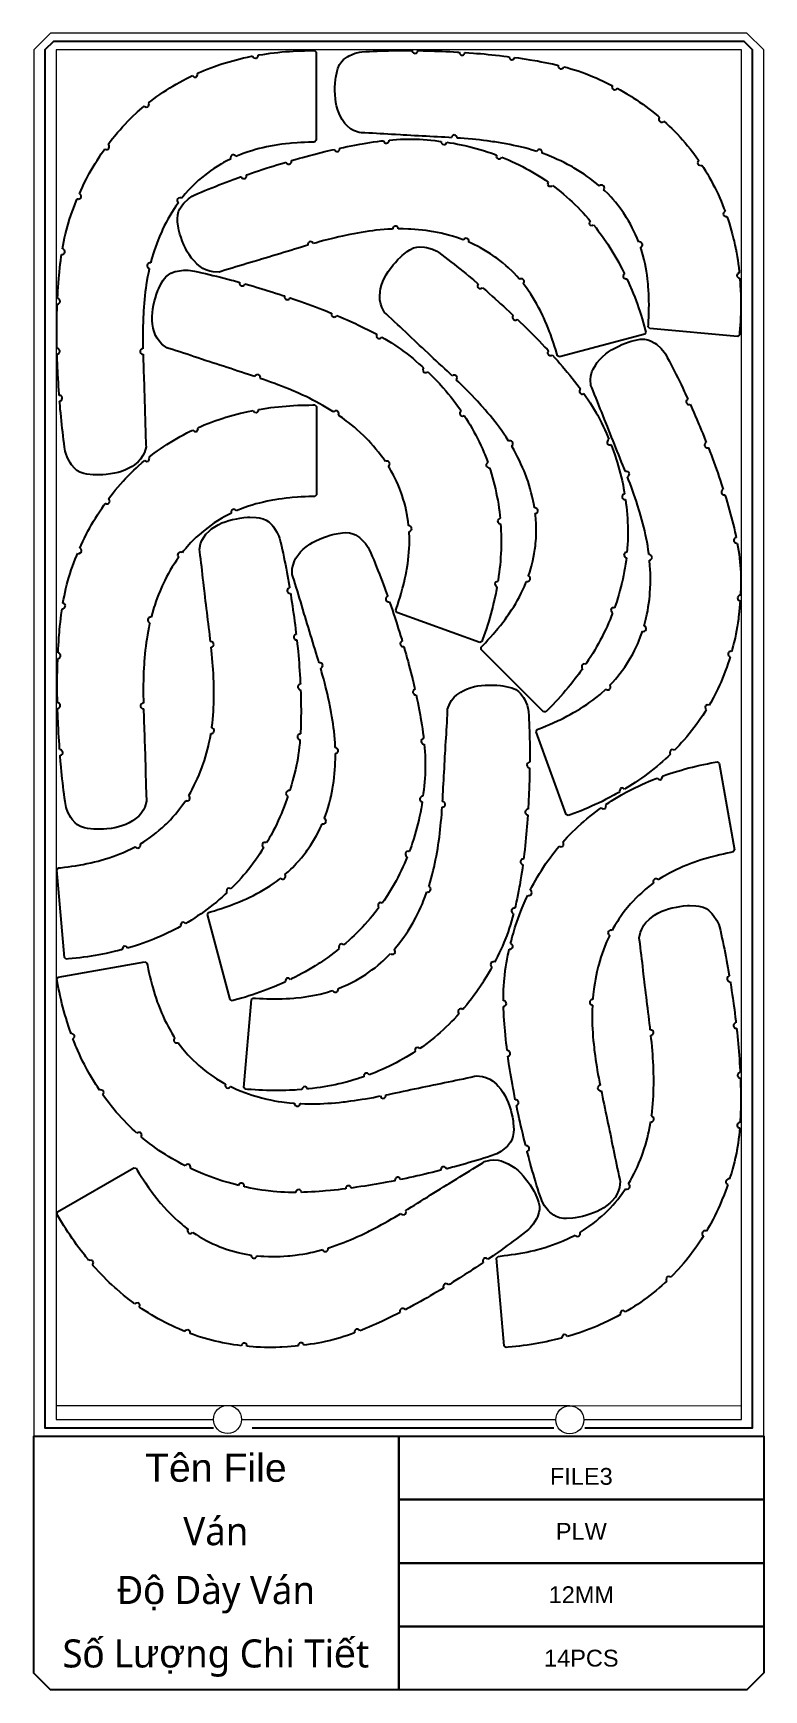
# Model space of a CAD drawing. Header units: millimetres. Extents: x -10628 to 24720, y -21829 to 4032.
# Drawn here: x 9419 to 10720, y -11150 to -8198 of the extents above; entities that cross this region are included whole.
import ezdxf
from ezdxf.enums import TextEntityAlignment as Align
from ezdxf.lldxf.tags import DXFTag

# ---------------------------------------------------------------- set-up
doc = ezdxf.new("R2010")
doc.units = ezdxf.units.MM
doc.layers.add('layer chu', color=7, linetype='Continuous', lineweight=9)
doc.layers.add('layer khung van cnc', color=7, linetype='Continuous', lineweight=25, true_color=0xfbf59b)
doc.layers.add('layer mau', color=7, linetype='Continuous')
doc.styles.add('Text Dim', font='arial.ttf')
tags = doc.linetypes.add('DATTRANHVAKEPVAN', pattern='A,32.156035,-1.521322,["DAT TRÁNH VA CHẠM KẸP VÁN",Text Dim,S=2.23494,R=0,X=0,Y=-0.877209],-47.8264', length=81.503757).pattern_tags.tags
tags[6] = DXFTag(74, 10)
tags = doc.linetypes.add('KVVIENMAY', pattern='A,46.311228,-10.280676,["KV VIỀN MÁY",Text Dim,S=10.028098,R=0,X=0,Y=-4.346144],-100.988212', length=157.580116).pattern_tags.tags
tags[6] = DXFTag(74, 10)

# ---------------------------------------------------------------- blocks, each defined once
blk = doc.blocks.new('khung van cnc')
at = {"color": 2, "linetype": 'DATTRANHVAKEPVAN', "lineweight": 5}
for p, q in [((-1453, -44.4), (-1148, -44.4)), ((-1148, -44.4), (-538.7, -44.4)), ((-539.1, -45.3), (-233, -44.4))]:
    blk.add_line(p, q, dxfattribs=at)
at = {"color": 250, "lineweight": 5}
blk.add_line((-1494.1, -99.4), (-193, -99.4), dxfattribs=at)
at = {"lineweight": 5}
blk.add_lwpolyline([(-193, -99.4), (-193, 2370.6), (-223, 2400.6), (-1463, 2400.6), (-1493, 2370.6), (-1493, -99.4)], close=True, dxfattribs=at)
at = {"color": 1, "linetype": 'KVVIENMAY'}
for points in [[(-511.9, -84.4), (-213, -84.4), (-213, 2370.6), (-228, 2385.6), (-1458, 2385.6), (-1473, 2370.6), (-1473, -84.4), (-1172.8, -84.4)], [(-1104, -84.4), (-567.2, -84.4)]]:
    blk.add_lwpolyline(points, dxfattribs=at)
at = {"lineweight": 5}
for points in [[(-513.5, -69.4), (-233, -69.4), (-233, 2370.6), (-1453, 2370.6), (-1453, -69.4), (-1173, -69.4)], [(-1123, -69.4), (-563.5, -69.4)]]:
    blk.add_lwpolyline(points, dxfattribs=at)
blk.add_lwpolyline([(-843, -551.3), (-1463, -551.3), (-1493, -521.3), (-1493, -99.4), (-843, -99.4)], close=True)
for centre in [(-1148, -69.4), (-538.5, -70.2)]:
    blk.add_circle(centre, 25, dxfattribs=at)
at = {"layer": 'layer mau'}
for points in [[(-843, -99.4), (-193, -99.4), (-193, -212.4), (-843, -212.4)], [(-843, -212.4), (-193, -212.4), (-193, -325.3), (-843, -325.3)], [(-843, -325.3), (-193, -325.3), (-193, -438.3), (-843, -438.3)], [(-843, -438.3), (-193, -438.3), (-193, -521.2), (-223, -551.2), (-843, -551.2)]]:
    blk.add_lwpolyline(points, close=True, dxfattribs=at)
at = {"color": 254, "lineweight": 5, "char_height": 50, "width": 647.53, "attachment_point": 5}
for s, insert in [('{\\fArial|b0|i0|c163|p34;Tên File}', (-1168.8, -155.9)), ('{\\fYu Gothic UI Semilight|b0|i0|c128|p34;Ván}', (-1168.8, -268.9)), ('{\\fYu Gothic UI Semilight|b0|i0|c128|p34;Đ\\fArial|b0|i0|c163|p34;ộ\\fYu Gothic UI Semilight|b0|i0|c128|p34; Dày Ván}', (-1168.8, -381.8)), ('{\\fYu Gothic UI Semilight|b0|i0|c128|p34;S\\fArial|b0|i0|c163|p34;ố\\fYu Gothic UI Semilight|b0|i0|c128|p34; L\\fArial|b0|i0|c163|p34;ượ\\fYu Gothic UI Semilight|b0|i0|c128|p34;ng Chi Ti\\fArial|b0|i0|c163|p34;ế\\fYu Gothic UI Semilight|b0|i0|c128|p34;t}', (-1168.8, -494.8))]:
    blk.add_mtext(s, dxfattribs=dict(at, insert=insert))
at = {"layer": 'layer mau'}
for tag, p in [('ÁGF', (-518, -155.9)), ('TENFILE', (-518, -268.9)), ('TENFILE', (-518, -381.8)), ('TENFILE', (-518, -494.8))]:
    blk.add_attdef(tag, text='', height=30, dxfattribs=at).set_placement(p, align=Align.MIDDLE_CENTER)

msp = doc.modelspace()

# ---------------------------------------------------------------- linework, layer by layer
for p, q in [((9827.741, -8235.917), (9831.293, -8235.379)), ((9831.293, -8235.379), (9841.25, -8233.992)), ((9841.25, -8233.992), (9848.021, -8233.15)), ((9848.021, -8233.15), (9854.801, -8232.389)), ((9854.801, -8232.389), (9861.59, -8231.711)), ((9861.59, -8231.711), (9868.387, -8231.116)), ((9868.387, -8231.116), (9875.189, -8230.605)), ((9875.189, -8230.605), (9881.996, -8230.179)), ((9881.996, -8230.179), (9889.347, -8229.817)), ((9889.347, -8229.817), (9895.622, -8229.585)), ((9895.622, -8229.585), (9902.438, -8229.402)), ((9902.438, -8229.402), (9909.256, -8229.271)), ((9909.256, -8229.271), (9916.075, -8229.176)), ((9916.075, -8229.176), (9919.894, -8229.133)), ((9919.894, -8229.133), (9922.894, -8232.099)), ((9922.894, -8232.099), (9922.894, -8389.058)), ((9981.887, -8238.603), (9992.231, -8234.041)), ((9992.231, -8234.041), (10000.309, -8231.894)), ((10000.309, -8231.894), (10004.147, -8231.376)), ((10004.147, -8231.376), (10011.213, -8230.918)), ((10011.213, -8230.918), (10017.784, -8230.611)), ((10017.784, -8230.611), (10024.597, -8230.305)), ((10024.597, -8230.305), (10031.406, -8230.023)), ((10031.406, -8230.023), (10038.429, -8229.767)), ((10038.429, -8229.767), (10045.026, -8229.568)), ((10045.026, -8229.568), (10051.841, -8229.404)), ((10051.841, -8229.404), (10058.659, -8229.281)), ((10058.659, -8229.281), (10065.479, -8229.195)), ((10065.479, -8229.195), (10072.3, -8229.144)), ((10072.3, -8229.144), (10079.121, -8229.126)), ((10079.121, -8229.126), (10082.833, -8229.129)), ((10082.833, -8229.129), (10092.763, -8229.18)), ((10092.763, -8229.18), (10094.12, -8229.194)), ((10094.12, -8229.194), (10094.136, -8230.117)), ((10094.136, -8230.117), (10094.883, -8231.998)), ((10094.883, -8231.998), (10096.154, -8233.319)), ((10096.154, -8233.319), (10097.812, -8234.092)), ((10097.812, -8234.092), (10099.159, -8234.249)), ((10099.159, -8234.249), (10100.571, -8234.017)), ((10100.571, -8234.017), (10101.657, -8233.524)), ((10101.657, -8233.524), (10102.826, -8232.54)), ((10102.826, -8232.54), (10103.576, -8231.399)), ((10103.576, -8231.399), (10104.008, -8229.974)), ((10104.008, -8229.974), (10104.034, -8229.314)), ((10104.034, -8229.314), (10106.401, -8229.349)), ((10106.401, -8229.349), (10113.219, -8229.475)), ((10113.219, -8229.475), (10120.036, -8229.629)), ((10120.036, -8229.629), (10126.852, -8229.81)), ((10126.852, -8229.81), (10133.668, -8230.018)), ((10133.668, -8230.018), (10143.111, -8230.351)), ((10143.111, -8230.351), (10147.296, -8230.514)), ((10147.296, -8230.514), (10154.11, -8230.802)), ((10154.11, -8230.802), (10160.922, -8231.117)), ((10160.922, -8231.117), (10167.732, -8231.459)), ((10167.732, -8231.459), (10174.542, -8231.831)), ((10174.542, -8231.831), (10177.827, -8232.024)), ((10177.827, -8232.024), (10177.818, -8232.187)), ((10177.818, -8232.187), (10177.901, -8233.247)), ((10177.901, -8233.247), (10178.133, -8234.082)), ((10178.133, -8234.082), (10178.546, -8234.932)), ((10178.546, -8234.932), (10179.175, -8235.757)), ((10186.135, -8236.069), (10186.87, -8235.256)), ((10186.87, -8235.256), (10187.304, -8234.534)), ((10187.304, -8234.534), (10187.646, -8233.623)), ((10187.646, -8233.623), (10187.792, -8232.82)), ((10187.792, -8232.82), (10187.802, -8232.639)), ((10187.802, -8232.639), (10188.155, -8232.661)), ((10188.155, -8232.661), (10194.959, -8233.122)), ((10194.959, -8233.122), (10202.908, -8233.699)), ((10202.908, -8233.699), (10208.56, -8234.137)), ((10208.56, -8234.137), (10215.357, -8234.693)), ((10215.357, -8234.693), (10222.15, -8235.284)), ((10222.15, -8235.284), (10228.941, -8235.909)), ((9717.802, -8266.964), (9722.79, -8264.864)), ((9722.79, -8264.864), (9729.113, -8262.308)), ((9729.113, -8262.308), (9735.476, -8259.851)), ((9735.476, -8259.851), (9741.876, -8257.494)), ((9741.876, -8257.494), (9751.235, -8254.247)), ((9751.235, -8254.247), (9754.784, -8253.077)), ((9754.784, -8253.077), (9761.287, -8251.017)), ((9761.287, -8251.017), (9767.822, -8249.058)), ((9767.822, -8249.058), (9774.386, -8247.199)), ((9774.386, -8247.199), (9780.977, -8245.441)), ((9780.977, -8245.441), (9787.595, -8243.785)), ((9787.595, -8243.785), (9793.42, -8242.417)), ((9793.42, -8242.417), (9800.899, -8240.781)), ((9800.899, -8240.781), (9807.584, -8239.428)), ((9807.584, -8239.428), (9809.766, -8239.018)), ((9809.766, -8239.018), (9812.006, -8242.204)), ((9812.006, -8242.204), (9814.957, -8242.871)), ((9814.957, -8242.871), (9816.444, -8242.509)), ((9816.444, -8242.509), (9819.395, -8239.045)), ((9819.395, -8239.045), (9819.468, -8237.268)), ((9819.468, -8237.268), (9821.006, -8237)), ((9821.006, -8237), (9827.741, -8235.917)), ((9960.037, -8266.165), (9961.563, -8260.991)), ((9961.563, -8260.991), (9964.627, -8254.04)), ((9964.627, -8254.04), (9968.104, -8249.084)), ((9968.104, -8249.084), (9971.705, -8245.4)), ((9971.705, -8245.4), (9978.619, -8240.434)), ((9978.619, -8240.434), (9981.887, -8238.603)), ((10179.175, -8235.757), (10179.868, -8236.369)), ((10179.868, -8236.369), (10180.686, -8236.854)), ((10180.686, -8236.854), (10181.734, -8237.211)), ((10181.734, -8237.211), (10182.505, -8237.32)), ((10182.505, -8237.32), (10183.092, -8237.322)), ((10183.092, -8237.322), (10184.349, -8237.089)), ((10184.349, -8237.089), (10185.429, -8236.593)), ((10185.429, -8236.593), (10186.135, -8236.069)), ((10228.941, -8235.909), (10235.728, -8236.572)), ((10235.728, -8236.572), (10242.512, -8237.271)), ((10242.512, -8237.271), (10249.291, -8238.01)), ((10249.291, -8238.01), (10257.289, -8238.934)), ((10257.289, -8238.934), (10262.836, -8239.608)), ((10262.836, -8239.608), (10266.417, -8240.065)), ((10266.417, -8240.065), (10266.428, -8241.128)), ((10266.428, -8241.128), (10266.603, -8241.977)), ((10266.603, -8241.977), (10266.958, -8242.852)), ((10266.958, -8242.852), (10267.53, -8243.719)), ((10267.53, -8243.719), (10268.18, -8244.376)), ((10268.18, -8244.376), (10268.963, -8244.915)), ((10268.963, -8244.915), (10269.984, -8245.343)), ((10269.984, -8245.343), (10270.747, -8245.503)), ((10270.747, -8245.503), (10271.332, -8245.545)), ((10271.332, -8245.545), (10272.602, -8245.397)), ((10272.602, -8245.397), (10273.713, -8244.975)), ((10273.713, -8244.975), (10274.453, -8244.501)), ((10274.453, -8244.501), (10275.241, -8243.739)), ((10275.241, -8243.739), (10275.723, -8243.048)), ((10275.723, -8243.048), (10276.125, -8242.163)), ((10276.125, -8242.163), (10276.325, -8241.371)), ((10276.325, -8241.371), (10283.115, -8242.325)), ((10283.115, -8242.325), (10289.862, -8243.319)), ((10289.862, -8243.319), (10296.602, -8244.359)), ((10296.602, -8244.359), (10303.334, -8245.446)), ((10303.334, -8245.446), (10312.25, -8246.962)), ((10312.25, -8246.962), (10316.774, -8247.765)), ((10316.774, -8247.765), (10323.48, -8249.002)), ((10323.48, -8249.002), (10330.174, -8250.298)), ((10330.174, -8250.298), (10336.856, -8251.657)), ((10336.856, -8251.657), (10343.525, -8253.086)), ((10343.525, -8253.086), (10350.179, -8254.59)), ((10350.179, -8254.59), (10353.815, -8255.449)), ((10353.815, -8255.449), (10353.866, -8257.233)), ((10353.866, -8257.233), (10354.621, -8259.439)), ((10354.621, -8259.439), (10355.879, -8260.788)), ((10355.879, -8260.788), (10357.42, -8261.554)), ((10357.42, -8261.554), (10359.308, -8261.74)), ((10359.308, -8261.74), (10361.003, -8261.271)), ((10361.003, -8261.271), (10362.266, -8260.406)), ((10362.266, -8260.406), (10363.326, -8258.976)), ((10363.326, -8258.976), (10363.694, -8257.913)), ((10363.694, -8257.913), (10370.032, -8259.608)), ((10370.032, -8259.608), (10376.6, -8261.471)), ((10376.6, -8261.471), (10383.135, -8263.44)), ((10383.135, -8263.44), (10389.634, -8265.522)), ((9662.119, -8295.883), (9667.95, -8292.343)), ((9667.95, -8292.343), (9673.837, -8288.899)), ((9673.837, -8288.899), (9680.199, -8285.319)), ((9680.199, -8285.319), (9685.777, -8282.3)), ((9685.777, -8282.3), (9691.826, -8279.146)), ((9691.826, -8279.146), (9697.926, -8276.091)), ((9697.926, -8276.091), (9702.547, -8273.869)), ((9702.547, -8273.869), (9705.658, -8276.521)), ((9705.658, -8276.521), (9708.683, -8276.429)), ((9708.683, -8276.429), (9710.032, -8275.707)), ((9710.032, -8275.707), (9712.025, -8271.616)), ((9711.611, -8269.687), (9717.802, -8266.964)), ((9712.025, -8271.616), (9711.611, -8269.687)), ((9956.405, -8300.459), (9956.427, -8294.606)), ((9956.427, -8294.606), (9956.703, -8287.782)), ((9956.703, -8287.782), (9957.302, -8280.993)), ((9957.302, -8280.993), (9957.791, -8277.277)), ((9957.791, -8277.277), (9960.037, -8266.165)), ((10389.634, -8265.522), (10396.09, -8267.724)), ((10396.09, -8267.724), (10402.5, -8270.052)), ((10402.5, -8270.052), (10406.566, -8271.607)), ((10406.566, -8271.607), (10415.166, -8275.104)), ((10415.166, -8275.104), (10421.423, -8277.816)), ((10421.423, -8277.816), (10427.634, -8280.635)), ((10427.634, -8280.635), (10433.804, -8283.55)), ((10433.804, -8283.55), (10440.098, -8286.629)), ((10440.098, -8286.629), (10446.029, -8289.618)), ((10446.029, -8289.618), (10450.09, -8291.726)), ((10449.775, -8292.743), (10449.553, -8294.221)), ((10449.553, -8294.221), (10450.849, -8297.578)), ((10450.09, -8291.726), (10449.775, -8292.743)), ((9624.403, -8328.287), (9625.407, -8323.848)), ((9624.562, -8322.066), (9628.406, -8319.079)), ((9625.407, -8323.848), (9624.562, -8322.066)), ((9628.406, -8319.079), (9633.863, -8314.982)), ((9633.863, -8314.982), (9639.389, -8310.978)), ((9639.389, -8310.978), (9644.734, -8307.235)), ((9644.734, -8307.235), (9650.633, -8303.245)), ((9650.633, -8303.245), (9656.346, -8299.517)), ((9656.346, -8299.517), (9662.119, -8295.883)), ((9956.654, -8308.295), (9956.405, -8300.459)), ((9957.195, -8315.111), (9956.654, -8308.295)), ((9958.12, -8321.871), (9957.195, -8315.111)), ((9959.314, -8327.757), (9958.12, -8321.871)), ((10450.849, -8297.578), (10452.384, -8298.724)), ((10452.384, -8298.724), (10454.436, -8299.218)), ((10454.436, -8299.218), (10456.836, -8298.667)), ((10456.836, -8298.667), (10458.201, -8297.638)), ((10458.201, -8297.638), (10458.946, -8296.449)), ((10458.946, -8296.449), (10464.071, -8299.28)), ((10464.071, -8299.28), (10469.994, -8302.663)), ((10469.994, -8302.663), (10475.867, -8306.131)), ((10475.867, -8306.131), (10484.298, -8311.326)), ((10484.298, -8311.326), (10487.448, -8313.338)), ((10487.448, -8313.338), (10493.151, -8317.08)), ((10493.151, -8317.08), (10498.795, -8320.914)), ((10498.795, -8320.914), (10504.376, -8324.837)), ((9587.574, -8355.24), (9592.384, -8350.398)), ((9592.384, -8350.398), (9597.279, -8345.643)), ((9597.279, -8345.643), (9602.26, -8340.978)), ((9602.26, -8340.978), (9605.084, -8338.409)), ((9605.084, -8338.409), (9612.477, -8331.934)), ((9612.477, -8331.934), (9616.838, -8328.285)), ((9616.838, -8328.285), (9620.332, -8330.081)), ((9620.332, -8330.081), (9623.255, -8329.299)), ((9623.255, -8329.299), (9624.403, -8328.287)), ((9961.407, -8335.1), (9959.314, -8327.757)), ((9963.826, -8341.497), (9961.407, -8335.1)), ((9966.754, -8347.693), (9963.826, -8341.497)), ((9969.08, -8351.855), (9966.754, -8347.693)), ((9974.158, -8359.226), (9969.08, -8351.855)), ((10504.376, -8324.837), (10509.895, -8328.848)), ((10509.895, -8328.848), (10515.351, -8332.945)), ((10515.351, -8332.945), (10522.138, -8338.232)), ((10522.138, -8338.232), (10526.066, -8341.391)), ((10526.066, -8341.391), (10531.324, -8345.737)), ((10531.324, -8345.737), (10534.341, -8348.312)), ((10533.233, -8350.611), (10533.146, -8352.499)), ((10533.146, -8352.499), (10533.706, -8354.179)), ((10533.797, -8349.227), (10533.233, -8350.611)), ((10534.341, -8348.312), (10533.797, -8349.227)), ((9560.502, -8385.948), (9564.422, -8381.112)), ((9564.422, -8381.112), (9569.188, -8375.419)), ((9569.188, -8375.419), (9573.657, -8370.26)), ((9573.657, -8370.26), (9578.211, -8365.175)), ((9578.211, -8365.175), (9582.85, -8360.167)), ((9582.85, -8360.167), (9587.574, -8355.24)), ((9978.057, -8363.456), (9974.158, -8359.226)), ((9984.213, -8368.347), (9978.057, -8363.456)), ((9989.179, -8371.582), (9984.213, -8368.347)), ((9999.206, -8375.403), (9989.179, -8371.582)), ((10002.847, -8375.54), (9999.206, -8375.403)), ((10009.664, -8375.825), (10002.847, -8375.54)), ((10016.478, -8376.144), (10009.664, -8375.825)), ((10023.289, -8376.492), (10016.478, -8376.144)), ((10030.097, -8376.863), (10023.289, -8376.492)), ((10036.905, -8377.254), (10030.097, -8376.863)), ((10043.71, -8377.657), (10036.905, -8377.254)), ((10050.515, -8378.07), (10043.71, -8377.657)), ((10057.32, -8378.486), (10050.515, -8378.07)), ((10064.125, -8378.901), (10057.32, -8378.486)), ((10072.983, -8379.431), (10064.125, -8378.901)), ((10077.736, -8379.707), (10072.983, -8379.431)), ((10084.544, -8380.094), (10077.736, -8379.707)), ((10091.352, -8380.471), (10084.544, -8380.094)), ((10098.161, -8380.841), (10091.352, -8380.471)), ((10104.971, -8381.207), (10098.161, -8380.841)), ((10111.78, -8381.569), (10104.971, -8381.207)), ((10118.59, -8381.931), (10111.78, -8381.569)), ((10125.171, -8382.282), (10118.59, -8381.931)), ((10132.208, -8382.66), (10125.171, -8382.282)), ((10139.017, -8383.031), (10132.208, -8382.66)), ((10145.826, -8383.407), (10139.017, -8383.031)), ((10164.635, -8382.246), (10163.957, -8384.451)), ((10166.491, -8380.385), (10164.635, -8382.246)), ((10168.496, -8379.585), (10166.491, -8380.385)), ((10170.518, -8379.762), (10168.496, -8379.585)), ((10172.904, -8381.625), (10170.518, -8379.762)), ((10173.73, -8383.164), (10172.904, -8381.625)), ((10173.927, -8385.076), (10173.73, -8383.164)), ((10533.706, -8354.179), (10534.929, -8355.653)), ((10534.929, -8355.653), (10536.807, -8356.615)), ((10536.807, -8356.615), (10539.269, -8356.643)), ((10539.269, -8356.643), (10540.838, -8355.962)), ((10540.838, -8355.962), (10541.904, -8354.92)), ((10541.904, -8354.92), (10546.68, -8359.261)), ((10546.68, -8359.261), (10551.657, -8363.928)), ((10551.657, -8363.928), (10556.132, -8368.254)), ((10556.132, -8368.254), (10561.388, -8373.498)), ((10561.388, -8373.498), (10566.139, -8378.4)), ((10566.139, -8378.4), (10570.808, -8383.38)), ((9540.282, -8413.406), (9544.153, -8407.789)), ((9544.153, -8407.789), (9546.455, -8404.559)), ((9546.455, -8404.559), (9547.414, -8405.021)), ((9547.414, -8405.021), (9548.842, -8405.462)), ((9548.842, -8405.462), (9550.731, -8405.385)), ((9550.731, -8405.385), (9552.355, -8404.681)), ((9552.355, -8404.681), (9553.717, -8403.334)), ((9552.379, -8396.449), (9556.287, -8391.312)), ((9553.51, -8397.42), (9552.379, -8396.449)), ((9554.325, -8398.923), (9553.51, -8397.42)), ((9553.717, -8403.334), (9554.511, -8401.379)), ((9554.511, -8401.379), (9554.325, -8398.923)), ((9556.287, -8391.312), (9560.502, -8385.948)), ((9793.03, -8412.723), (9788.986, -8414.266)), ((9801.827, -8409.629), (9793.03, -8412.723)), ((9808.331, -8407.556), (9801.827, -8409.629)), ((9814.884, -8405.641), (9808.331, -8407.556)), ((9821.481, -8403.878), (9814.884, -8405.641)), ((9828.117, -8402.263), (9821.481, -8403.878)), ((9834.785, -8400.79), (9828.117, -8402.263)), ((9844.382, -8398.919), (9834.785, -8400.79)), ((9848.2, -8398.251), (9844.382, -8398.919)), ((9854.937, -8397.175), (9848.2, -8398.251)), ((9861.691, -8396.221), (9854.937, -8397.175)), ((9868.459, -8395.384), (9861.691, -8396.221)), ((9875.24, -8394.657), (9868.459, -8395.384)), ((9879.208, -8394.282), (9875.24, -8394.657)), ((9888.831, -8393.516), (9879.208, -8394.282)), ((9895.637, -8393.086), (9888.831, -8393.516)), ((9902.448, -8392.736), (9895.637, -8393.086)), ((9909.056, -8392.467), (9902.448, -8392.736)), ((9916.078, -8392.243), (9909.056, -8392.467)), ((9919.895, -8392.139), (9916.078, -8392.243)), ((9918.525, -8414.182), (9925.129, -8412.483)), ((9922.894, -8389.058), (9919.895, -8392.139)), ((9925.129, -8412.483), (9931.743, -8410.82)), ((9931.743, -8410.82), (9938.366, -8409.196)), ((9938.366, -8409.196), (9946.198, -8407.328)), ((9946.198, -8407.328), (9951.641, -8406.065)), ((9951.641, -8406.065), (9955.162, -8405.269)), ((9955.162, -8405.269), (9955.536, -8406.264)), ((9955.536, -8406.264), (9955.991, -8407.002)), ((9955.991, -8407.002), (9956.624, -8407.704)), ((9956.624, -8407.704), (9957.458, -8408.322)), ((9957.458, -8408.322), (9958.293, -8408.717)), ((9958.293, -8408.717), (9959.213, -8408.956)), ((9959.213, -8408.956), (9960.319, -8409.009)), ((9960.319, -8409.009), (9961.091, -8408.899)), ((9961.091, -8408.899), (9961.655, -8408.738)), ((9961.655, -8408.738), (9962.798, -8408.165)), ((9962.798, -8408.165), (9963.697, -8407.388)), ((9963.697, -8407.388), (9964.231, -8406.689)), ((9964.231, -8406.689), (9964.711, -8405.704)), ((9964.711, -8405.704), (9964.927, -8404.89)), ((9964.92, -8403.107), (9971.626, -8401.682)), ((9965.002, -8403.92), (9964.92, -8403.107)), ((9964.927, -8404.89), (9965.002, -8403.92)), ((9971.626, -8401.682), (9978.306, -8400.308)), ((9978.306, -8400.308), (9984.996, -8398.981)), ((9984.996, -8398.981), (9991.694, -8397.7)), ((9991.694, -8397.7), (10000.59, -8396.075)), ((10000.59, -8396.075), (10005.116, -8395.282)), ((10005.116, -8395.282), (10011.84, -8394.151)), ((10011.84, -8394.151), (10018.574, -8393.079)), ((10018.574, -8393.079), (10025.318, -8392.071)), ((10025.318, -8392.071), (10032.074, -8391.132)), ((10032.074, -8391.132), (10038.841, -8390.27)), ((10038.841, -8390.27), (10042.551, -8389.834)), ((10042.551, -8389.834), (10043.209, -8391.493)), ((10043.209, -8391.493), (10044.673, -8393.307)), ((10044.673, -8393.307), (10046.317, -8394.144)), ((10046.317, -8394.144), (10048.027, -8394.338)), ((10048.027, -8394.338), (10049.864, -8393.866)), ((10049.864, -8393.866), (10051.297, -8392.846)), ((10051.297, -8392.846), (10052.188, -8391.602)), ((10052.188, -8391.602), (10052.695, -8389.895)), ((10052.677, -8388.77), (10059.212, -8388.195)), ((10052.695, -8389.895), (10052.677, -8388.77)), ((10059.212, -8388.195), (10066.021, -8387.699)), ((10066.021, -8387.699), (10072.836, -8387.315)), ((10072.836, -8387.315), (10079.655, -8387.049)), ((10079.655, -8387.049), (10086.475, -8386.909)), ((10086.475, -8386.909), (10093.295, -8386.904)), ((10093.295, -8386.904), (10097.647, -8386.975)), ((10097.647, -8386.975), (10106.924, -8387.32)), ((10106.924, -8387.32), (10113.732, -8387.728)), ((10113.732, -8387.728), (10120.533, -8388.253)), ((10120.533, -8388.253), (10127.327, -8388.882)), ((10127.327, -8388.882), (10134.295, -8389.623)), ((10134.295, -8389.623), (10140.89, -8390.403)), ((10140.89, -8390.403), (10145.427, -8390.995)), ((10145.427, -8390.995), (10145.48, -8392.058)), ((10145.48, -8392.058), (10145.776, -8393.523)), ((10145.776, -8393.523), (10148.142, -8396.235)), ((10152.087, -8383.759), (10145.826, -8383.407)), ((10148.142, -8396.235), (10149.977, -8396.787)), ((10149.977, -8396.787), (10152.073, -8396.549)), ((10152.073, -8396.549), (10154.14, -8395.21)), ((10159.443, -8384.181), (10152.087, -8383.759)), ((10154.14, -8395.21), (10155.071, -8393.776)), ((10155.071, -8393.776), (10155.365, -8392.404)), ((10155.365, -8392.404), (10161.149, -8393.312)), ((10163.957, -8384.451), (10159.443, -8384.181)), ((10161.149, -8393.312), (10167.872, -8394.464)), ((10167.872, -8394.464), (10174.577, -8395.715)), ((10179.86, -8385.477), (10173.927, -8385.076)), ((10174.577, -8395.715), (10184.276, -8397.713)), ((10186.661, -8385.976), (10179.86, -8385.477)), ((10184.276, -8397.713), (10187.924, -8398.526)), ((10193.458, -8386.52), (10186.661, -8385.976)), ((10187.924, -8398.526), (10194.564, -8400.092)), ((10201.086, -8387.196), (10193.458, -8386.52)), ((10194.564, -8400.092), (10201.177, -8401.764)), ((10207.038, -8387.777), (10201.086, -8387.196)), ((10201.177, -8401.764), (10207.764, -8403.542)), ((10213.819, -8388.498), (10207.038, -8387.777)), ((10207.764, -8403.542), (10214.323, -8405.423)), ((10220.593, -8389.284), (10213.819, -8388.498)), ((10214.323, -8405.423), (10220.85, -8407.407)), ((10227.36, -8390.133), (10220.593, -8389.284)), ((10220.85, -8407.407), (10229.036, -8410.054)), ((10237.434, -8391.521), (10227.36, -8390.133)), ((10229.036, -8410.054), (10233.808, -8411.679)), ((10233.808, -8411.679), (10240.235, -8413.965)), ((10240.868, -8392.029), (10237.434, -8391.521)), ((10247.608, -8393.079), (10240.868, -8392.029)), ((10254.335, -8394.203), (10247.608, -8393.079)), ((10261.049, -8395.407), (10254.335, -8394.203)), ((10267.748, -8396.694), (10261.049, -8395.407)), ((10274.428, -8398.071), (10267.748, -8396.694)), ((10281.09, -8399.541), (10274.428, -8398.071)), ((10286.906, -8400.91), (10281.09, -8399.541)), ((10294.347, -8402.785), (10286.906, -8400.91)), ((10300.937, -8404.565), (10294.347, -8402.785)), ((10307.497, -8406.455), (10300.937, -8404.565)), ((10314.023, -8408.458), (10307.497, -8406.455)), ((10315.455, -8408.925), (10314.023, -8408.458)), ((10316.23, -8407.754), (10315.455, -8408.925)), ((10317.934, -8406.163), (10316.23, -8407.754)), ((10319.679, -8405.565), (10317.934, -8406.163)), ((10321.4, -8405.614), (10319.679, -8405.565)), ((10323.152, -8406.339), (10321.4, -8405.614)), ((10324.428, -8407.551), (10323.152, -8406.339)), ((10325.135, -8408.908), (10324.428, -8407.551)), ((10325.397, -8410.668), (10325.135, -8408.908)), ((10325.158, -8412.185), (10325.397, -8410.668)), ((10326.961, -8412.81), (10325.158, -8412.185)), ((10570.808, -8383.38), (10575.392, -8388.438)), ((10575.392, -8388.438), (10579.888, -8393.573)), ((10579.888, -8393.573), (10584.293, -8398.786)), ((10584.293, -8398.786), (10588.604, -8404.077)), ((10588.604, -8404.077), (10592.816, -8409.445)), ((10592.816, -8409.445), (10595.13, -8412.483)), ((10595.13, -8412.483), (10600.936, -8420.413)), ((9522.259, -8442.358), (9525.681, -8436.456)), ((9525.681, -8436.456), (9529.196, -8430.608)), ((9529.196, -8430.608), (9532.802, -8424.816)), ((9532.802, -8424.816), (9537.477, -8417.595)), ((9537.477, -8417.595), (9540.282, -8413.406)), ((9740.682, -8439.51), (9735.07, -8443.395)), ((9746.398, -8435.779), (9740.682, -8439.51)), ((9754.364, -8430.942), (9746.398, -8435.779)), ((9758.127, -8428.8), (9754.364, -8430.942)), ((9764.134, -8425.558), (9758.127, -8428.8)), ((9770.229, -8422.483), (9764.134, -8425.558)), ((9770.928, -8422.155), (9770.229, -8422.483)), ((9770.931, -8418.053), (9770.477, -8420.135)), ((9770.477, -8420.135), (9770.681, -8421.548)), ((9770.681, -8421.548), (9770.928, -8422.155)), ((9771.739, -8416.815), (9770.931, -8418.053)), ((9772.965, -8415.812), (9771.739, -8416.815)), ((9774.389, -8415.254), (9772.965, -8415.812)), ((9775.863, -8415.15), (9774.389, -8415.254)), ((9777.459, -8415.544), (9775.863, -8415.15)), ((9778.795, -8416.394), (9777.459, -8415.544)), ((9779.741, -8417.523), (9778.795, -8416.394)), ((9780.019, -8417.994), (9779.741, -8417.523)), ((9782.661, -8416.837), (9780.019, -8417.994)), ((9788.986, -8414.266), (9782.661, -8416.837)), ((9820.507, -8443.367), (9826.983, -8441.232)), ((9826.983, -8441.232), (9835.97, -8438.314)), ((9835.97, -8438.314), (9839.959, -8437.036)), ((9839.959, -8437.036), (9846.46, -8434.976)), ((9846.46, -8434.976), (9852.968, -8432.942)), ((9852.968, -8432.942), (9859.486, -8430.935)), ((9859.486, -8430.935), (9866.011, -8428.955)), ((9866.011, -8428.955), (9869.165, -8428.013)), ((9869.165, -8428.013), (9869.212, -8428.169)), ((9869.212, -8428.169), (9869.652, -8429.137)), ((9869.652, -8429.137), (9870.156, -8429.842)), ((9870.156, -8429.842), (9870.835, -8430.499)), ((9870.835, -8430.499), (9871.708, -8431.06)), ((9871.708, -8431.06), (9872.569, -8431.397)), ((9872.569, -8431.397), (9873.503, -8431.573)), ((9873.503, -8431.573), (9874.61, -8431.551)), ((9874.61, -8431.551), (9875.372, -8431.39)), ((9875.372, -8431.39), (9875.924, -8431.191)), ((9875.924, -8431.191), (9877.026, -8430.541)), ((9877.026, -8430.541), (9877.87, -8429.706)), ((9877.87, -8429.706), (9878.355, -8428.973)), ((9878.355, -8428.973), (9878.768, -8427.957)), ((9878.748, -8425.179), (9879.088, -8425.079)), ((9878.801, -8425.352), (9878.748, -8425.179)), ((9878.768, -8427.957), (9878.928, -8427.13)), ((9878.938, -8426.157), (9878.801, -8425.352)), ((9878.928, -8427.13), (9878.938, -8426.157)), ((9879.088, -8425.079), (9885.639, -8423.185)), ((9885.639, -8423.185), (9893.306, -8421.009)), ((9893.306, -8421.009), (9898.767, -8419.487)), ((9898.767, -8419.487), (9905.344, -8417.685)), ((9905.344, -8417.685), (9911.93, -8415.916)), ((9911.93, -8415.916), (9918.525, -8414.182)), ((10240.235, -8413.965), (10243.951, -8415.353)), ((10243.753, -8416.399), (10243.696, -8417.892)), ((10243.696, -8417.892), (10244.26, -8419.696)), ((10243.951, -8415.353), (10243.753, -8416.399)), ((10244.26, -8419.696), (10245.361, -8421.084)), ((10245.361, -8421.084), (10247.014, -8422.05)), ((10247.014, -8422.05), (10249.108, -8422.311)), ((10249.108, -8422.311), (10251.432, -8421.496)), ((10251.432, -8421.496), (10252.673, -8420.32)), ((10252.673, -8420.32), (10253.318, -8418.976)), ((10253.318, -8418.976), (10259.291, -8421.421)), ((10259.291, -8421.421), (10265.564, -8424.104)), ((10265.564, -8424.104), (10271.249, -8426.639)), ((10271.249, -8426.639), (10277.981, -8429.769)), ((10277.981, -8429.769), (10284.122, -8432.751)), ((10284.122, -8432.751), (10290.212, -8435.833)), ((10290.212, -8435.833), (10296.25, -8439.018)), ((10296.25, -8439.018), (10302.232, -8442.306)), ((10333.366, -8415.166), (10326.961, -8412.81)), ((10342.173, -8418.639), (10333.366, -8415.166)), ((10346.03, -8420.251), (10342.173, -8418.639)), ((10352.282, -8422.983), (10346.03, -8420.251)), ((10358.477, -8425.844), (10352.282, -8422.983)), ((10364.611, -8428.832), (10358.477, -8425.844)), ((10370.681, -8431.948), (10364.611, -8428.832)), ((10379.268, -8436.64), (10370.681, -8431.948)), ((10382.616, -8438.564), (10379.268, -8436.64)), ((10388.475, -8442.064), (10382.616, -8438.564)), ((10394.255, -8445.693), (10388.475, -8442.064)), ((10600.936, -8420.413), (10604.191, -8425.074)), ((10604.191, -8425.074), (10602.097, -8428.399)), ((10602.097, -8428.399), (10602.621, -8431.379)), ((10602.621, -8431.379), (10603.529, -8432.611)), ((10603.529, -8432.611), (10607.864, -8433.997)), ((10607.864, -8433.997), (10609.713, -8433.312)), ((10609.713, -8433.312), (10612.353, -8437.401)), ((10612.353, -8437.401), (10615.959, -8443.195)), ((9506.588, -8472.639), (9509.531, -8466.487)), ((9509.531, -8466.487), (9513.972, -8457.635)), ((9513.972, -8457.635), (9515.701, -8454.322)), ((9515.701, -8454.322), (9518.932, -8448.314)), ((9518.932, -8448.314), (9522.259, -8442.358)), ((9703.718, -8469.683), (9698.93, -8474.544)), ((9708.643, -8464.959), (9703.718, -8469.683)), ((9713.696, -8460.372), (9708.643, -8464.959)), ((9721.321, -8453.895), (9713.696, -8460.372)), ((9724.163, -8451.605), (9721.321, -8453.895)), ((9729.563, -8447.428), (9724.163, -8451.605)), ((9735.07, -8443.395), (9729.563, -8447.428)), ((9737.401, -8473.569), (9743.532, -8471.126)), ((9743.532, -8471.126), (9749.88, -8468.641)), ((9749.88, -8468.641), (9756.245, -8466.193)), ((9756.245, -8466.193), (9762.624, -8463.779)), ((9762.624, -8463.779), (9769.017, -8461.399)), ((9769.017, -8461.399), (9775.421, -8459.049)), ((9775.421, -8459.049), (9778.909, -8457.782)), ((9778.909, -8457.782), (9788.258, -8454.434)), ((9788.258, -8454.434), (9789.538, -8453.983)), ((9789.538, -8453.983), (9789.869, -8454.845)), ((9789.869, -8454.845), (9791.214, -8456.357)), ((9791.214, -8456.357), (9792.86, -8457.163)), ((9792.86, -8457.163), (9794.682, -8457.323)), ((9794.682, -8457.323), (9796.002, -8457.01)), ((9796.002, -8457.01), (9797.249, -8456.309)), ((9797.249, -8456.309), (9798.101, -8455.474)), ((9798.101, -8455.474), (9798.863, -8454.149)), ((9798.863, -8454.149), (9799.177, -8452.821)), ((9798.896, -8450.705), (9801.131, -8449.928)), ((9799.096, -8451.334), (9798.896, -8450.705)), ((9799.177, -8452.821), (9799.096, -8451.334)), ((9801.131, -8449.928), (9807.581, -8447.715)), ((9807.581, -8447.715), (9814.04, -8445.528)), ((9814.04, -8445.528), (9820.507, -8443.367)), ((10302.232, -8442.306), (10308.154, -8445.698)), ((10308.154, -8445.698), (10314.014, -8449.196)), ((10314.014, -8449.196), (10319.809, -8452.8)), ((10319.809, -8452.8), (10323.021, -8454.863)), ((10323.021, -8454.863), (10331.189, -8460.329)), ((10331.189, -8460.329), (10335.843, -8463.596)), ((10335.843, -8463.596), (10335.012, -8467.436)), ((10335.012, -8467.436), (10336.524, -8470.057)), ((10336.524, -8470.057), (10337.798, -8470.904)), ((10337.798, -8470.904), (10342.346, -8470.725)), ((10342.346, -8470.725), (10343.849, -8469.448)), ((10343.849, -8469.448), (10347.728, -8472.388)), ((10399.953, -8449.449), (10394.255, -8445.693)), ((10405.565, -8453.333), (10399.953, -8449.449)), ((10411.088, -8457.345), (10405.565, -8453.333)), ((10417.569, -8462.309), (10411.088, -8457.345)), ((10421.849, -8465.751), (10417.569, -8462.309)), ((10427.075, -8470.146), (10421.849, -8465.751)), ((10427.397, -8470.431), (10427.075, -8470.146)), ((10428.059, -8469.887), (10427.397, -8470.431)), ((10429.344, -8469.123), (10428.059, -8469.887)), ((10431.198, -8468.754), (10429.344, -8469.123)), ((10432.942, -8469.057), (10431.198, -8468.754)), ((10434.583, -8470.046), (10432.942, -8469.057)), ((10435.814, -8471.759), (10434.583, -8470.046)), ((10436.21, -8474.19), (10435.814, -8471.759)), ((10615.959, -8443.195), (10619.466, -8449.048)), ((10619.466, -8449.048), (10622.729, -8454.699)), ((10622.729, -8454.699), (10626.19, -8460.923)), ((10626.19, -8460.923), (10629.405, -8466.94)), ((10629.405, -8466.94), (10632.523, -8473.007)), ((9493.221, -8503.819), (9495.681, -8497.651)), ((9495.681, -8497.651), (9497.427, -8493.421)), ((9497.427, -8493.421), (9498.468, -8493.646)), ((9498.468, -8493.646), (9499.959, -8493.739)), ((9499.959, -8493.739), (9503.191, -8492.155)), ((9501.36, -8484.187), (9503.735, -8478.835)), ((9502.61, -8484.826), (9501.36, -8484.187)), ((9503.754, -8486.096), (9502.61, -8484.826)), ((9503.191, -8492.155), (9504.199, -8490.526)), ((9503.735, -8478.835), (9506.588, -8472.639)), ((9504.512, -8488.439), (9503.754, -8486.096)), ((9504.199, -8490.526), (9504.512, -8488.439)), ((9677.175, -8500.798), (9673.252, -8506.388)), ((9675.578, -8495.048), (9675.429, -8496.813)), ((9675.429, -8496.813), (9675.958, -8498.628)), ((9676.42, -8493.328), (9675.578, -8495.048)), ((9675.958, -8498.628), (9676.831, -8499.84)), ((9678.02, -8491.952), (9676.42, -8493.328)), ((9676.831, -8499.84), (9677.43, -8500.453)), ((9677.43, -8500.453), (9677.175, -8500.798)), ((9680.407, -8491.346), (9678.02, -8491.952)), ((9682.092, -8491.638), (9680.407, -8491.346)), ((9683.468, -8492.457), (9682.092, -8491.638)), ((9685.442, -8489.933), (9683.468, -8492.457)), ((9684.847, -8504.049), (9687.292, -8501.21)), ((9689.791, -8484.674), (9685.442, -8489.933)), ((9687.292, -8501.21), (9695.451, -8493.386)), ((9695.533, -8478.171), (9689.791, -8484.674)), ((9695.451, -8493.386), (9702.307, -8488.605)), ((9698.93, -8474.544), (9695.533, -8478.171)), ((9702.307, -8488.605), (9705.737, -8486.805)), ((9705.737, -8486.805), (9712.22, -8483.959)), ((9712.22, -8483.959), (9718.29, -8481.423)), ((9718.29, -8481.423), (9724.588, -8478.806)), ((9724.588, -8478.806), (9730.889, -8476.211)), ((9730.889, -8476.211), (9737.401, -8473.569)), ((10347.728, -8472.388), (10353.099, -8476.599)), ((10353.099, -8476.599), (10358.397, -8480.899)), ((10358.397, -8480.899), (10363.395, -8485.093)), ((10363.395, -8485.093), (10368.776, -8489.758)), ((10368.776, -8489.758), (10373.855, -8494.312)), ((10373.855, -8494.312), (10378.86, -8498.948)), ((10378.86, -8498.948), (10383.788, -8503.664)), ((10434.836, -8477.143), (10435.772, -8475.843)), ((10437.179, -8479.329), (10434.836, -8477.143)), ((10435.772, -8475.843), (10436.21, -8474.19)), ((10442.039, -8484.119), (10437.179, -8479.329)), ((10448.017, -8490.406), (10442.039, -8484.119)), ((10451.334, -8494.107), (10448.017, -8490.406)), ((10455.758, -8499.3), (10451.334, -8494.107)), ((10460.035, -8504.618), (10455.758, -8499.3)), ((10632.523, -8473.007), (10635.541, -8479.124)), ((10635.541, -8479.124), (10638.459, -8485.29)), ((10638.459, -8485.29), (10641.471, -8491.94)), ((10641.471, -8491.94), (10643.993, -8497.759)), ((10643.993, -8497.759), (10646.607, -8504.06)), ((9481.178, -8538.533), (9483.912, -8529.661)), ((9483.912, -8529.661), (9486.069, -8523.192)), ((9486.069, -8523.192), (9488.336, -8516.758)), ((9488.336, -8516.758), (9490.702, -8510.358)), ((9490.702, -8510.358), (9493.221, -8503.819)), ((9658.92, -8529.621), (9655.675, -8535.625)), ((9662.3, -8523.691), (9658.92, -8529.621)), ((9665.816, -8517.84), (9662.3, -8523.691)), ((9670.196, -8510.951), (9665.816, -8517.84)), ((9673.252, -8506.388), (9670.196, -8510.951)), ((9675.85, -8529.2), (9676.352, -8521.619)), ((9676.186, -8534.583), (9675.85, -8529.2)), ((9676.352, -8521.619), (9677.924, -8515.773)), ((9677.924, -8515.773), (9680.048, -8511.08)), ((9680.048, -8511.08), (9684.847, -8504.049)), ((10383.788, -8503.664), (10388.639, -8508.459)), ((10388.639, -8508.459), (10393.743, -8513.678)), ((10393.743, -8513.678), (10398.104, -8518.284)), ((10398.104, -8518.284), (10402.715, -8523.311)), ((10402.715, -8523.311), (10407.245, -8528.412)), ((10407.245, -8528.412), (10410.587, -8532.301)), ((10464.165, -8510.052), (10460.035, -8504.618)), ((10469.952, -8518.212), (10464.165, -8510.052)), ((10471.986, -8521.243), (10469.952, -8518.212)), ((10475.676, -8526.986), (10471.986, -8521.243)), ((10479.214, -8532.824), (10475.676, -8526.986)), ((10646.607, -8504.06), (10649.118, -8510.403)), ((10648.017, -8518.068), (10647.844, -8521.09)), ((10647.844, -8521.09), (10648.446, -8522.496)), ((10650.929, -8515.2), (10648.017, -8518.068)), ((10648.446, -8522.496), (10652.348, -8524.839)), ((10649.118, -8510.403), (10650.929, -8515.2)), ((10652.348, -8524.839), (10654.305, -8524.595)), ((10654.305, -8524.595), (10656.478, -8530.999)), ((9475.085, -8562.586), (9476.593, -8555.931)), ((9476.593, -8555.931), (9478.223, -8549.307)), ((9478.223, -8549.307), (9479.983, -8542.719)), ((9479.983, -8542.719), (9481.178, -8538.533)), ((9644.037, -8560.307), (9641.461, -8566.625)), ((9647.962, -8551.344), (9644.037, -8560.307)), ((9649.587, -8547.84), (9647.962, -8551.344)), ((9652.564, -8541.699), (9649.587, -8547.84)), ((9655.675, -8535.625), (9652.564, -8541.699)), ((9677.876, -8545.793), (9676.186, -8534.583)), ((9678.688, -8549.453), (9677.876, -8545.793)), ((9680.446, -8556.037), (9678.688, -8549.453)), ((9682.521, -8562.544), (9680.446, -8556.037)), ((9969.786, -8559.646), (9963.137, -8561.162)), ((9979.728, -8557.504), (9969.786, -8559.646)), ((9983.129, -8556.807), (9979.728, -8557.504)), ((9989.821, -8555.489), (9983.129, -8556.807)), ((9996.528, -8554.244), (9989.821, -8555.489)), ((10003.248, -8553.079), (9996.528, -8554.244)), ((10009.983, -8551.997), (10003.248, -8553.079)), ((10016.732, -8551.006), (10009.983, -8551.997)), ((10023.494, -8550.11), (10016.732, -8551.006)), ((10029.427, -8549.407), (10023.494, -8550.11)), ((10037.061, -8548.623), (10029.427, -8549.407)), ((10043.863, -8548.043), (10037.061, -8548.623)), ((10050.674, -8547.575), (10043.863, -8548.043)), ((10057.491, -8547.224), (10050.674, -8547.575)), ((10058.996, -8547.174), (10057.491, -8547.224)), ((10059.324, -8545.808), (10058.996, -8547.174)), ((10060.381, -8543.731), (10059.324, -8545.808)), ((10061.817, -8542.572), (10060.381, -8543.731)), ((10063.45, -8542.029), (10061.817, -8542.572)), ((10065.345, -8542.111), (10063.45, -8542.029)), ((10066.958, -8542.814), (10065.345, -8542.111)), ((10068.087, -8543.847), (10066.958, -8542.814)), ((10068.935, -8545.412), (10068.087, -8543.847)), ((10069.229, -8546.919), (10068.935, -8545.412)), ((10071.138, -8546.889), (10069.229, -8546.919)), ((10077.962, -8546.913), (10071.138, -8546.889)), ((10087.425, -8547.164), (10077.962, -8546.913)), ((10091.601, -8547.359), (10087.425, -8547.164)), ((10098.411, -8547.789), (10091.601, -8547.359)), ((10105.21, -8548.358), (10098.411, -8547.789)), ((10111.997, -8549.068), (10105.21, -8548.358)), ((10118.766, -8549.92), (10111.997, -8549.068)), ((10128.44, -8551.392), (10118.766, -8549.92)), ((10132.245, -8552.055), (10128.44, -8551.392)), ((10138.947, -8553.34), (10132.245, -8552.055)), ((10145.619, -8554.773), (10138.947, -8553.34)), ((10152.259, -8556.354), (10145.619, -8554.773)), ((10158.861, -8558.084), (10152.259, -8556.354)), ((10165.423, -8559.965), (10158.861, -8558.084)), ((10173.21, -8562.414), (10165.423, -8559.965)), ((10410.587, -8532.301), (10408.831, -8535.992)), ((10408.831, -8535.992), (10409.703, -8538.89)), ((10409.703, -8538.89), (10410.749, -8540.006)), ((10410.749, -8540.006), (10415.217, -8540.873)), ((10415.217, -8540.873), (10416.973, -8539.974)), ((10416.973, -8539.974), (10421.205, -8545.249)), ((10421.205, -8545.249), (10424.525, -8549.524)), ((10424.525, -8549.524), (10428.631, -8554.97)), ((10428.631, -8554.97), (10432.651, -8560.48)), ((10482.595, -8538.754), (10479.214, -8532.824)), ((10485.813, -8544.772), (10482.595, -8538.754)), ((10489.938, -8553.13), (10485.813, -8544.772)), ((10491.744, -8557.065), (10489.938, -8553.13)), ((10494.45, -8563.332), (10491.744, -8557.065)), ((10656.478, -8530.999), (10658.136, -8536.151)), ((10658.136, -8536.151), (10660.132, -8542.673)), ((10660.132, -8542.673), (10662.024, -8549.226)), ((10662.024, -8549.226), (10663.815, -8555.807)), ((10663.815, -8555.807), (10666.233, -8565.413)), ((9471.273, -8582.435), (9472.409, -8575.974)), ((9472.364, -8582.709), (9471.273, -8582.435)), ((9473.881, -8583.641), (9472.364, -8582.709)), ((9472.409, -8575.974), (9473.692, -8569.269)), ((9473.692, -8569.269), (9475.085, -8562.586)), ((9474.852, -8584.823), (9473.881, -8583.641)), ((9474.818, -8589.97), (9475.447, -8588.368)), ((9475.467, -8586.472), (9474.852, -8584.823)), ((9475.447, -8588.368), (9475.467, -8586.472)), ((9633.264, -8589.867), (9630.571, -8598.943)), ((9634.532, -8585.884), (9633.264, -8589.867)), ((9636.71, -8579.417), (9634.532, -8585.884)), ((9639.019, -8572.997), (9636.71, -8579.417)), ((9641.461, -8566.625), (9639.019, -8572.997)), ((9684.502, -8568.051), (9682.521, -8562.544)), ((9687.416, -8575.33), (9684.502, -8568.051)), ((9690.256, -8581.55), (9687.416, -8575.33)), ((9693.437, -8587.586), (9690.256, -8581.55)), ((9696.572, -8592.709), (9693.437, -8587.586)), ((9864.771, -8589.139), (9858.249, -8591.129)), ((9871.075, -8587.218), (9864.771, -8589.139)), ((9877.818, -8585.167), (9871.075, -8587.218)), ((9884.343, -8583.187), (9877.818, -8585.167)), ((9890.869, -8581.212), (9884.343, -8583.187)), ((9896.873, -8579.401), (9890.869, -8581.212)), ((9903.93, -8577.282), (9896.873, -8579.401)), ((9908.264, -8575.991), (9903.93, -8577.282)), ((9909.255, -8571.303), (9908.147, -8573.688)), ((9908.147, -8573.688), (9908.264, -8575.991)), ((9910.866, -8569.866), (9909.255, -8571.303)), ((9912.825, -8569.341), (9910.866, -8569.866)), ((9915.705, -8570.275), (9912.825, -8569.341)), ((9917.007, -8571.439), (9915.705, -8570.275)), ((9917.847, -8573.169), (9917.007, -8571.439)), ((9923.56, -8571.516), (9917.847, -8573.169)), ((9930.121, -8569.659), (9923.56, -8571.516)), ((9936.694, -8567.846), (9930.121, -8569.659)), ((9944.092, -8565.872), (9936.694, -8567.846)), ((9949.884, -8564.382), (9944.092, -8565.872)), ((9956.503, -8562.741), (9949.884, -8564.382)), ((9963.137, -8561.162), (9956.503, -8562.741)), ((10076.169, -8594.215), (10085.032, -8587.146)), ((10085.032, -8587.146), (10089.526, -8584.163)), ((10089.526, -8584.163), (10096.342, -8580.808)), ((10096.342, -8580.808), (10102.191, -8579.246)), ((10102.191, -8579.246), (10107.317, -8578.739)), ((10107.317, -8578.739), (10115.806, -8579.379)), ((10115.806, -8579.379), (10119.487, -8580.077)), ((10119.487, -8580.077), (10130.342, -8583.232)), ((10130.342, -8583.232), (10137.911, -8586.779)), ((10137.911, -8586.779), (10141.184, -8588.85)), ((10141.184, -8588.85), (10146.891, -8593.041)), ((10178.409, -8564.184), (10173.21, -8562.414)), ((10184.824, -8566.527), (10178.409, -8564.184)), ((10185.223, -8566.684), (10184.824, -8566.527)), ((10185.66, -8565.947), (10185.223, -8566.684)), ((10186.606, -8564.789), (10185.66, -8565.947)), ((10188.222, -8563.809), (10186.606, -8564.789)), ((10189.965, -8563.496), (10188.222, -8563.809)), ((10191.844, -8563.864), (10189.965, -8563.496)), ((10193.587, -8565.054), (10191.844, -8563.864)), ((10194.791, -8567.202), (10193.587, -8565.054)), ((10194.509, -8570.447), (10194.944, -8568.905)), ((10197.459, -8571.7), (10194.509, -8570.447)), ((10194.944, -8568.905), (10194.791, -8567.202)), ((10203.664, -8574.539), (10197.459, -8571.7)), ((10211.432, -8578.403), (10203.664, -8574.539)), ((10215.814, -8580.745), (10211.432, -8578.403)), ((10221.749, -8584.112), (10215.814, -8580.745)), ((10227.586, -8587.646), (10221.749, -8584.112)), ((10233.325, -8591.341), (10227.586, -8587.646)), ((10432.651, -8560.48), (10436.584, -8566.052)), ((10436.584, -8566.052), (10442.142, -8574.251)), ((10442.142, -8574.251), (10444.191, -8577.376)), ((10444.191, -8577.376), (10447.864, -8583.125)), ((10447.864, -8583.125), (10451.448, -8588.93)), ((10451.448, -8588.93), (10454.942, -8594.789)), ((10496.982, -8569.672), (10494.45, -8563.332)), ((10497.248, -8570.397), (10496.982, -8569.672)), ((10497.875, -8570.204), (10497.248, -8570.397)), ((10499.3, -8570.124), (10497.875, -8570.204)), ((10501.334, -8570.758), (10499.3, -8570.124)), ((10500.601, -8579.816), (10501.095, -8579.58)), ((10501.523, -8582.549), (10500.601, -8579.816)), ((10501.095, -8579.58), (10502.301, -8578.737)), ((10502.497, -8571.67), (10501.334, -8570.758)), ((10503.533, -8589.074), (10501.523, -8582.549)), ((10502.301, -8578.737), (10503.264, -8577.479)), ((10503.39, -8572.979), (10502.497, -8571.67)), ((10503.264, -8577.479), (10503.797, -8575.924)), ((10503.821, -8574.447), (10503.39, -8572.979)), ((10504.717, -8593.237), (10503.533, -8589.074)), ((10503.797, -8575.924), (10503.821, -8574.447)), ((10666.233, -8565.413), (10667.09, -8569.05)), ((10667.09, -8569.05), (10668.575, -8575.709)), ((10668.575, -8575.709), (10669.957, -8582.389)), ((10669.957, -8582.389), (10671.237, -8589.09)), ((10671.237, -8589.09), (10672.414, -8595.81)), ((9465.901, -8623.274), (9466.608, -8616.492)), ((9466.608, -8616.492), (9467.38, -8609.716)), ((9467.38, -8609.716), (9468.222, -8602.948)), ((9468.222, -8602.948), (9469.14, -8596.189)), ((9469.14, -8596.189), (9469.68, -8592.492)), ((9469.68, -8592.492), (9471.453, -8592.285)), ((9471.453, -8592.285), (9473.584, -8591.341)), ((9473.584, -8591.341), (9474.818, -8589.97)), ((9622.668, -8609.887), (9622.098, -8611.696)), ((9622.098, -8611.696), (9622.2, -8613.414)), ((9622.2, -8613.414), (9622.947, -8615.1)), ((9623.764, -8608.511), (9622.668, -8609.887)), ((9622.947, -8615.1), (9624.68, -8616.659)), ((9625.054, -8607.688), (9623.764, -8608.511)), ((9625.574, -8618.796), (9624.148, -8625.472)), ((9624.68, -8616.659), (9625.914, -8617.329)), ((9626.785, -8607.273), (9625.054, -8607.688)), ((9625.914, -8617.329), (9625.574, -8618.796)), ((9628.317, -8607.38), (9626.785, -8607.273)), ((9628.782, -8605.528), (9628.317, -8607.38)), ((9630.571, -8598.943), (9628.782, -8605.528)), ((9701.05, -8598.893), (9696.572, -8592.709)), ((9705.511, -8604.076), (9701.05, -8598.893)), ((9710.381, -8608.897), (9705.511, -8604.076)), ((9713.992, -8612.013), (9710.381, -8608.897)), ((9721.284, -8617.203), (9713.992, -8612.013)), ((9726.395, -8619.844), (9721.284, -8617.203)), ((9766.838, -8618.626), (9760.326, -8620.657)), ((9773.357, -8616.624), (9766.838, -8618.626)), ((9779.882, -8614.644), (9773.357, -8616.624)), ((9786.412, -8612.682), (9779.882, -8614.644)), ((9792.946, -8610.734), (9786.412, -8612.682)), ((9799.481, -8608.794), (9792.946, -8610.734)), ((9806.018, -8606.858), (9799.481, -8608.794)), ((9812.554, -8604.92), (9806.018, -8606.858)), ((9821.059, -8602.389), (9812.554, -8604.92)), ((9825.621, -8601.023), (9821.059, -8602.389)), ((9832.15, -8599.058), (9825.621, -8601.023)), ((9838.677, -8597.084), (9832.15, -8599.058)), ((9845.202, -8595.103), (9838.677, -8597.084)), ((9851.726, -8593.117), (9845.202, -8595.103)), ((9858.249, -8591.129), (9851.726, -8593.117)), ((10051.392, -8622.815), (10055.359, -8617.245)), ((10055.359, -8617.245), (10060.206, -8611.082)), ((10060.206, -8611.082), (10063.985, -8606.613)), ((10063.985, -8606.613), (10068.582, -8601.563)), ((10068.582, -8601.563), (10073.405, -8596.747)), ((10073.405, -8596.747), (10076.169, -8594.215)), ((10146.891, -8593.041), (10152.122, -8597.03)), ((10152.122, -8597.03), (10157.538, -8601.175)), ((10157.538, -8601.175), (10162.935, -8605.335)), ((10162.935, -8605.335), (10168.48, -8609.653)), ((10168.48, -8609.653), (10173.661, -8613.741)), ((10173.661, -8613.741), (10178.987, -8617.996)), ((10178.987, -8617.996), (10184.289, -8622.284)), ((10241.555, -8597.029), (10233.325, -8591.341)), ((10244.502, -8599.181), (10241.555, -8597.029)), ((10249.934, -8603.316), (10244.502, -8599.181)), ((10255.256, -8607.592), (10249.934, -8603.316)), ((10260.46, -8612.008), (10255.256, -8607.592)), ((10265.543, -8616.563), (10260.46, -8612.008)), ((10272.278, -8623.006), (10265.543, -8616.563)), ((10454.942, -8594.789), (10458.346, -8600.701)), ((10458.346, -8600.701), (10461.658, -8606.664)), ((10461.658, -8606.664), (10464.488, -8611.937)), ((10464.488, -8611.937), (10468.004, -8618.738)), ((10468.004, -8618.738), (10471.041, -8624.844)), ((10507.034, -8602.27), (10504.717, -8593.237)), ((10508.531, -8608.93), (10507.034, -8602.27)), ((10509.868, -8615.625), (10508.531, -8608.93)), ((10511.049, -8622.351), (10509.868, -8615.625)), ((10672.414, -8595.81), (10673.486, -8602.546)), ((10673.486, -8602.546), (10674.342, -8608.469)), ((10674.342, -8608.469), (10675.32, -8616.062)), ((10675.32, -8616.062), (10676.085, -8622.839)), ((9463.618, -8650.453), (9464.114, -8643.652)), ((9464.114, -8643.652), (9464.847, -8634.638)), ((9464.847, -8634.638), (9465.253, -8630.062)), ((9465.253, -8630.062), (9465.901, -8623.274)), ((9620.419, -8646.469), (9619.562, -8652.382)), ((9621.638, -8638.892), (9620.419, -8646.469)), ((9622.837, -8632.172), (9621.638, -8638.892)), ((9624.148, -8625.472), (9622.837, -8632.172)), ((9642.493, -8653.242), (9647.539, -8643.09)), ((9647.539, -8643.09), (9650.351, -8638.487)), ((9650.351, -8638.487), (9655.111, -8632.566)), ((9655.111, -8632.566), (9659.751, -8628.679)), ((9659.751, -8628.679), (9664.183, -8626.052)), ((9664.183, -8626.052), (9672.147, -8623.045)), ((9672.147, -8623.045), (9675.778, -8622.122)), ((9675.778, -8622.122), (9686.949, -8620.393)), ((9686.949, -8620.393), (9695.308, -8620.41)), ((9695.308, -8620.41), (9699.15, -8620.903)), ((9699.15, -8620.903), (9706.093, -8622.29)), ((9706.093, -8622.29), (9712.52, -8623.694)), ((9712.52, -8623.694), (9719.18, -8625.162)), ((9719.18, -8625.162), (9725.829, -8626.651)), ((9725.829, -8626.651), (9732.68, -8628.222)), ((9733.852, -8622.334), (9726.395, -8619.844)), ((9732.68, -8628.222), (9739.103, -8629.737)), ((9739.625, -8623.676), (9733.852, -8622.334)), ((9739.103, -8629.737), (9745.729, -8631.342)), ((9750.354, -8623.837), (9739.625, -8623.676)), ((9745.729, -8631.342), (9752.346, -8632.988)), ((9753.823, -8622.72), (9750.354, -8623.837)), ((9752.346, -8632.988), (9758.956, -8634.67)), ((9760.326, -8620.657), (9753.823, -8622.72)), ((9758.956, -8634.67), (9765.558, -8636.386)), ((9765.558, -8636.386), (9772.151, -8638.134)), ((9772.151, -8638.134), (9775.736, -8639.098)), ((9775.736, -8639.098), (9785.314, -8641.717)), ((9785.314, -8641.717), (9786.622, -8642.082)), ((9786.622, -8642.082), (9786.398, -8642.978)), ((9786.398, -8642.978), (9786.633, -8644.988)), ((9786.633, -8644.988), (9787.519, -8646.593)), ((9787.519, -8646.593), (9788.92, -8647.769)), ((9788.92, -8647.769), (9790.18, -8648.269)), ((9790.18, -8648.269), (9791.604, -8648.41)), ((9791.604, -8648.41), (9792.781, -8648.215)), ((9792.781, -8648.215), (9794.165, -8647.567)), ((9794.165, -8647.567), (9795.184, -8646.659)), ((9795.184, -8646.659), (9795.97, -8645.395)), ((9795.97, -8645.395), (9796.167, -8644.765)), ((9796.167, -8644.765), (9798.444, -8645.41)), ((9798.444, -8645.41), (9804.997, -8647.297)), ((9804.997, -8647.297), (9811.542, -8649.21)), ((10037.772, -8653.917), (10039.512, -8647.289)), ((10039.512, -8647.289), (10041.77, -8640.834)), ((10041.77, -8640.834), (10044.887, -8633.864)), ((10044.887, -8633.864), (10047.756, -8628.587)), ((10047.756, -8628.587), (10051.392, -8622.815)), ((10184.289, -8622.284), (10189.569, -8626.602)), ((10189.569, -8626.602), (10194.827, -8630.948)), ((10194.827, -8630.948), (10200.064, -8635.319)), ((10200.064, -8635.319), (10202.905, -8637.707)), ((10202.905, -8637.707), (10210.479, -8644.129)), ((10210.929, -8645.729), (10210.292, -8647.65)), ((10210.292, -8647.65), (10210.416, -8649.479)), ((10210.479, -8644.129), (10211.51, -8645.012)), ((10211.51, -8645.012), (10210.929, -8645.729)), ((10275.321, -8626.086), (10272.278, -8623.006)), ((10280.007, -8631.049), (10275.321, -8626.086)), ((10284.554, -8636.141), (10280.007, -8631.049)), ((10285.053, -8636.731), (10284.554, -8636.141)), ((10285.575, -8636.335), (10285.053, -8636.731)), ((10286.887, -8635.773), (10285.575, -8636.335)), ((10289.016, -8635.673), (10286.887, -8635.773)), ((10290.421, -8636.132), (10289.016, -8635.673)), ((10291.707, -8637.057), (10290.421, -8636.132)), ((10291.425, -8644.435), (10291.808, -8644.044)), ((10293.226, -8646.688), (10291.425, -8644.435)), ((10292.614, -8638.288), (10291.707, -8637.057)), ((10291.808, -8644.044), (10292.653, -8642.839)), ((10293.097, -8639.685), (10292.614, -8638.288)), ((10292.653, -8642.839), (10293.128, -8641.329)), ((10293.128, -8641.329), (10293.097, -8639.685)), ((10297.347, -8652.132), (10293.226, -8646.688)), ((10472.001, -8626.846), (10469.503, -8629.834)), ((10469.503, -8629.834), (10469.624, -8632.858)), ((10469.624, -8632.858), (10470.358, -8634.2)), ((10470.358, -8634.2), (10474.468, -8636.154)), ((10471.041, -8624.844), (10472.001, -8626.846)), ((10474.468, -8636.154), (10476.203, -8635.765)), ((10476.203, -8635.765), (10476.86, -8637.181)), ((10476.86, -8637.181), (10479.649, -8643.407)), ((10479.649, -8643.407), (10481.088, -8646.698)), ((10481.088, -8646.698), (10485.005, -8655.957)), ((10512.08, -8629.102), (10511.049, -8622.351)), ((10512.966, -8635.873), (10512.08, -8629.102)), ((10513.994, -8645.597), (10512.966, -8635.873)), ((10514.326, -8649.458), (10513.994, -8645.597)), ((10672.934, -8627.002), (10672.013, -8629.885)), ((10672.013, -8629.885), (10672.244, -8631.397)), ((10672.244, -8631.397), (10675.437, -8634.639)), ((10676.303, -8625.048), (10672.934, -8627.002)), ((10675.437, -8634.639), (10677.201, -8634.867)), ((10676.085, -8622.839), (10676.303, -8625.048)), ((10677.201, -8634.867), (10677.334, -8636.422)), ((10677.334, -8636.422), (10677.826, -8643.226)), ((10677.826, -8643.226), (10678.052, -8646.811)), ((10678.052, -8646.811), (10678.566, -8656.851)), ((9462.408, -8670.913), (9462.767, -8664.066)), ((9463.215, -8671.044), (9462.408, -8670.913)), ((9462.767, -8664.066), (9463.169, -8657.258)), ((9463.169, -8657.258), (9463.618, -8650.453)), ((9464.132, -8671.368), (9463.215, -8671.044)), ((9464.862, -8671.787), (9464.132, -8671.368)), ((9465.69, -8672.506), (9464.862, -8671.787)), ((9466.227, -8673.202), (9465.69, -8672.506)), ((9466.112, -8678.766), (9466.581, -8677.939)), ((9466.744, -8674.271), (9466.227, -8673.202)), ((9466.581, -8677.939), (9466.918, -8676.884)), ((9467.002, -8675.524), (9466.744, -8674.271)), ((9466.918, -8676.884), (9467.012, -8676.111)), ((9467.012, -8676.111), (9467.002, -8675.524)), ((9617.189, -8672.706), (9616.576, -8679.5)), ((9617.888, -8665.921), (9617.189, -8672.706)), ((9618.677, -8659.146), (9617.888, -8665.921)), ((9619.562, -8652.382), (9618.677, -8659.146)), ((9633.366, -8682.909), (9635.155, -8675.275)), ((9635.155, -8675.275), (9636.69, -8669.628)), ((9636.69, -8669.628), (9638.723, -8663.107)), ((9638.723, -8663.107), (9641.059, -8656.705)), ((9641.059, -8656.705), (9642.493, -8653.242)), ((9811.542, -8649.21), (9818.079, -8651.149)), ((9818.079, -8651.149), (9824.608, -8653.114)), ((9824.608, -8653.114), (9833.643, -8655.879)), ((9833.643, -8655.879), (9837.644, -8657.121)), ((9837.644, -8657.121), (9844.151, -8659.162)), ((9844.151, -8659.162), (9850.649, -8661.229)), ((9850.649, -8661.229), (9857.139, -8663.323)), ((9857.139, -8663.323), (9863.62, -8665.444)), ((9863.62, -8665.444), (9866.744, -8666.481)), ((9866.693, -8666.635), (9866.498, -8667.681)), ((9866.498, -8667.681), (9866.506, -8668.548)), ((9866.506, -8668.548), (9866.686, -8669.475)), ((9866.686, -8669.475), (9867.08, -8670.436)), ((9866.744, -8666.481), (9866.693, -8666.635)), ((9867.08, -8670.436), (9867.591, -8671.206)), ((9867.591, -8671.206), (9868.255, -8671.885)), ((9868.255, -8671.885), (9869.175, -8672.502)), ((9869.175, -8672.502), (9869.892, -8672.807)), ((9869.892, -8672.807), (9870.458, -8672.961)), ((9870.458, -8672.961), (9871.733, -8673.061)), ((9871.733, -8673.061), (9872.904, -8672.861)), ((9872.904, -8672.861), (9873.722, -8672.538)), ((9873.722, -8672.538), (9874.642, -8671.943)), ((9874.642, -8671.943), (9875.248, -8671.358)), ((9875.248, -8671.358), (9875.814, -8670.567)), ((9875.814, -8670.567), (9876.163, -8669.828)), ((9876.163, -8669.828), (9876.22, -8669.656)), ((9876.22, -8669.656), (9876.555, -8669.769)), ((9876.555, -8669.769), (9883.008, -8671.975)), ((9883.008, -8671.975), (9890.536, -8674.59)), ((9890.536, -8674.59), (9895.883, -8676.476)), ((9895.883, -8676.476), (9902.304, -8678.772)), ((10036.03, -8667.512), (10036.879, -8658.602)), ((10036.298, -8673.258), (10036.03, -8667.512)), ((10037.87, -8680.962), (10036.298, -8673.258)), ((10036.879, -8658.602), (10037.772, -8653.917)), ((10210.416, -8649.479), (10211.189, -8651.137)), ((10211.189, -8651.137), (10212.12, -8652.123)), ((10212.12, -8652.123), (10213.351, -8652.853)), ((10213.351, -8652.853), (10214.5, -8653.173)), ((10214.5, -8653.173), (10216.028, -8653.171)), ((10216.028, -8653.171), (10217.336, -8652.779)), ((10217.336, -8652.779), (10218.583, -8651.965)), ((10218.583, -8651.965), (10219.027, -8651.477)), ((10219.027, -8651.477), (10220.818, -8653.024)), ((10220.818, -8653.024), (10225.96, -8657.504)), ((10225.96, -8657.504), (10231.083, -8662.003)), ((10231.083, -8662.003), (10236.188, -8666.524)), ((10236.188, -8666.524), (10241.275, -8671.064)), ((10241.275, -8671.064), (10248.295, -8677.389)), ((10248.295, -8677.389), (10251.396, -8680.204)), ((10299.883, -8655.639), (10297.347, -8652.132)), ((10305.149, -8663.335), (10299.883, -8655.639)), ((10308.835, -8669.081), (10305.149, -8663.335)), ((10312.381, -8674.916), (10308.835, -8669.081)), ((10315.791, -8680.832), (10312.381, -8674.916)), ((10485.005, -8655.957), (10487.571, -8662.279)), ((10487.571, -8662.279), (10490.06, -8668.632)), ((10490.06, -8668.632), (10492.473, -8675.014)), ((10492.473, -8675.014), (10494.806, -8681.424)), ((10514.811, -8656.263), (10514.326, -8649.458)), ((10515.173, -8663.075), (10514.811, -8656.263)), ((10515.417, -8669.891), (10515.173, -8663.075)), ((10515.549, -8676.709), (10515.417, -8669.891)), ((10515.577, -8680.695), (10515.549, -8676.709)), ((10678.566, -8656.851), (10678.815, -8663.67)), ((10678.815, -8663.67), (10678.982, -8670.491)), ((10678.982, -8670.491), (10679.066, -8677.313)), ((10679.066, -8677.313), (10679.066, -8684.135)), ((9461.166, -8711.774), (9461.272, -8704.956)), ((9461.272, -8704.956), (9461.417, -8698.138)), ((9461.417, -8698.138), (9461.64, -8690.089)), ((9461.64, -8690.089), (9461.828, -8684.505)), ((9461.828, -8684.505), (9461.971, -8680.898)), ((9461.971, -8680.898), (9463.029, -8680.794)), ((9463.029, -8680.794), (9463.86, -8680.546)), ((9463.86, -8680.546), (9464.701, -8680.116)), ((9464.701, -8680.116), (9465.514, -8679.471)), ((9465.514, -8679.471), (9466.112, -8678.766)), ((9614.872, -8706.727), (9614.616, -8713.543)), ((9615.377, -8696.57), (9614.872, -8706.727)), ((9615.584, -8693.105), (9615.377, -8696.57)), ((9616.042, -8686.3), (9615.584, -8693.105)), ((9616.576, -8679.5), (9616.042, -8686.3)), ((9630.899, -8702.396), (9631.269, -8696.402)), ((9631.02, -8710.031), (9630.899, -8702.396)), ((9631.269, -8696.402), (9632.125, -8689.633)), ((9632.125, -8689.633), (9633.366, -8682.909)), ((9902.304, -8678.772), (9908.713, -8681.101)), ((9908.713, -8681.101), (9915.11, -8683.463)), ((9915.11, -8683.463), (9921.495, -8685.859)), ((9921.495, -8685.859), (9927.866, -8688.291)), ((9927.866, -8688.291), (9934.223, -8690.759)), ((9934.223, -8690.759), (9941.71, -8693.721)), ((9941.71, -8693.721), (9946.893, -8695.809)), ((9946.893, -8695.809), (9950.234, -8697.176)), ((9949.969, -8698.206), (9949.919, -8699.071)), ((9949.919, -8699.071), (9950.035, -8700.009)), ((9950.234, -8697.176), (9949.969, -8698.206)), ((9950.035, -8700.009), (9950.363, -8700.994)), ((9950.363, -8700.994), (9950.821, -8701.797)), ((9950.821, -8701.797), (9951.438, -8702.52)), ((9951.438, -8702.52), (9952.314, -8703.198)), ((9952.314, -8703.198), (9953.009, -8703.55)), ((9953.009, -8703.55), (9953.563, -8703.742)), ((9953.563, -8703.742), (9954.828, -8703.928)), ((9954.828, -8703.928), (9956.01, -8703.808)), ((9956.01, -8703.808), (9956.848, -8703.541)), ((9956.848, -8703.541), (9957.807, -8703.009)), ((9957.807, -8703.009), (9958.45, -8702.467)), ((9958.45, -8702.467), (9959.069, -8701.715)), ((9959.069, -8701.715), (9959.467, -8701.002)), ((9959.467, -8701.002), (9965.778, -8703.681)), ((9965.778, -8703.681), (9972.038, -8706.388)), ((9972.038, -8706.388), (9978.279, -8709.137)), ((10039.595, -8686.632), (10037.87, -8680.962)), ((10044.82, -8696.005), (10039.595, -8686.632)), ((10047.521, -8698.45), (10044.82, -8696.005)), ((10052.56, -8703.05), (10047.521, -8698.45)), ((10057.574, -8707.675), (10052.56, -8703.05)), ((10062.568, -8712.319), (10057.574, -8707.675)), ((10251.396, -8680.204), (10256.431, -8684.804)), ((10256.431, -8684.804), (10261.447, -8689.424)), ((10261.447, -8689.424), (10266.444, -8694.064)), ((10266.444, -8694.064), (10271.421, -8698.725)), ((10271.421, -8698.725), (10273.814, -8700.985)), ((10272.496, -8703.675), (10272.447, -8704.712)), ((10272.447, -8704.712), (10272.585, -8705.626)), ((10272.725, -8702.759), (10272.496, -8703.675)), ((10272.585, -8705.626), (10272.899, -8706.523)), ((10273.084, -8701.969), (10272.725, -8702.759)), ((10272.899, -8706.523), (10273.472, -8707.47)), ((10273.702, -8701.104), (10273.084, -8701.969)), ((10273.472, -8707.47), (10273.993, -8708.05)), ((10273.814, -8700.985), (10273.702, -8701.104)), ((10280.936, -8708), (10281.06, -8707.868)), ((10281.06, -8707.868), (10281.316, -8708.112)), ((10319.068, -8686.823), (10315.791, -8680.832)), ((10322.217, -8692.883), (10319.068, -8686.823)), ((10326.508, -8701.668), (10322.217, -8692.883)), ((10328.141, -8705.183), (10326.508, -8701.668)), ((10330.924, -8711.412), (10328.141, -8705.183)), ((10494.806, -8681.424), (10497.06, -8687.863)), ((10497.06, -8687.863), (10499.233, -8694.328)), ((10499.233, -8694.328), (10501.486, -8701.334)), ((10501.486, -8701.334), (10503.334, -8707.335)), ((10503.334, -8707.335), (10505.275, -8713.872)), ((10514.784, -8710.587), (10515.092, -8703.981)), ((10515.092, -8703.981), (10515.338, -8697.165)), ((10515.338, -8697.165), (10515.502, -8690.347)), ((10515.502, -8690.347), (10515.577, -8680.695)), ((10678.533, -8705.128), (10678.217, -8711.4)), ((10678.813, -8697.775), (10678.533, -8705.128)), ((10678.982, -8690.956), (10678.813, -8697.775)), ((10679.066, -8684.135), (10678.982, -8690.956)), ((9461.066, -8725.413), (9461.098, -8718.593)), ((9461.07, -8732.232), (9461.066, -8725.413)), ((9461.108, -8739.052), (9461.07, -8732.232)), ((9461.098, -8718.593), (9461.166, -8711.774)), ((9614.237, -8733.157), (9614.228, -8740.815)), ((9614.296, -8727.177), (9614.237, -8733.157)), ((9614.424, -8720.359), (9614.296, -8727.177)), ((9614.616, -8713.543), (9614.424, -8720.359)), ((9631.701, -8716.836), (9631.02, -8710.031)), ((9632.925, -8723.578), (9631.701, -8716.836)), ((9634.095, -8728.201), (9632.925, -8723.578)), ((9637.092, -8736.635), (9634.095, -8728.201)), ((9639.764, -8741.73), (9637.092, -8736.635)), ((9978.279, -8709.137), (9984.501, -8711.929)), ((9984.501, -8711.929), (9992.72, -8715.701)), ((9992.72, -8715.701), (9996.882, -8717.648)), ((9996.882, -8717.648), (10003.039, -8720.578)), ((10003.039, -8720.578), (10009.17, -8723.562)), ((10009.17, -8723.562), (10015.273, -8726.605)), ((10015.273, -8726.605), (10021.345, -8729.711)), ((10021.345, -8729.711), (10027.383, -8732.885)), ((10027.383, -8732.885), (10030.672, -8734.657)), ((10030.672, -8734.657), (10030.26, -8736.393)), ((10030.26, -8736.393), (10030.418, -8738.719)), ((10067.545, -8716.98), (10062.568, -8712.319)), ((10072.509, -8721.654), (10067.545, -8716.98)), ((10077.463, -8726.338), (10072.509, -8721.654)), ((10082.411, -8731.029), (10077.463, -8726.338)), ((10087.356, -8735.721), (10082.411, -8731.029)), ((10092.302, -8740.413), (10087.356, -8735.721)), ((10273.993, -8708.05), (10274.441, -8708.428)), ((10274.441, -8708.428), (10275.555, -8709.058)), ((10275.555, -8709.058), (10276.7, -8709.372)), ((10276.7, -8709.372), (10277.578, -8709.425)), ((10277.578, -8709.425), (10278.664, -8709.274)), ((10278.664, -8709.274), (10279.46, -8709)), ((10279.46, -8709), (10280.307, -8708.522)), ((10280.307, -8708.522), (10280.936, -8708)), ((10281.316, -8708.112), (10286.232, -8712.838)), ((10286.232, -8712.838), (10291.95, -8718.39)), ((10291.95, -8718.39), (10295.998, -8722.359)), ((10295.998, -8722.359), (10300.847, -8727.154)), ((10300.847, -8727.154), (10305.672, -8731.973)), ((10305.672, -8731.973), (10310.472, -8736.817)), ((10310.472, -8736.817), (10315.245, -8741.687)), ((10333.594, -8717.689), (10330.924, -8711.412)), ((10336.155, -8724.01), (10333.594, -8717.689)), ((10338.611, -8730.372), (10336.155, -8724.01)), ((10340, -8734.108), (10338.611, -8730.372)), ((10343.231, -8743.204), (10340, -8734.108)), ((10507.965, -8734.329), (10356.354, -8774.953)), ((10505.275, -8713.872), (10507.166, -8720.424)), ((10507.166, -8720.424), (10509.023, -8726.985)), ((10510.053, -8730.664), (10507.965, -8734.329)), ((10509.023, -8726.985), (10510.053, -8730.664)), ((10514.166, -8721.414), (10514.395, -8717.602)), ((10516.975, -8724.67), (10514.166, -8721.414)), ((10514.395, -8717.602), (10514.784, -8710.587)), ((10673.336, -8738.349), (10516.975, -8724.67)), ((10676.552, -8735.62), (10673.336, -8738.349)), ((10676.842, -8731.811), (10676.552, -8735.62)), ((10677.342, -8725.009), (10676.842, -8731.811)), ((10677.806, -8718.206), (10677.342, -8725.009)), ((10678.217, -8711.4), (10677.806, -8718.206)), ((9461.165, -8744.721), (9461.108, -8739.052)), ((9461.282, -8752.689), (9461.165, -8744.721)), ((9461.416, -8759.507), (9461.282, -8752.689)), ((9461.425, -8759.861), (9461.416, -8759.507)), ((9461.606, -8759.855), (9461.425, -8759.861)), ((9462.419, -8759.931), (9461.606, -8759.855)), ((9463.357, -8760.192), (9462.419, -8759.931)), ((9464.113, -8760.561), (9463.357, -8760.192)), ((9464.988, -8761.223), (9464.113, -8760.561)), ((9465.571, -8761.881), (9464.988, -8761.223)), ((9466.159, -8762.913), (9465.571, -8761.881)), ((9465.832, -8767.439), (9466.244, -8766.583)), ((9466.501, -8764.145), (9466.159, -8762.913)), ((9466.244, -8766.583), (9466.509, -8765.508)), ((9466.55, -8764.73), (9466.501, -8764.145)), ((9466.509, -8765.508), (9466.55, -8764.73)), ((9611.143, -8761.717), (9609.495, -8764.257)), ((9609.495, -8764.257), (9609.495, -8766.286)), ((9609.495, -8766.286), (9610.466, -8768.214)), ((9612.604, -8760.761), (9611.143, -8761.717)), ((9614.491, -8760.397), (9612.604, -8760.761)), ((9614.228, -8740.815), (9614.278, -8747.633)), ((9614.278, -8747.633), (9614.374, -8754.452)), ((9614.374, -8754.452), (9614.491, -8760.397)), ((9644.444, -8748.047), (9639.764, -8741.73)), ((9648.403, -8752.457), (9644.444, -8748.047)), ((9657.1, -8758.744), (9648.403, -8752.457)), ((9660.581, -8759.818), (9657.1, -8758.744)), ((9667.092, -8761.858), (9660.581, -8759.818)), ((9673.591, -8763.93), (9667.092, -8761.858)), ((9680.08, -8766.029), (9673.591, -8763.93)), ((9686.561, -8768.15), (9680.08, -8766.029)), ((10030.418, -8738.719), (10031.284, -8740.347)), ((10031.284, -8740.347), (10032.574, -8741.487)), ((10032.574, -8741.487), (10034.35, -8742.154)), ((10034.35, -8742.154), (10036.109, -8742.14)), ((10036.109, -8742.14), (10037.552, -8741.632)), ((10037.552, -8741.632), (10038.946, -8740.525)), ((10038.946, -8740.525), (10039.577, -8739.594)), ((10039.577, -8739.594), (10045.26, -8742.871)), ((10045.26, -8742.871), (10051.122, -8746.37)), ((10051.122, -8746.37), (10056.925, -8749.964)), ((10056.925, -8749.964), (10062.663, -8753.657)), ((10062.663, -8753.657), (10068.33, -8757.455)), ((10068.33, -8757.455), (10073.919, -8761.362)), ((10073.919, -8761.362), (10077.444, -8763.917)), ((10077.444, -8763.917), (10084.845, -8769.52)), ((10098.747, -8746.513), (10092.302, -8740.413)), ((10102.211, -8749.78), (10098.747, -8746.513)), ((10107.177, -8754.452), (10102.211, -8749.78)), ((10112.15, -8759.118), (10107.177, -8754.452)), ((10117.128, -8763.778), (10112.15, -8759.118)), ((10122.11, -8768.435), (10117.128, -8763.778)), ((10315.245, -8741.687), (10319.992, -8746.584)), ((10319.992, -8746.584), (10324.711, -8751.507)), ((10324.711, -8751.507), (10330.244, -8757.356)), ((10330.244, -8757.356), (10334.06, -8761.438)), ((10334.06, -8761.438), (10336.509, -8764.09)), ((10335.132, -8766.573), (10335.013, -8767.604)), ((10335.423, -8765.674), (10335.132, -8766.573)), ((10335.834, -8764.911), (10335.423, -8765.674)), ((10336.509, -8764.09), (10335.834, -8764.911)), ((10345.409, -8749.667), (10343.231, -8743.204)), ((10347.509, -8756.156), (10345.409, -8749.667)), ((10349.479, -8762.469), (10347.509, -8756.156)), ((10351.513, -8769.193), (10349.479, -8762.469)), ((10438.438, -8769.8), (10443.268, -8766.23)), ((10443.268, -8766.23), (10449.003, -8762.535)), ((10449.003, -8762.535), (10454.953, -8759.163)), ((10454.953, -8759.163), (10461.95, -8755.627)), ((10461.95, -8755.627), (10467.263, -8753.173)), ((10467.263, -8753.173), (10473.564, -8750.539)), ((10473.564, -8750.539), (10479.97, -8748.213)), ((10479.97, -8748.213), (10483.545, -8747.085)), ((10483.545, -8747.085), (10494.565, -8744.425)), ((10494.565, -8744.425), (10499.899, -8743.621)), ((10499.899, -8743.621), (10507.494, -8743.461)), ((10507.494, -8743.461), (10513.455, -8744.517)), ((10513.455, -8744.517), (10518.315, -8746.224)), ((10518.315, -8746.224), (10525.738, -8750.392)), ((10525.738, -8750.392), (10528.779, -8752.58)), ((10528.779, -8752.58), (10537.285, -8760.026)), ((10537.285, -8760.026), (10542.645, -8766.44)), ((10542.645, -8766.44), (10544.737, -8769.7)), ((9461.682, -8769.851), (9461.845, -8769.847)), ((9461.776, -8773.141), (9461.682, -8769.851)), ((9461.999, -8779.957), (9461.776, -8773.141)), ((9461.845, -8769.847), (9462.894, -8769.672)), ((9462.252, -8786.772), (9461.999, -8779.957)), ((9462.532, -8793.585), (9462.252, -8786.772)), ((9462.839, -8800.398), (9462.532, -8793.585)), ((9462.894, -8769.672), (9463.705, -8769.368)), ((9463.705, -8769.368), (9464.516, -8768.882)), ((9464.516, -8768.882), (9465.283, -8768.183)), ((9465.283, -8768.183), (9465.832, -8767.439)), ((9610.466, -8768.214), (9612.482, -8769.901)), ((9612.482, -8769.901), (9614.737, -8770.384)), ((9614.737, -8770.384), (9614.862, -8774.905)), ((9614.862, -8774.905), (9615.083, -8782.269)), ((9615.083, -8782.269), (9615.278, -8788.537)), ((9615.278, -8788.537), (9615.497, -8795.353)), ((9615.497, -8795.353), (9615.721, -8802.168)), ((9693.035, -8770.288), (9686.561, -8768.15)), ((9699.504, -8772.44), (9693.035, -8770.288)), ((9705.97, -8774.599), (9699.504, -8772.44)), ((9712.436, -8776.763), (9705.97, -8774.599)), ((9718.901, -8778.925), (9712.436, -8776.763)), ((9727.32, -8781.729), (9718.901, -8778.925)), ((9731.84, -8783.226), (9727.32, -8781.729)), ((9738.316, -8785.362), (9731.84, -8783.226)), ((9744.795, -8787.488), (9738.316, -8785.362)), ((9751.276, -8789.608), (9744.795, -8787.488)), ((9757.759, -8791.723), (9751.276, -8789.608)), ((9764.242, -8793.836), (9757.759, -8791.723)), ((9770.726, -8795.948), (9764.242, -8793.836)), ((9776.992, -8797.99), (9770.726, -8795.948)), ((10084.845, -8769.52), (10090.187, -8773.759)), ((10090.187, -8773.759), (10095.458, -8778.09)), ((10095.458, -8778.09), (10100.662, -8782.502)), ((10100.662, -8782.502), (10105.946, -8787.106)), ((10105.946, -8787.106), (10110.9, -8791.528)), ((10110.9, -8791.528), (10114.277, -8794.615)), ((10113.711, -8795.516), (10113.113, -8796.886)), ((10114.277, -8794.615), (10113.711, -8795.516)), ((10127.093, -8773.09), (10122.11, -8768.435)), ((10132.077, -8777.744), (10127.093, -8773.09)), ((10136.893, -8782.243), (10132.077, -8777.744)), ((10142.041, -8787.057), (10136.893, -8782.243)), ((10147.018, -8791.717), (10142.041, -8787.057)), ((10151.992, -8796.382), (10147.018, -8791.717)), ((10156.562, -8800.676), (10151.992, -8796.382)), ((10335.013, -8767.604), (10335.089, -8768.525)), ((10335.089, -8768.525), (10335.342, -8769.441)), ((10335.342, -8769.441), (10335.849, -8770.426)), ((10335.849, -8770.426), (10336.33, -8771.039)), ((10336.33, -8771.039), (10336.751, -8771.447)), ((10336.751, -8771.447), (10337.82, -8772.15)), ((10337.82, -8772.15), (10338.941, -8772.541)), ((10338.941, -8772.541), (10339.814, -8772.653)), ((10339.814, -8772.653), (10340.907, -8772.576)), ((10340.907, -8772.576), (10341.72, -8772.357)), ((10341.72, -8772.357), (10342.598, -8771.937)), ((10342.598, -8771.937), (10343.26, -8771.459)), ((10343.26, -8771.459), (10347.848, -8776.554)), ((10347.848, -8776.554), (10352.378, -8781.653)), ((10352.601, -8772.854), (10351.513, -8769.193)), ((10352.378, -8781.653), (10356.872, -8786.782)), ((10356.354, -8774.953), (10352.601, -8772.854)), ((10356.872, -8786.782), (10361.33, -8791.942)), ((10361.33, -8791.942), (10367.186, -8798.834)), ((10416.19, -8796.552), (10420.725, -8788.835)), ((10420.725, -8788.835), (10423.514, -8784.967)), ((10423.514, -8784.967), (10427.892, -8779.696)), ((10427.892, -8779.696), (10432.667, -8774.8)), ((10432.667, -8774.8), (10438.438, -8769.8)), ((10544.737, -8769.7), (10548.137, -8775.91)), ((10548.137, -8775.91), (10551.192, -8781.736)), ((10551.192, -8781.736), (10554.349, -8787.781)), ((10554.349, -8787.781), (10557.483, -8793.833)), ((10557.483, -8793.833), (10560.683, -8800.09)), ((9463.041, -8804.582), (9462.839, -8800.398)), ((9463.533, -8814.018), (9463.041, -8804.582)), ((9463.919, -8820.825), (9463.533, -8814.018)), ((9464.333, -8827.631), (9463.919, -8820.825)), ((9615.721, -8802.168), (9615.957, -8809.211)), ((9615.957, -8809.211), (9616.181, -8815.798)), ((9616.181, -8815.798), (9616.414, -8822.613)), ((9616.414, -8822.613), (9616.647, -8829.429)), ((9783.692, -8800.177), (9776.992, -8797.99)), ((9790.173, -8802.298), (9783.692, -8800.177)), ((9796.652, -8804.423), (9790.173, -8802.298)), ((9802.609, -8806.383), (9796.652, -8804.423)), ((9809.605, -8808.695), (9802.609, -8806.383)), ((9813.896, -8810.124), (9809.605, -8808.695)), ((9815.12, -8808.17), (9813.896, -8810.124)), ((9817.395, -8806.852), (9815.12, -8808.17)), ((9819.539, -8806.599), (9817.395, -8806.852)), ((9821.446, -8807.293), (9819.539, -8806.599)), ((9823.269, -8809.71), (9821.446, -8807.293)), ((9823.668, -8811.41), (9823.269, -8809.71)), ((9823.364, -8813.308), (9823.668, -8811.41)), ((9828.991, -8815.232), (9823.364, -8813.308)), ((9835.431, -8817.473), (9828.991, -8815.232)), ((9841.856, -8819.758), (9835.431, -8817.473)), ((9849.048, -8822.385), (9841.856, -8819.758)), ((9854.647, -8824.487), (9849.048, -8822.385)), ((9861.01, -8826.939), (9854.647, -8824.487)), ((10113.113, -8796.886), (10113.496, -8800.465)), ((10113.496, -8800.465), (10114.682, -8801.969)), ((10114.682, -8801.969), (10116.536, -8802.976)), ((10116.536, -8802.976), (10118.997, -8803.066)), ((10118.997, -8803.066), (10120.582, -8802.425)), ((10120.582, -8802.425), (10121.61, -8801.469)), ((10121.61, -8801.469), (10125.827, -8805.531)), ((10125.827, -8805.531), (10130.673, -8810.331)), ((10130.673, -8810.331), (10135.448, -8815.201)), ((10135.448, -8815.201), (10142.247, -8822.401)), ((10142.247, -8822.401), (10144.769, -8825.16)), ((10144.769, -8825.16), (10149.31, -8830.25)), ((10161.926, -8805.727), (10156.562, -8800.676)), ((10165.211, -8808.836), (10161.926, -8805.727)), ((10167.147, -8807.582), (10165.211, -8808.836)), ((10169.765, -8807.35), (10167.147, -8807.582)), ((10171.816, -8808.026), (10169.765, -8807.35)), ((10173.251, -8809.461), (10171.816, -8808.026)), ((10172.446, -8815.723), (10173.524, -8814.131)), ((10176.733, -8819.845), (10172.446, -8815.723)), ((10173.881, -8812.422), (10173.251, -8809.461)), ((10173.524, -8814.131), (10173.881, -8812.422)), ((10181.623, -8824.598), (10176.733, -8819.845)), ((10186.48, -8829.384), (10181.623, -8824.598)), ((10367.186, -8798.834), (10370.135, -8802.357)), ((10370.135, -8802.357), (10374.477, -8807.615)), ((10374.477, -8807.615), (10378.772, -8812.911)), ((10378.772, -8812.911), (10383.017, -8818.247)), ((10383.017, -8818.247), (10387.208, -8823.629)), ((10387.208, -8823.629), (10391.338, -8829.057)), ((10411.341, -8815.387), (10412.174, -8809.52)), ((10412.115, -8826.09), (10411.341, -8815.387)), ((10412.174, -8809.52), (10414.005, -8801.874)), ((10414.005, -8801.874), (10416.19, -8796.552)), ((10560.683, -8800.09), (10563.651, -8805.984)), ((10563.651, -8805.984), (10566.68, -8812.092)), ((10566.68, -8812.092), (10569.673, -8818.219)), ((10569.673, -8818.219), (10572.633, -8824.363)), ((10572.633, -8824.363), (10575.562, -8830.524)), ((9464.774, -8834.436), (9464.333, -8827.631)), ((9465.242, -8841.239), (9464.774, -8834.436)), ((9465.414, -8843.6), (9465.242, -8841.239)), ((9466.074, -8843.568), (9465.414, -8843.6)), ((9467.531, -8843.875), (9466.074, -8843.568)), ((9466.158, -8853.487), (9467.076, -8853.39)), ((9466.263, -8854.84), (9466.158, -8853.487)), ((9467.077, -8864.736), (9466.263, -8854.84)), ((9467.076, -8853.39), (9468.885, -8852.482)), ((9468.733, -8844.522), (9467.531, -8843.875)), ((9469.814, -8845.601), (9468.733, -8844.522)), ((9468.885, -8852.482), (9470.09, -8851.101)), ((9470.401, -8846.64), (9469.814, -8845.601)), ((9470.09, -8851.101), (9470.716, -8849.382)), ((9470.755, -8848.026), (9470.401, -8846.64)), ((9470.716, -8849.382), (9470.755, -8848.026)), ((9616.647, -8829.429), (9616.876, -8836.244)), ((9616.876, -8836.244), (9617.101, -8843.059)), ((9617.101, -8843.059), (9617.318, -8849.875)), ((9617.318, -8849.875), (9617.527, -8856.69)), ((9867.35, -8829.45), (9861.01, -8826.939)), ((9873.667, -8832.022), (9867.35, -8829.45)), ((9883.039, -8835.971), (9873.667, -8832.022)), ((9886.224, -8837.35), (9883.039, -8835.971)), ((9892.462, -8840.108), (9886.224, -8837.35)), ((9898.67, -8842.936), (9892.462, -8840.108)), ((9904.844, -8845.836), (9898.67, -8842.936)), ((9910.981, -8848.813), (9904.844, -8845.836)), ((9917.078, -8851.872), (9910.981, -8848.813)), ((9923.131, -8855.016), (9917.078, -8851.872)), ((9928.394, -8857.844), (9923.131, -8855.016)), ((10149.31, -8830.25), (10153.768, -8835.414)), ((10153.768, -8835.414), (10158.144, -8840.648)), ((10158.144, -8840.648), (10162.437, -8845.951)), ((10162.437, -8845.951), (10166.646, -8851.32)), ((10166.646, -8851.32), (10171.834, -8858.183)), ((10191.888, -8834.805), (10186.48, -8829.384)), ((10196.074, -8839.076), (10191.888, -8834.805)), ((10200.805, -8843.987), (10196.074, -8839.076)), ((10205.49, -8848.943), (10200.805, -8843.987)), ((10210.127, -8853.943), (10205.49, -8848.943)), ((10216.952, -8861.482), (10210.127, -8853.943)), ((10391.338, -8829.057), (10393.571, -8832.053)), ((10392.463, -8833.453), (10391.624, -8835.627)), ((10391.624, -8835.627), (10391.721, -8837.469)), ((10391.721, -8837.469), (10392.408, -8839.047)), ((10392.408, -8839.047), (10393.735, -8840.402)), ((10393.571, -8832.053), (10392.463, -8833.453)), ((10393.735, -8840.402), (10395.336, -8841.133)), ((10395.336, -8841.133), (10396.859, -8841.283)), ((10396.859, -8841.283), (10398.59, -8840.869)), ((10398.59, -8840.869), (10399.555, -8840.291)), ((10399.555, -8840.291), (10403.321, -8845.663)), ((10403.321, -8845.663), (10407.155, -8851.312)), ((10407.155, -8851.312), (10410.895, -8857.021)), ((10413.53, -8829.448), (10412.115, -8826.09)), ((10416.152, -8835.747), (10413.53, -8829.448)), ((10418.743, -8842.057), (10416.152, -8835.747)), ((10421.306, -8848.377), (10418.743, -8842.057)), ((10423.847, -8854.705), (10421.306, -8848.377)), ((10426.37, -8861.039), (10423.847, -8854.705)), ((10575.562, -8830.524), (10578.461, -8836.699)), ((10578.461, -8836.699), (10580.027, -8840.064)), ((10580.027, -8840.064), (10584.177, -8849.085)), ((10582.519, -8852.198), (10581.859, -8853.908)), ((10581.859, -8853.908), (10581.859, -8855.737)), ((10583.908, -8850.726), (10582.519, -8852.198)), ((10584.738, -8850.321), (10583.908, -8850.726)), ((10584.177, -8849.085), (10584.738, -8850.321)), ((9467.398, -8868.434), (9467.077, -8864.736)), ((9468.01, -8875.228), (9467.398, -8868.434)), ((9468.655, -8882.019), (9468.01, -8875.228)), ((9469.335, -8888.805), (9468.655, -8882.019)), ((9617.527, -8856.69), (9617.666, -8861.45)), ((9617.666, -8861.45), (9617.91, -8870.32)), ((9617.91, -8870.32), (9618.089, -8877.135)), ((9618.089, -8877.135), (9618.268, -8883.95)), ((9618.268, -8883.95), (9618.45, -8890.765)), ((9752.08, -8885.674), (9755.629, -8884.503)), ((9755.629, -8884.503), (9762.133, -8882.444)), ((9762.133, -8882.444), (9768.668, -8880.484)), ((9768.668, -8880.484), (9775.231, -8878.625)), ((9775.231, -8878.625), (9781.823, -8876.868)), ((9781.823, -8876.868), (9788.44, -8875.212)), ((9788.44, -8875.212), (9794.265, -8873.843)), ((9794.265, -8873.843), (9801.745, -8872.207)), ((9801.745, -8872.207), (9808.429, -8870.854)), ((9808.429, -8870.854), (9810.611, -8870.445)), ((9810.611, -8870.445), (9812.851, -8873.631)), ((9812.851, -8873.631), (9815.803, -8874.297)), ((9815.803, -8874.297), (9817.289, -8873.935)), ((9817.289, -8873.935), (9820.241, -8870.471)), ((9820.241, -8870.471), (9820.314, -8868.694)), ((9820.314, -8868.694), (9821.852, -8868.427)), ((9821.852, -8868.427), (9828.587, -8867.343)), ((9828.587, -8867.343), (9832.138, -8866.806)), ((9832.138, -8866.806), (9842.095, -8865.419)), ((9842.095, -8865.419), (9848.866, -8864.576)), ((9848.866, -8864.576), (9855.647, -8863.816)), ((9855.647, -8863.816), (9862.436, -8863.137)), ((9862.436, -8863.137), (9869.232, -8862.542)), ((9869.232, -8862.542), (9876.035, -8862.031)), ((9876.035, -8862.031), (9882.842, -8861.606)), ((9882.842, -8861.606), (9890.192, -8861.243)), ((9890.192, -8861.243), (9896.467, -8861.012)), ((9896.467, -8861.012), (9903.284, -8860.828)), ((9903.284, -8860.828), (9910.101, -8860.698)), ((9910.101, -8860.698), (9916.92, -8860.603)), ((9916.92, -8860.603), (9920.74, -8860.559)), ((9920.74, -8860.559), (9923.74, -8863.525)), ((9923.74, -8863.525), (9923.74, -9020.484)), ((9935.097, -8861.581), (9928.394, -8857.844)), ((9941.002, -8865.006), (9935.097, -8861.581)), ((9946.849, -8868.529), (9941.002, -8865.006)), ((9952.635, -8872.153), (9946.849, -8868.529)), ((9953.897, -8872.974), (9952.635, -8872.153)), ((9954.949, -8872.044), (9953.897, -8872.974)), ((9957.006, -8870.949), (9954.949, -8872.044)), ((9958.847, -8870.823), (9957.006, -8870.949)), ((9960.496, -8871.315), (9958.847, -8870.823)), ((9962.001, -8872.469), (9960.496, -8871.315)), ((9962.919, -8873.97), (9962.001, -8872.469)), ((9962.425, -8878.635), (9963.049, -8877.232)), ((9964.005, -8879.705), (9962.425, -8878.635)), ((9963.251, -8875.463), (9962.919, -8873.97)), ((9963.049, -8877.232), (9963.251, -8875.463)), ((9969.582, -8883.639), (9964.005, -8879.705)), ((9977.19, -8889.273), (9969.582, -8883.639)), ((10171.834, -8858.183), (10174.811, -8862.252)), ((10174.811, -8862.252), (10178.764, -8867.811)), ((10178.764, -8867.811), (10181.012, -8871.079)), ((10179.347, -8873.013), (10178.774, -8874.814)), ((10178.774, -8874.814), (10178.88, -8876.582)), ((10178.88, -8876.582), (10179.68, -8878.322)), ((10180.25, -8871.822), (10179.347, -8873.013)), ((10179.68, -8878.322), (10181.245, -8879.737)), ((10181.012, -8871.079), (10180.25, -8871.822)), ((10181.245, -8879.737), (10183.617, -8880.401)), ((10183.617, -8880.401), (10185.308, -8880.15)), ((10185.308, -8880.15), (10186.607, -8879.419)), ((10186.607, -8879.419), (10190.098, -8884.848)), ((10190.098, -8884.848), (10193.696, -8890.644)), ((10219.257, -8864.078), (10216.952, -8861.482)), ((10223.745, -8869.215), (10219.257, -8864.078)), ((10228.176, -8874.401), (10223.745, -8869.215)), ((10232.545, -8879.638), (10228.176, -8874.401)), ((10236.849, -8884.93), (10232.545, -8879.638)), ((10241.082, -8890.279), (10236.849, -8884.93)), ((10410.895, -8857.021), (10414.535, -8862.793)), ((10414.535, -8862.793), (10418.066, -8868.63)), ((10418.066, -8868.63), (10421.48, -8874.533)), ((10421.48, -8874.533), (10423.595, -8878.338)), ((10423.595, -8878.338), (10427.935, -8886.545)), ((10428.88, -8867.377), (10426.37, -8861.039)), ((10431.382, -8873.719), (10428.88, -8867.377)), ((10433.881, -8880.062), (10431.382, -8873.719)), ((10436.381, -8886.405), (10433.881, -8880.062)), ((10581.859, -8855.737), (10582.286, -8857.024)), ((10582.286, -8857.024), (10583.093, -8858.205)), ((10583.093, -8858.205), (10583.999, -8858.981)), ((10583.999, -8858.981), (10585.385, -8859.625)), ((10585.385, -8859.625), (10586.736, -8859.822)), ((10586.736, -8859.822), (10588.209, -8859.612)), ((10588.209, -8859.612), (10588.819, -8859.357)), ((10588.819, -8859.357), (10589.788, -8861.517)), ((10589.788, -8861.517), (10592.555, -8867.749)), ((10592.555, -8867.749), (10595.296, -8873.993)), ((10595.296, -8873.993), (10598.013, -8880.247)), ((10598.013, -8880.247), (10600.704, -8886.512)), ((9470.052, -8895.587), (9469.335, -8888.805)), ((9470.81, -8902.362), (9470.052, -8895.587)), ((9471.583, -8908.916), (9470.81, -8902.362)), ((9472.45, -8915.89), (9471.583, -8908.916)), ((9618.45, -8890.765), (9618.641, -8897.58)), ((9618.641, -8897.58), (9618.846, -8904.395)), ((9618.846, -8904.395), (9619.069, -8911.211)), ((9619.069, -8911.211), (9619.316, -8918.026)), ((9681.045, -8916.746), (9686.623, -8913.726)), ((9686.623, -8913.726), (9692.672, -8910.573)), ((9692.672, -8910.573), (9698.771, -8907.518)), ((9698.771, -8907.518), (9703.392, -8905.296)), ((9703.392, -8905.296), (9706.504, -8907.947)), ((9706.504, -8907.947), (9709.528, -8907.856)), ((9709.528, -8907.856), (9710.877, -8907.134)), ((9710.877, -8907.134), (9712.871, -8903.043)), ((9712.457, -8901.114), (9718.647, -8898.391)), ((9712.871, -8903.043), (9712.457, -8901.114)), ((9718.647, -8898.391), (9723.636, -8896.291)), ((9723.636, -8896.291), (9729.959, -8893.734)), ((9729.959, -8893.734), (9736.321, -8891.277)), ((9736.321, -8891.277), (9742.722, -8888.92)), ((9742.722, -8888.92), (9752.08, -8885.674)), ((9980.499, -8891.828), (9977.19, -8889.273)), ((9985.831, -8896.086), (9980.499, -8891.828)), ((9991.074, -8900.452), (9985.831, -8896.086)), ((9996.226, -8904.926), (9991.074, -8900.452)), ((10001.282, -8909.506), (9996.226, -8904.926)), ((10008.362, -8916.261), (10001.282, -8909.506)), ((10193.696, -8890.644), (10196.9, -8895.981)), ((10196.9, -8895.981), (10200.619, -8902.407)), ((10200.619, -8902.407), (10203.939, -8908.371)), ((10203.939, -8908.371), (10207.16, -8914.39)), ((10207.16, -8914.39), (10210.279, -8920.462)), ((10245.24, -8895.687), (10241.082, -8890.279)), ((10248.815, -8900.474), (10245.24, -8895.687)), ((10253.31, -8906.694), (10248.815, -8900.474)), ((10257.214, -8912.294), (10253.31, -8906.694)), ((10261.024, -8917.958), (10257.214, -8912.294)), ((10427.935, -8886.545), (10430.985, -8892.644)), ((10430.985, -8892.644), (10433.931, -8898.797)), ((10433.931, -8898.797), (10436.783, -8904.995)), ((10439.644, -8894.657), (10436.381, -8886.405)), ((10436.783, -8904.995), (10439.626, -8911.4)), ((10439.626, -8911.4), (10442.248, -8917.501)), ((10441.402, -8899.082), (10439.644, -8894.657)), ((10443.929, -8905.415), (10441.402, -8899.082)), ((10446.465, -8911.745), (10443.929, -8905.415)), ((10449.007, -8918.073), (10446.465, -8911.745)), ((10600.704, -8886.512), (10604.394, -8895.211)), ((10604.394, -8895.211), (10606.015, -8899.073)), ((10606.015, -8899.073), (10608.633, -8905.369)), ((10608.633, -8905.369), (10611.227, -8911.676)), ((10611.227, -8911.676), (10613.795, -8917.994)), ((9473.325, -8922.648), (9472.45, -8915.89)), ((9474.223, -8929.409), (9473.325, -8922.648)), ((9475.102, -8935.928), (9474.223, -8929.409)), ((9476.173, -8942.927), (9475.102, -8935.928)), ((9477.024, -8946.706), (9476.173, -8942.927)), ((9620.083, -8935.297), (9617.15, -8945.619)), ((9619.316, -8918.026), (9619.592, -8924.842)), ((9619.592, -8924.842), (9619.902, -8931.658)), ((9619.902, -8931.658), (9620.083, -8935.297)), ((9634.709, -8946.409), (9640.235, -8942.404)), ((9640.235, -8942.404), (9645.579, -8938.662)), ((9645.579, -8938.662), (9651.478, -8934.672)), ((9651.478, -8934.672), (9657.192, -8930.944)), ((9657.192, -8930.944), (9662.964, -8927.31)), ((9662.964, -8927.31), (9668.795, -8923.77)), ((9668.795, -8923.77), (9674.683, -8920.325)), ((9674.683, -8920.325), (9681.045, -8916.746)), ((10011.099, -8918.986), (10008.362, -8916.261)), ((10015.851, -8923.884), (10011.099, -8918.986)), ((10020.495, -8928.884), (10015.851, -8923.884)), ((10025.027, -8933.988), (10020.495, -8928.884)), ((10029.443, -8939.192), (10025.027, -8933.988)), ((10033.739, -8944.497), (10029.443, -8939.192)), ((10210.279, -8920.462), (10213.293, -8926.586)), ((10213.293, -8926.586), (10216.199, -8932.762)), ((10216.199, -8932.762), (10218.993, -8938.988)), ((10218.993, -8938.988), (10221.672, -8945.264)), ((10264.737, -8923.687), (10261.024, -8917.958)), ((10265.533, -8924.965), (10264.737, -8923.687)), ((10266.88, -8924.566), (10265.533, -8924.965)), ((10269.208, -8924.443), (10266.88, -8924.566)), ((10270.929, -8925.107), (10269.208, -8924.443)), ((10270.87, -8933.699), (10272.029, -8932.691)), ((10271.85, -8935.337), (10270.87, -8933.699)), ((10272.215, -8926.25), (10270.929, -8925.107)), ((10275.242, -8941.259), (10271.85, -8935.337)), ((10272.029, -8932.691), (10272.96, -8931.174)), ((10273.092, -8927.932), (10272.215, -8926.25)), ((10272.96, -8931.174), (10273.29, -8929.68)), ((10273.29, -8929.68), (10273.092, -8927.932)), ((10279.756, -8949.581), (10275.242, -8941.259)), ((10441.988, -8923.293), (10440.823, -8926.698)), ((10440.823, -8926.698), (10441.262, -8928.563)), ((10441.262, -8928.563), (10442.517, -8930.259)), ((10443.109, -8922.304), (10441.988, -8923.293)), ((10442.248, -8917.501), (10444.004, -8921.727)), ((10442.517, -8930.259), (10444.709, -8931.381)), ((10444.004, -8921.727), (10443.109, -8922.304)), ((10444.709, -8931.381), (10446.417, -8931.47)), ((10446.417, -8931.47), (10447.752, -8931.037)), ((10447.752, -8931.037), (10449.858, -8936.501)), ((10451.553, -8924.398), (10449.007, -8918.073)), ((10449.858, -8936.501), (10452.221, -8942.899)), ((10454.103, -8930.723), (10451.553, -8924.398)), ((10452.221, -8942.899), (10454.491, -8949.331)), ((10456.653, -8937.048), (10454.103, -8930.723)), ((10459.116, -8943.16), (10456.653, -8937.048)), ((10461.747, -8949.698), (10459.116, -8943.16)), ((10613.795, -8917.994), (10616.336, -8924.322)), ((10614.474, -8931.067), (10614.38, -8932.013)), ((10614.38, -8932.013), (10614.499, -8933.114)), ((10614.735, -8930.181), (10614.474, -8931.067)), ((10614.499, -8933.114), (10614.726, -8933.86)), ((10614.726, -8933.86), (10614.972, -8934.392)), ((10615.218, -8929.262), (10614.735, -8930.181)), ((10614.972, -8934.392), (10615.715, -8935.433)), ((10615.813, -8928.528), (10615.218, -8929.262)), ((10615.715, -8935.433), (10616.621, -8936.202)), ((10616.472, -8927.965), (10615.813, -8928.528)), ((10616.336, -8924.322), (10617.549, -8927.381)), ((10617.398, -8927.442), (10616.472, -8927.965)), ((10616.621, -8936.202), (10617.394, -8936.62)), ((10617.394, -8936.62), (10618.442, -8936.943)), ((10617.549, -8927.381), (10617.398, -8927.442)), ((10618.442, -8936.943), (10619.279, -8937.031)), ((10619.279, -8937.031), (10620.249, -8936.956)), ((10620.249, -8936.956), (10621.039, -8936.749)), ((10621.039, -8936.749), (10621.208, -8936.681)), ((10621.208, -8936.681), (10621.337, -8937.011)), ((10621.337, -8937.011), (10623.795, -8943.372)), ((10623.795, -8943.372), (10626.63, -8950.82)), ((9479.867, -8954.566), (9477.024, -8946.706)), ((9485.313, -8964.472), (9479.867, -8954.566)), ((9487.422, -8967.569), (9485.313, -8964.472)), ((9492.972, -8974.024), (9487.422, -8967.569)), ((9589.389, -8973.497), (9583.228, -8976.465)), ((9595.307, -8970.041), (9589.389, -8973.497)), ((9599.25, -8967.36), (9595.307, -8970.041)), ((9598.124, -8977.069), (9603.105, -8972.405)), ((9606.151, -8961.659), (9599.25, -8967.36)), ((9603.105, -8972.405), (9605.93, -8969.836)), ((9605.93, -8969.836), (9613.323, -8963.36)), ((9610.025, -8957.406), (9606.151, -8961.659)), ((9614.36, -8950.847), (9610.025, -8957.406)), ((9613.323, -8963.36), (9617.683, -8959.711)), ((9617.15, -8945.619), (9614.36, -8950.847)), ((9617.683, -8959.711), (9621.178, -8961.507)), ((9621.178, -8961.507), (9624.101, -8960.725)), ((9624.101, -8960.725), (9625.249, -8959.714)), ((9625.249, -8959.714), (9626.252, -8955.275)), ((9625.408, -8953.492), (9629.252, -8950.506)), ((9626.252, -8955.275), (9625.408, -8953.492)), ((9629.252, -8950.506), (9634.709, -8946.409)), ((10038.714, -8950.969), (10033.739, -8944.497)), ((10041.958, -8955.401), (10038.714, -8950.969)), ((10045.868, -8960.999), (10041.958, -8955.401)), ((10046.105, -8961.357), (10045.868, -8960.999)), ((10046.886, -8961.004), (10046.105, -8961.357)), ((10048.324, -8960.598), (10046.886, -8961.004)), ((10050.211, -8960.722), (10048.324, -8960.598)), ((10051.818, -8961.466), (10050.211, -8960.722)), ((10051.554, -8969.766), (10052.794, -8968.753)), ((10053.251, -8972.484), (10051.554, -8969.766)), ((10053.146, -8962.845), (10051.818, -8961.466)), ((10052.794, -8968.753), (10053.645, -8967.269)), ((10053.892, -8964.819), (10053.146, -8962.845)), ((10056.705, -8978.369), (10053.251, -8972.484)), ((10053.645, -8967.269), (10053.892, -8964.819)), ((10221.672, -8945.264), (10223.121, -8948.797)), ((10223.121, -8948.797), (10226.677, -8957.959)), ((10225.731, -8965.974), (10225.467, -8968.988)), ((10225.467, -8968.988), (10226.024, -8970.412)), ((10228.614, -8963.304), (10225.731, -8965.974)), ((10226.024, -8970.412), (10229.852, -8972.874)), ((10226.677, -8957.959), (10228.614, -8963.304)), ((10229.852, -8972.874), (10231.816, -8972.69)), ((10231.816, -8972.69), (10233.308, -8977.323)), ((10281.675, -8953.294), (10279.756, -8949.581)), ((10284.708, -8959.406), (10281.675, -8953.294)), ((10287.615, -8965.58), (10284.708, -8959.406)), ((10290.393, -8971.811), (10287.615, -8965.58)), ((10293.04, -8978.1), (10290.393, -8971.811)), ((10454.491, -8949.331), (10457.61, -8958.73)), ((10457.61, -8958.73), (10458.73, -8962.296)), ((10458.73, -8962.296), (10460.693, -8968.829)), ((10460.693, -8968.829), (10462.552, -8975.393)), ((10464.288, -8956.026), (10461.747, -8949.698)), ((10466.825, -8962.356), (10464.288, -8956.026)), ((10469.152, -8968.179), (10466.825, -8962.356)), ((10471.878, -8975.024), (10469.152, -8968.179)), ((10626.63, -8950.82), (10628.623, -8956.128)), ((10628.623, -8956.128), (10630.991, -8962.523)), ((10630.991, -8962.523), (10633.327, -8968.929)), ((10633.327, -8968.929), (10635.629, -8975.348)), ((9496.955, -8977.29), (9492.972, -8974.024)), ((9502.196, -8980.321), (9496.955, -8977.29)), ((9509.387, -8982.769), (9502.196, -8980.321)), ((9514.674, -8983.837), (9509.387, -8982.769)), ((9525.94, -8985.106), (9514.674, -8983.837)), ((9529.685, -8985.269), (9525.94, -8985.106)), ((9536.5, -8985.275), (9529.685, -8985.269)), ((9543.322, -8984.955), (9536.5, -8985.275)), ((9549.154, -8984.466), (9543.322, -8984.955)), ((9556.939, -8983.536), (9549.154, -8984.466)), ((9563.682, -8982.402), (9556.939, -8983.536)), ((9570.336, -8980.892), (9563.682, -8982.402)), ((9570.033, -9006.846), (9574.503, -9001.687)), ((9576.096, -8979.19), (9570.336, -8980.892)), ((9574.503, -9001.687), (9579.057, -8996.601)), ((9583.228, -8976.465), (9576.096, -8979.19)), ((9579.057, -8996.601), (9583.696, -8991.594)), ((9583.696, -8991.594), (9588.42, -8986.667)), ((9588.42, -8986.667), (9593.229, -8981.824)), ((9593.229, -8981.824), (9598.124, -8977.069)), ((10060.853, -8985.989), (10056.705, -8978.369)), ((10063.099, -8990.422), (10060.853, -8985.989)), ((10066.029, -8996.584), (10063.099, -8990.422)), ((10068.783, -9002.827), (10066.029, -8996.584)), ((10071.365, -9009.145), (10068.783, -9002.827)), ((10233.308, -8977.323), (10235.291, -8983.853)), ((10235.291, -8983.853), (10237.165, -8990.415)), ((10237.165, -8990.415), (10238.854, -8996.717)), ((10238.854, -8996.717), (10240.585, -9003.625)), ((10296.602, -8987.214), (10293.04, -8978.1)), ((10297.93, -8990.84), (10296.602, -8987.214)), ((10300.168, -8997.287), (10297.93, -8990.84)), ((10302.263, -9003.782), (10300.168, -8997.287)), ((10462.552, -8975.393), (10464.306, -8981.986)), ((10464.306, -8981.986), (10465.956, -8988.606)), ((10465.956, -8988.606), (10467.501, -8995.252)), ((10467.501, -8995.252), (10469.302, -9003.664)), ((10473.542, -8979.229), (10471.878, -8975.024)), ((10475.826, -8978.911), (10473.542, -8979.229)), ((10478.298, -8979.807), (10475.826, -8978.911)), ((10477.189, -8988.529), (10478.838, -8987.542)), ((10479.332, -8994.076), (10477.189, -8988.529)), ((10479.87, -8981.287), (10478.298, -8979.807)), ((10478.838, -8987.542), (10479.884, -8986.143)), ((10481.755, -9000.451), (10479.332, -8994.076)), ((10480.564, -8983.193), (10479.87, -8981.287)), ((10479.884, -8986.143), (10480.564, -8983.193)), ((10484.134, -9006.841), (10481.755, -9000.451)), ((10635.629, -8975.348), (10637.898, -8981.779)), ((10637.898, -8981.779), (10640.13, -8988.223)), ((10640.13, -8988.223), (10642.326, -8994.679)), ((10642.326, -8994.679), (10644.869, -9002.319)), ((10644.869, -9002.319), (10646.602, -9007.631)), ((9553.224, -9027.875), (9557.132, -9022.739)), ((9554.356, -9028.846), (9553.224, -9027.875)), ((9555.17, -9030.35), (9554.356, -9028.846)), ((9555.357, -9032.805), (9555.17, -9030.35)), ((9557.132, -9022.739), (9561.348, -9017.375)), ((9561.348, -9017.375), (9565.267, -9012.539)), ((9565.267, -9012.539), (9570.033, -9006.846)), ((9835.631, -9032.217), (9828.962, -9033.69)), ((9845.227, -9030.345), (9835.631, -9032.217)), ((9849.045, -9029.678), (9845.227, -9030.345)), ((9855.782, -9028.602), (9849.045, -9029.678)), ((9862.536, -9027.648), (9855.782, -9028.602)), ((9869.305, -9026.81), (9862.536, -9027.648)), ((9876.086, -9026.084), (9869.305, -9026.81)), ((9880.054, -9025.709), (9876.086, -9026.084)), ((9889.677, -9024.943), (9880.054, -9025.709)), ((9896.483, -9024.512), (9889.677, -9024.943)), ((9903.294, -9024.163), (9896.483, -9024.512)), ((9909.902, -9023.894), (9903.294, -9024.163)), ((9916.923, -9023.67), (9909.902, -9023.894)), ((9920.741, -9023.566), (9916.923, -9023.67)), ((9923.74, -9020.484), (9920.741, -9023.566)), ((10074.844, -9018.525), (10071.365, -9009.145)), ((10076.024, -9021.978), (10074.844, -9018.525)), ((10078.102, -9028.481), (10076.024, -9021.978)), ((10080.008, -9035.036), (10078.102, -9028.481)), ((10240.585, -9003.625), (10242.134, -9010.269)), ((10242.134, -9010.269), (10243.575, -9016.937)), ((10243.575, -9016.937), (10244.907, -9023.626)), ((10244.907, -9023.626), (10246.13, -9030.337)), ((10246.13, -9030.337), (10247.318, -9037.54)), ((10304.214, -9010.323), (10302.263, -9003.782)), ((10306.017, -9016.906), (10304.214, -9010.323)), ((10307.669, -9023.529), (10306.017, -9016.906)), ((10309.442, -9031.497), (10307.669, -9023.529)), ((10310.509, -9036.885), (10309.442, -9031.497)), ((10467.913, -9023.316), (10467.902, -9025.232)), ((10467.902, -9025.232), (10468.723, -9027.175)), ((10468.564, -9021.669), (10467.913, -9023.316)), ((10469.845, -9020.279), (10468.564, -9021.669)), ((10468.723, -9027.175), (10470.591, -9028.78)), ((10469.302, -9003.664), (10470.281, -9008.609)), ((10471.166, -9019.581), (10469.845, -9020.279)), ((10470.281, -9008.609), (10471.514, -9015.318)), ((10470.591, -9028.78), (10472.231, -9029.267)), ((10472.171, -9019.23), (10471.166, -9019.581)), ((10471.514, -9015.318), (10472.171, -9019.23)), ((10472.231, -9029.267), (10473.717, -9029.154)), ((10473.717, -9029.154), (10474.586, -9035.549)), ((10486.745, -9014.039), (10484.134, -9006.841)), ((10488.734, -9019.679), (10486.745, -9014.039)), ((10490.946, -9026.13), (10488.734, -9019.679)), ((10493.097, -9032.601), (10490.946, -9026.13)), ((10495.187, -9039.093), (10493.097, -9032.601)), ((10644.539, -9014.489), (10644.382, -9015.426)), ((10644.382, -9015.426), (10644.426, -9016.533)), ((10644.426, -9016.533), (10644.602, -9017.292)), ((10644.86, -9013.622), (10644.539, -9014.489)), ((10644.602, -9017.292), (10644.812, -9017.84)), ((10644.812, -9017.84), (10645.483, -9018.929)), ((10645.404, -9012.738), (10644.86, -9013.622)), ((10646.047, -9012.046), (10645.404, -9012.738)), ((10645.483, -9018.929), (10646.334, -9019.757)), ((10646.743, -9011.528), (10646.047, -9012.046)), ((10646.334, -9019.757), (10647.077, -9020.227)), ((10646.602, -9007.631), (10647.702, -9011.069)), ((10647.702, -9011.069), (10646.743, -9011.528)), ((10647.077, -9020.227), (10648.101, -9020.62)), ((10648.101, -9020.62), (10648.93, -9020.764)), ((10648.93, -9020.764), (10649.903, -9020.755)), ((10649.903, -9020.755), (10650.705, -9020.601)), ((10650.705, -9020.601), (10652.71, -9027.158)), ((10652.71, -9027.158), (10654.661, -9033.693)), ((9526.526, -9067.882), (9530.041, -9062.035)), ((9530.041, -9062.035), (9533.647, -9056.243)), ((9533.647, -9056.243), (9538.322, -9049.021)), ((9538.322, -9049.021), (9541.127, -9044.832)), ((9541.127, -9044.832), (9544.999, -9039.216)), ((9544.999, -9039.216), (9547.301, -9035.985)), ((9547.301, -9035.985), (9548.259, -9036.448)), ((9548.259, -9036.448), (9549.687, -9036.889)), ((9549.687, -9036.889), (9551.576, -9036.812)), ((9551.576, -9036.812), (9553.201, -9036.107)), ((9553.201, -9036.107), (9554.563, -9034.76)), ((9554.563, -9034.76), (9555.357, -9032.805)), ((9758.972, -9060.226), (9755.21, -9062.369)), ((9764.979, -9056.985), (9758.972, -9060.226)), ((9771.075, -9053.91), (9764.979, -9056.985)), ((9771.774, -9053.581), (9771.075, -9053.91)), ((9771.777, -9049.479), (9771.323, -9051.561)), ((9771.323, -9051.561), (9771.527, -9052.974)), ((9771.527, -9052.974), (9771.774, -9053.581)), ((9772.584, -9048.241), (9771.777, -9049.479)), ((9773.81, -9047.238), (9772.584, -9048.241)), ((9775.235, -9046.681), (9773.81, -9047.238)), ((9776.709, -9046.576), (9775.235, -9046.681)), ((9778.305, -9046.971), (9776.709, -9046.576)), ((9779.641, -9047.821), (9778.305, -9046.971)), ((9780.586, -9048.949), (9779.641, -9047.821)), ((9780.864, -9049.421), (9780.586, -9048.949)), ((9783.506, -9048.263), (9780.864, -9049.421)), ((9789.832, -9045.692), (9783.506, -9048.263)), ((9787.272, -9062.235), (9794.04, -9061.322)), ((9793.875, -9044.15), (9789.832, -9045.692)), ((9802.672, -9041.055), (9793.875, -9044.15)), ((9794.04, -9061.322), (9800.83, -9060.733)), ((9800.83, -9060.733), (9804.575, -9060.569)), ((9809.176, -9038.983), (9802.672, -9041.055)), ((9804.575, -9060.569), (9815.908, -9060.852)), ((9815.73, -9037.068), (9809.176, -9038.983)), ((9822.327, -9035.305), (9815.73, -9037.068)), ((9815.908, -9060.852), (9821.268, -9061.456)), ((9821.268, -9061.456), (9828.646, -9063.267)), ((9828.962, -9033.69), (9822.327, -9035.305)), ((10081.739, -9041.639), (10080.008, -9035.036)), ((10083.29, -9048.285), (10081.739, -9041.639)), ((10085.111, -9057.426), (10083.29, -9048.285)), ((10085.838, -9061.694), (10085.111, -9057.426)), ((10086.829, -9068.448), (10085.838, -9061.694)), ((10247.318, -9037.54), (10248.248, -9043.814)), ((10248.248, -9043.814), (10249.142, -9050.577)), ((10249.142, -9050.577), (10249.926, -9057.353)), ((10249.926, -9057.353), (10250.434, -9062.456)), ((10311.687, -9043.611), (10310.509, -9036.885)), ((10311.75, -9044.036), (10311.687, -9043.611)), ((10312.607, -9044.045), (10311.75, -9044.036)), ((10314.082, -9044.286), (10312.607, -9044.045)), ((10313.135, -9053.959), (10314.687, -9053.565)), ((10313.524, -9057.14), (10313.135, -9053.959)), ((10314.168, -9063.934), (10313.524, -9057.14)), ((10315.74, -9045.195), (10314.082, -9044.286)), ((10314.687, -9053.565), (10316.085, -9052.581)), ((10316.882, -9046.548), (10315.74, -9045.195)), ((10316.085, -9052.581), (10317.344, -9050.464)), ((10317.503, -9048.36), (10316.882, -9046.548)), ((10317.344, -9050.464), (10317.503, -9048.36)), ((10474.586, -9035.549), (10475.398, -9042.323)), ((10475.398, -9042.323), (10476.046, -9048.514)), ((10476.046, -9048.514), (10476.701, -9055.909)), ((10476.701, -9055.909), (10477.189, -9062.718)), ((10498.186, -9048.81), (10495.187, -9039.093)), ((10499.178, -9052.137), (10498.186, -9048.81)), ((10501.074, -9058.689), (10499.178, -9052.137)), ((10502.899, -9065.261), (10501.074, -9058.689)), ((10654.661, -9033.693), (10656.566, -9040.241)), ((10656.566, -9040.241), (10658.426, -9046.802)), ((10658.426, -9046.802), (10660.82, -9055.523)), ((10660.82, -9055.523), (10662.004, -9059.962)), ((10662.004, -9059.962), (10663.717, -9066.563)), ((9510.376, -9097.913), (9514.817, -9089.062)), ((9514.817, -9089.062), (9516.546, -9085.748)), ((9516.546, -9085.748), (9519.778, -9079.74)), ((9519.778, -9079.74), (9523.105, -9073.785)), ((9523.105, -9073.785), (9526.526, -9067.882)), ((9722.166, -9085.322), (9714.542, -9091.798)), ((9725.008, -9083.032), (9722.166, -9085.322)), ((9723.224, -9095.493), (9726.712, -9090.918)), ((9730.408, -9078.855), (9725.008, -9083.032)), ((9726.712, -9090.918), (9733.09, -9084.638)), ((9735.915, -9074.822), (9730.408, -9078.855)), ((9733.09, -9084.638), (9736.785, -9081.623)), ((9741.528, -9070.937), (9735.915, -9074.822)), ((9736.785, -9081.623), (9742.379, -9077.664)), ((9747.243, -9067.206), (9741.528, -9070.937)), ((9742.379, -9077.664), (9748.258, -9074.171)), ((9755.21, -9062.369), (9747.243, -9067.206)), ((9748.258, -9074.171), (9755.126, -9070.835)), ((9755.126, -9070.835), (9760.715, -9068.637)), ((9760.715, -9068.637), (9767.212, -9066.552)), ((9767.212, -9066.552), (9773.831, -9064.835)), ((9773.831, -9064.835), (9781.505, -9063.23)), ((9781.505, -9063.23), (9787.272, -9062.235)), ((9828.646, -9063.267), (9834.13, -9065.83)), ((9834.13, -9065.83), (9838.384, -9068.736)), ((9838.384, -9068.736), (9844.475, -9074.683)), ((9844.475, -9074.683), (9846.846, -9077.584)), ((9846.846, -9077.584), (9853.134, -9086.978)), ((9853.134, -9086.978), (9856.652, -9094.56)), ((9948.108, -9092.644), (9954.692, -9090.886)), ((9954.692, -9090.886), (9958.352, -9090.074)), ((9958.352, -9090.074), (9969.562, -9088.384)), ((9969.562, -9088.384), (9974.945, -9088.048)), ((9974.945, -9088.048), (9982.525, -9088.55)), ((9982.525, -9088.55), (9988.372, -9090.122)), ((9988.372, -9090.122), (9993.065, -9092.246)), ((10087.634, -9075.227), (10086.829, -9068.448)), ((10087.704, -9075.996), (10087.634, -9075.227)), ((10088.358, -9075.972), (10087.704, -9075.996)), ((10089.756, -9076.264), (10088.358, -9075.972)), ((10088.504, -9085.962), (10089.042, -9085.862)), ((10088.688, -9088.84), (10088.504, -9085.962)), ((10088.941, -9095.663), (10088.688, -9088.84)), ((10089.042, -9085.862), (10090.426, -9085.359)), ((10091.557, -9077.402), (10089.756, -9076.264)), ((10090.426, -9085.359), (10091.682, -9084.394)), ((10092.444, -9078.585), (10091.557, -9077.402)), ((10091.682, -9084.394), (10092.598, -9083.03)), ((10092.967, -9080.08), (10092.444, -9078.585)), ((10092.598, -9083.03), (10093.004, -9081.609)), ((10093.004, -9081.609), (10092.967, -9080.08)), ((10246.878, -9064.472), (10245.93, -9067.346)), ((10245.93, -9067.346), (10246.147, -9068.86)), ((10246.147, -9068.86), (10249.31, -9072.133)), ((10250.434, -9062.456), (10246.878, -9064.472)), ((10249.31, -9072.133), (10251.263, -9072.404)), ((10251.263, -9072.404), (10251.705, -9079.152)), ((10251.705, -9079.152), (10251.972, -9084.558)), ((10251.972, -9084.558), (10252.212, -9091.374)), ((10252.212, -9091.374), (10252.345, -9098.193)), ((10314.706, -9072.592), (10314.168, -9063.934)), ((10314.448, -9098.022), (10314.778, -9091.204)), ((10314.868, -9077.559), (10314.706, -9072.592)), ((10314.778, -9091.204), (10314.92, -9084.382)), ((10314.92, -9084.382), (10314.868, -9077.559)), ((10477.189, -9062.718), (10477.565, -9069.534)), ((10477.565, -9069.534), (10477.826, -9076.355)), ((10477.826, -9076.355), (10477.969, -9083.179)), ((10477.992, -9090.004), (10477.893, -9096.828)), ((10477.969, -9083.179), (10477.992, -9090.004)), ((10504.646, -9071.855), (10502.899, -9065.261)), ((10506.31, -9078.47), (10504.646, -9071.855)), ((10507.885, -9085.106), (10506.31, -9078.47)), ((10509.368, -9091.765), (10507.885, -9085.106)), ((10663.717, -9066.563), (10665.372, -9073.177)), ((10665.372, -9073.177), (10666.964, -9079.808)), ((10666.964, -9079.808), (10668.488, -9086.456)), ((10668.488, -9086.456), (10669.937, -9093.122)), ((9502.206, -9115.614), (9504.58, -9110.262)), ((9503.455, -9116.252), (9502.206, -9115.614)), ((9504.6, -9117.523), (9503.455, -9116.252)), ((9504.58, -9110.262), (9507.433, -9104.066)), ((9505.357, -9119.866), (9504.6, -9117.523)), ((9505.045, -9121.953), (9505.357, -9119.866)), ((9507.433, -9104.066), (9510.376, -9097.913)), ((9690.636, -9116.1), (9686.287, -9121.36)), ((9696.378, -9109.597), (9690.636, -9116.1)), ((9699.775, -9105.97), (9696.378, -9109.597)), ((9704.563, -9101.11), (9699.775, -9105.97)), ((9709.488, -9096.386), (9704.563, -9101.11)), ((9714.542, -9091.798), (9709.488, -9096.386)), ((9715.131, -9118.395), (9717.153, -9107.856)), ((9715.629, -9122.004), (9715.131, -9118.395)), ((9717.153, -9107.856), (9719.477, -9102.404)), ((9719.477, -9102.404), (9723.224, -9095.493)), ((9856.652, -9094.56), (9857.828, -9098.251)), ((9857.828, -9098.251), (9859.506, -9105.13)), ((9859.506, -9105.13), (9860.949, -9111.548)), ((9860.949, -9111.548), (9862.433, -9118.204)), ((9862.433, -9118.204), (9863.894, -9124.86)), ((9895.248, -9122.579), (9900.069, -9117.709)), ((9900.069, -9117.709), (9905.252, -9113.248)), ((9905.252, -9113.248), (9911.436, -9108.77)), ((9911.436, -9108.77), (9916.559, -9105.635)), ((9916.559, -9105.635), (9922.595, -9102.454)), ((9922.595, -9102.454), (9928.815, -9099.614)), ((9928.815, -9099.614), (9936.094, -9096.7)), ((9936.094, -9096.7), (9941.601, -9094.719)), ((9941.601, -9094.719), (9948.108, -9092.644)), ((9993.065, -9092.246), (10000.096, -9097.045)), ((10000.096, -9097.045), (10002.935, -9099.49)), ((10002.935, -9099.49), (10010.759, -9107.649)), ((10010.759, -9107.649), (10015.54, -9114.505)), ((10015.54, -9114.505), (10017.34, -9117.935)), ((10017.34, -9117.935), (10020.186, -9124.418)), ((10088.187, -9122.95), (10088.629, -9116.137)), ((10088.629, -9116.137), (10088.906, -9109.316)), ((10088.906, -9109.316), (10089.007, -9099.991)), ((10089.007, -9099.991), (10088.941, -9095.663)), ((10252.106, -9118.654), (10251.817, -9125.469)), ((10252.22, -9114.918), (10252.106, -9118.654)), ((10252.371, -9105.014), (10252.22, -9114.918)), ((10252.345, -9098.193), (10252.371, -9105.014)), ((10311.339, -9125.14), (10312.381, -9118.393)), ((10312.381, -9118.393), (10313.246, -9111.621)), ((10313.246, -9111.621), (10313.636, -9107.993)), ((10313.636, -9107.993), (10314.448, -9098.022)), ((10476.84, -9117.269), (10476.337, -9122.932)), ((10477.489, -9107.462), (10476.84, -9117.269)), ((10477.67, -9103.648), (10477.489, -9107.462)), ((10477.893, -9096.828), (10477.67, -9103.648)), ((10510.585, -9097.614), (10509.368, -9091.765)), ((10512.031, -9105.151), (10510.585, -9097.614)), ((10513.202, -9111.876), (10512.031, -9105.151)), ((10514.262, -9118.62), (10513.202, -9111.876)), ((10515.205, -9125.381), (10514.262, -9118.62)), ((10666.729, -9100.907), (10666.685, -9102.628)), ((10666.685, -9102.628), (10667.315, -9104.417)), ((10667.419, -9099.197), (10666.729, -9100.907)), ((10667.315, -9104.417), (10668.456, -9105.756)), ((10669.099, -9097.581), (10667.419, -9099.197)), ((10668.456, -9105.756), (10669.773, -9106.535)), ((10670.694, -9096.78), (10669.099, -9097.581)), ((10669.773, -9106.535), (10671.517, -9106.891)), ((10669.937, -9093.122), (10670.694, -9096.78)), ((10671.517, -9106.891), (10672.636, -9106.775)), ((10672.636, -9106.775), (10673.779, -9113.235)), ((10673.779, -9113.235), (10674.866, -9119.975)), ((10674.866, -9119.975), (10675.844, -9126.731)), ((9486.914, -9154.618), (9489.181, -9148.185)), ((9489.181, -9148.185), (9491.547, -9141.785)), ((9491.547, -9141.785), (9494.066, -9135.246)), ((9494.066, -9135.246), (9496.527, -9129.078)), ((9496.527, -9129.078), (9498.273, -9124.848)), ((9498.273, -9124.848), (9499.313, -9125.073)), ((9499.313, -9125.073), (9500.805, -9125.166)), ((9500.805, -9125.166), (9504.037, -9123.582)), ((9504.037, -9123.582), (9505.045, -9121.953)), ((9666.661, -9149.267), (9663.146, -9155.118)), ((9671.042, -9142.378), (9666.661, -9149.267)), ((9674.097, -9137.814), (9671.042, -9142.378)), ((9678.02, -9132.225), (9674.097, -9137.814)), ((9676.424, -9126.475), (9676.274, -9128.239)), ((9676.274, -9128.239), (9676.803, -9130.054)), ((9677.266, -9124.754), (9676.424, -9126.475)), ((9676.803, -9130.054), (9677.676, -9131.267)), ((9678.866, -9123.379), (9677.266, -9124.754)), ((9677.676, -9131.267), (9678.275, -9131.88)), ((9678.275, -9131.88), (9678.02, -9132.225)), ((9681.252, -9122.772), (9678.866, -9123.379)), ((9682.937, -9123.065), (9681.252, -9122.772)), ((9684.313, -9123.884), (9682.937, -9123.065)), ((9686.287, -9121.36), (9684.313, -9123.884)), ((9716.531, -9128.767), (9715.629, -9122.004)), ((9717.4, -9135.533), (9716.531, -9128.767)), ((9718.24, -9142.3), (9717.4, -9135.533)), ((9719.057, -9149.07), (9718.24, -9142.3)), ((9719.855, -9155.842), (9719.057, -9149.07)), ((9863.894, -9124.86), (9865.366, -9131.732)), ((9865.366, -9131.732), (9866.707, -9138.194)), ((9866.707, -9138.194), (9868.052, -9144.877)), ((9868.052, -9144.877), (9869.357, -9151.57)), ((9880.469, -9151.823), (9881.811, -9146.05)), ((9881.811, -9146.05), (9884.301, -9138.593)), ((9884.301, -9138.593), (9886.942, -9133.482)), ((9886.942, -9133.482), (9892.132, -9126.19)), ((9892.132, -9126.19), (9895.248, -9122.579)), ((10020.186, -9124.418), (10022.722, -9130.488)), ((10022.722, -9130.488), (10025.339, -9136.786)), ((10025.339, -9136.786), (10027.934, -9143.087)), ((10027.934, -9143.087), (10030.576, -9149.599)), ((10030.576, -9149.599), (10033.019, -9155.73)), ((10084.416, -9152.967), (10085.939, -9143.31)), ((10085.939, -9143.31), (10086.836, -9136.54)), ((10086.836, -9136.54), (10087.587, -9129.752)), ((10087.587, -9129.752), (10088.187, -9122.95)), ((10250.323, -9145.879), (10249.616, -9152.664)), ((10250.926, -9139.084), (10250.323, -9145.879)), ((10251.424, -9132.28), (10250.926, -9139.084)), ((10251.817, -9125.469), (10251.424, -9132.28)), ((10305.356, -9151.764), (10306.501, -9147.588)), ((10306.501, -9147.588), (10308.714, -9138.534)), ((10308.714, -9138.534), (10310.117, -9131.855)), ((10310.117, -9131.855), (10311.339, -9125.14)), ((10471.082, -9126.753), (10470.986, -9128.28)), ((10470.986, -9128.28), (10473.415, -9132.128)), ((10472.596, -9124.133), (10471.082, -9126.753)), ((10476.337, -9122.932), (10472.596, -9124.133)), ((10473.704, -9144.377), (10472.629, -9151.116)), ((10473.415, -9132.128), (10475.272, -9132.792)), ((10474.666, -9137.621), (10473.704, -9144.377)), ((10475.272, -9132.792), (10474.666, -9137.621)), ((10515.387, -9126.876), (10515.205, -9125.381)), ((10516.776, -9127.084), (10515.387, -9126.876)), ((10516.532, -9137.047), (10518.008, -9136.624)), ((10516.728, -9138.946), (10516.532, -9137.047)), ((10517.3, -9145.747), (10516.728, -9138.946)), ((10518.937, -9127.956), (10516.776, -9127.084)), ((10517.874, -9155.196), (10517.3, -9145.747)), ((10518.008, -9136.624), (10519.493, -9135.642)), ((10520.217, -9129.285), (10518.937, -9127.956)), ((10519.493, -9135.642), (10520.424, -9134.427)), ((10520.9, -9130.865), (10520.217, -9129.285)), ((10520.424, -9134.427), (10520.983, -9132.759)), ((10520.983, -9132.759), (10520.9, -9130.865)), ((10675.844, -9126.731), (10676.703, -9133.5)), ((10676.703, -9133.5), (10677.436, -9140.282)), ((10677.436, -9140.282), (10678.036, -9147.076)), ((10678.036, -9147.076), (10678.344, -9151.418)), ((9479.069, -9180.734), (9480.829, -9174.146)), ((9480.829, -9174.146), (9482.024, -9169.959)), ((9482.024, -9169.959), (9484.758, -9161.088)), ((9484.758, -9161.088), (9486.914, -9154.618)), ((9650.433, -9179.267), (9648.808, -9182.771)), ((9653.409, -9173.126), (9650.433, -9179.267)), ((9656.52, -9167.052), (9653.409, -9173.126)), ((9659.766, -9161.048), (9656.52, -9167.052)), ((9663.146, -9155.118), (9659.766, -9161.048)), ((9720.639, -9162.614), (9719.855, -9155.842)), ((9721.414, -9169.387), (9720.639, -9162.614)), ((9722.186, -9176.161), (9721.414, -9169.387)), ((9722.959, -9182.934), (9722.186, -9176.161)), ((9869.357, -9151.57), (9870.626, -9158.272)), ((9870.626, -9158.272), (9871.861, -9164.98)), ((9871.861, -9164.98), (9873.063, -9171.695)), ((9873.063, -9171.695), (9873.704, -9175.351)), ((9873.704, -9175.351), (9875.378, -9185.139)), ((9880.308, -9162.552), (9880.469, -9151.823)), ((9881.425, -9166.02), (9880.308, -9162.552)), ((9883.488, -9172.524), (9881.425, -9166.02)), ((9885.519, -9179.036), (9883.488, -9172.524)), ((9887.521, -9185.555), (9885.519, -9179.036)), ((10033.019, -9155.73), (10035.504, -9162.078)), ((10035.504, -9162.078), (10037.952, -9168.443)), ((10037.952, -9168.443), (10040.366, -9174.822)), ((10040.366, -9174.822), (10042.746, -9181.215)), ((10077.866, -9183.422), (10079.502, -9176.802)), ((10079.502, -9176.802), (10081.03, -9170.155)), ((10081.03, -9170.155), (10082.444, -9163.482)), ((10082.444, -9163.482), (10083.737, -9156.783)), ((10083.737, -9156.783), (10084.416, -9152.967)), ((10241.116, -9178.689), (10240.948, -9180.21)), ((10240.948, -9180.21), (10243.194, -9184.168)), ((10242.752, -9176.143), (10241.116, -9178.689)), ((10246.512, -9175.128), (10242.752, -9176.143)), ((10246.874, -9172.938), (10246.512, -9175.128)), ((10247.889, -9166.194), (10246.874, -9172.938)), ((10248.909, -9158.606), (10247.889, -9166.194)), ((10249.616, -9152.664), (10248.909, -9158.606)), ((10293.812, -9183.862), (10296.467, -9177.571)), ((10296.467, -9177.571), (10297.516, -9174.885)), ((10297.516, -9174.885), (10298.047, -9175.021)), ((10298.047, -9175.021), (10299.513, -9175.151)), ((10299.513, -9175.151), (10301.059, -9174.807)), ((10301.003, -9165.515), (10301.264, -9164.788)), ((10301.607, -9165.769), (10301.003, -9165.515)), ((10301.059, -9174.807), (10302.466, -9173.957)), ((10301.264, -9164.788), (10303.4, -9158.304)), ((10302.75, -9166.624), (10301.607, -9165.769)), ((10302.466, -9173.957), (10303.434, -9172.841)), ((10303.901, -9168.417), (10302.75, -9166.624)), ((10303.4, -9158.304), (10305.356, -9151.764)), ((10303.434, -9172.841), (10304.047, -9171.44)), ((10304.205, -9169.864), (10303.901, -9168.417)), ((10304.047, -9171.44), (10304.205, -9169.864)), ((10467.23, -9177.862), (10465.61, -9184.488)), ((10468.742, -9171.21), (10467.23, -9177.862)), ((10470.146, -9164.534), (10468.742, -9171.21)), ((10471.496, -9157.542), (10470.146, -9164.534)), ((10472.629, -9151.116), (10471.496, -9157.542)), ((10517.86, -9186.658), (10518.119, -9179.84)), ((10518.043, -9159.373), (10517.874, -9155.196)), ((10518.209, -9166.194), (10518.043, -9159.373)), ((10518.119, -9179.84), (10518.235, -9173.018)), ((10518.235, -9173.018), (10518.209, -9166.194)), ((10678.344, -9151.418), (10678.809, -9160.689)), ((10678.809, -9160.689), (10678.996, -9167.506)), ((10678.996, -9167.506), (10679.066, -9174.328)), ((10679.066, -9174.328), (10679.031, -9181.151)), ((9472.119, -9213.862), (9473.254, -9207.401)), ((9473.254, -9207.401), (9474.538, -9200.695)), ((9474.538, -9200.695), (9475.93, -9194.013)), ((9475.93, -9194.013), (9477.438, -9187.358)), ((9477.438, -9187.358), (9479.069, -9180.734)), ((9639.865, -9204.423), (9637.555, -9210.844)), ((9642.307, -9198.052), (9639.865, -9204.423)), ((9644.882, -9191.733), (9642.307, -9198.052)), ((9648.808, -9182.771), (9644.882, -9191.733)), ((9723.976, -9191.75), (9722.959, -9182.934)), ((9724.529, -9196.479), (9723.976, -9191.75)), ((9725.33, -9203.251), (9724.529, -9196.479)), ((9726.141, -9210.021), (9725.33, -9203.251)), ((9871.891, -9189.197), (9871.418, -9190.964)), ((9871.418, -9190.964), (9871.497, -9192.318)), ((9871.497, -9192.318), (9871.971, -9193.668)), ((9872.972, -9187.716), (9871.891, -9189.197)), ((9871.971, -9193.668), (9872.645, -9194.652)), ((9872.645, -9194.652), (9873.817, -9195.633)), ((9874.695, -9186.654), (9872.972, -9187.716)), ((9873.817, -9195.633), (9875.071, -9196.172)), ((9875.6, -9186.478), (9874.695, -9186.654)), ((9875.071, -9196.172), (9876.549, -9196.351)), ((9875.378, -9185.139), (9875.6, -9186.478)), ((9876.549, -9196.351), (9877.203, -9196.262)), ((9877.203, -9196.262), (9877.581, -9198.599)), ((9877.581, -9198.599), (9878.64, -9205.335)), ((9878.64, -9205.335), (9879.672, -9212.076)), ((9889.501, -9192.08), (9887.521, -9185.555)), ((9891.463, -9198.61), (9889.501, -9192.08)), ((9893.411, -9205.144), (9891.463, -9198.61)), ((9895.351, -9211.679), (9893.411, -9205.144)), ((10042.746, -9181.215), (10045.096, -9187.619)), ((10045.096, -9187.619), (10046.363, -9191.107)), ((10046.363, -9191.107), (10049.711, -9200.456)), ((10046.982, -9205.058), (10046.822, -9206.88)), ((10046.822, -9206.88), (10047.135, -9208.2)), ((10047.788, -9203.412), (10046.982, -9205.058)), ((10047.135, -9208.2), (10047.836, -9209.447)), ((10049.3, -9202.067), (10047.788, -9203.412)), ((10047.836, -9209.447), (10048.671, -9210.299)), ((10050.162, -9201.736), (10049.3, -9202.067)), ((10049.711, -9200.456), (10050.162, -9201.736)), ((10068.358, -9215.948), (10070.365, -9209.646)), ((10070.365, -9209.646), (10072.366, -9203.127)), ((10072.366, -9203.127), (10074.29, -9196.584)), ((10074.29, -9196.584), (10076.861, -9187.279)), ((10076.861, -9187.279), (10077.866, -9183.422)), ((10240.467, -9206.433), (10238.943, -9213.083)), ((10242.569, -9196.602), (10240.467, -9206.433)), ((10243.279, -9193.081), (10242.569, -9196.602)), ((10243.194, -9184.168), (10244.839, -9184.844)), ((10244.564, -9186.381), (10243.279, -9193.081)), ((10244.839, -9184.844), (10244.564, -9186.381)), ((10278.179, -9214.184), (10281.598, -9208.273)), ((10281.598, -9208.273), (10284.877, -9202.285)), ((10284.877, -9202.285), (10288.011, -9196.22)), ((10288.011, -9196.22), (10292.043, -9187.812)), ((10292.043, -9187.812), (10293.812, -9183.862)), ((10460.106, -9204.196), (10458.058, -9210.703)), ((10461.915, -9198.117), (10460.106, -9204.196)), ((10463.882, -9191.087), (10461.915, -9198.117)), ((10465.61, -9184.488), (10463.882, -9191.087)), ((10515.366, -9213.832), (10516.211, -9207.06)), ((10516.211, -9207.06), (10516.908, -9200.271)), ((10516.908, -9200.271), (10517.237, -9196.423)), ((10517.237, -9196.423), (10517.86, -9186.658)), ((10673.521, -9202.528), (10673.131, -9204.403)), ((10673.131, -9204.403), (10673.551, -9206.471)), ((10676.016, -9199.934), (10673.521, -9202.528)), ((10673.551, -9206.471), (10675.064, -9208.414)), ((10675.064, -9208.414), (10676.574, -9209.216)), ((10677.45, -9199.511), (10676.016, -9199.934)), ((10676.574, -9209.216), (10677.967, -9209.389)), ((10678.504, -9199.366), (10677.45, -9199.511)), ((10677.967, -9209.389), (10677.566, -9215.23)), ((10678.698, -9194.795), (10678.504, -9199.366)), ((10678.901, -9188.157), (10678.698, -9194.795)), ((10679.031, -9181.151), (10678.901, -9188.157)), ((9468.226, -9241.143), (9469.068, -9234.375)), ((9469.068, -9234.375), (9469.986, -9227.615)), ((9469.986, -9227.615), (9470.525, -9223.918)), ((9470.525, -9223.918), (9472.298, -9223.712)), ((9473.21, -9214.136), (9472.119, -9213.862)), ((9472.298, -9223.712), (9474.429, -9222.768)), ((9474.727, -9215.067), (9473.21, -9214.136)), ((9474.429, -9222.768), (9475.663, -9221.396)), ((9475.698, -9216.25), (9474.727, -9215.067)), ((9475.663, -9221.396), (9476.293, -9219.795)), ((9476.313, -9217.898), (9475.698, -9216.25)), ((9476.293, -9219.795), (9476.313, -9217.898)), ((9625.899, -9239.114), (9624.609, -9239.937)), ((9627.63, -9238.699), (9625.899, -9239.114)), ((9629.162, -9238.806), (9627.63, -9238.699)), ((9629.628, -9236.955), (9629.162, -9238.806)), ((9631.416, -9230.369), (9629.628, -9236.955)), ((9634.109, -9221.293), (9631.416, -9230.369)), ((9635.378, -9217.31), (9634.109, -9221.293)), ((9637.555, -9210.844), (9635.378, -9217.31)), ((9726.959, -9216.791), (9726.141, -9210.021)), ((9727.781, -9223.56), (9726.959, -9216.791)), ((9728.607, -9230.329), (9727.781, -9223.56)), ((9729.433, -9237.098), (9728.607, -9230.329)), ((9730.23, -9243.64), (9729.433, -9237.098)), ((9879.672, -9212.076), (9880.677, -9218.82)), ((9880.677, -9218.82), (9881.656, -9225.568)), ((9881.656, -9225.568), (9882.968, -9234.925)), ((9882.968, -9234.925), (9883.534, -9239.076)), ((9883.534, -9239.076), (9884.434, -9245.835)), ((9897.287, -9218.216), (9895.351, -9211.679)), ((9899.224, -9224.752), (9897.287, -9218.216)), ((9901.756, -9233.257), (9899.224, -9224.752)), ((9903.122, -9237.819), (9901.756, -9233.257)), ((9905.087, -9244.348), (9903.122, -9237.819)), ((10048.671, -9210.299), (10049.996, -9211.061)), ((10049.996, -9211.061), (10051.324, -9211.375)), ((10051.324, -9211.375), (10052.811, -9211.294)), ((10052.811, -9211.294), (10053.44, -9211.094)), ((10053.44, -9211.094), (10054.217, -9213.329)), ((10054.217, -9213.329), (10056.43, -9219.779)), ((10056.43, -9219.779), (10058.617, -9226.238)), ((10058.617, -9226.238), (10060.778, -9232.705)), ((10060.778, -9232.705), (10062.913, -9239.181)), ((10062.913, -9239.181), (10065.831, -9248.168)), ((10064.959, -9226.246), (10066.167, -9222.623)), ((10066.829, -9230.118), (10064.959, -9226.246)), ((10066.167, -9222.623), (10068.358, -9215.948)), ((10214.322, -9283.801), (10066.829, -9230.118)), ((10233.889, -9232.917), (10232.042, -9239.483)), ((10235.654, -9226.327), (10233.889, -9232.917)), ((10237.338, -9219.715), (10235.654, -9226.327)), ((10238.943, -9213.083), (10237.338, -9219.715)), ((10259.262, -9242.581), (10263.266, -9237.056)), ((10263.266, -9237.056), (10265.493, -9233.884)), ((10265.493, -9233.884), (10270.956, -9225.775)), ((10270.956, -9225.775), (10274.63, -9220.019)), ((10274.63, -9220.019), (10278.179, -9214.184)), ((10448.305, -9237.685), (10446.262, -9242.697)), ((10448.06, -9224.544), (10447.617, -9226.008)), ((10447.617, -9226.008), (10449.1, -9230.31)), ((10450.134, -9222.34), (10448.06, -9224.544)), ((10450.756, -9231.382), (10448.305, -9237.685)), ((10449.1, -9230.31), (10450.756, -9231.382)), ((10454.209, -9222.015), (10450.134, -9222.34)), ((10455.905, -9217.176), (10454.209, -9222.015)), ((10458.058, -9210.703), (10455.905, -9217.176)), ((10510.159, -9241.984), (10511.919, -9234.013)), ((10511.919, -9234.013), (10513.221, -9227.312)), ((10513.221, -9227.312), (10514.37, -9220.584)), ((10514.37, -9220.584), (10515.366, -9213.832)), ((10675.197, -9238.653), (10674.706, -9242.358)), ((10676.343, -9228.816), (10675.197, -9238.653)), ((10677.004, -9222.028), (10676.343, -9228.816)), ((10677.566, -9215.23), (10677.004, -9222.028)), ((9464.96, -9275.078), (9465.693, -9266.065)), ((9465.693, -9266.065), (9466.099, -9261.488)), ((9466.099, -9261.488), (9466.747, -9254.7)), ((9466.747, -9254.7), (9467.454, -9247.918)), ((9467.454, -9247.918), (9468.226, -9241.143)), ((9623.683, -9263.599), (9622.483, -9270.319)), ((9623.513, -9241.313), (9622.944, -9243.122)), ((9622.944, -9243.122), (9623.045, -9244.841)), ((9623.045, -9244.841), (9623.793, -9246.527)), ((9624.609, -9239.937), (9623.513, -9241.313)), ((9624.994, -9256.899), (9623.683, -9263.599)), ((9623.793, -9246.527), (9625.526, -9248.086)), ((9626.419, -9250.223), (9624.994, -9256.899)), ((9625.526, -9248.086), (9626.76, -9248.756)), ((9626.76, -9248.756), (9626.419, -9250.223)), ((9731.079, -9250.637), (9730.23, -9243.64)), ((9731.897, -9257.406), (9731.079, -9250.637)), ((9732.708, -9264.177), (9731.897, -9257.406)), ((9733.45, -9270.404), (9732.708, -9264.177)), ((9884.434, -9245.835), (9885.307, -9252.598)), ((9885.307, -9252.598), (9886.152, -9259.365)), ((9886.152, -9259.365), (9886.969, -9266.135)), ((9886.969, -9266.135), (9887.349, -9269.405)), ((9907.061, -9250.875), (9905.087, -9244.348)), ((9909.042, -9257.4), (9907.061, -9250.875)), ((9911.028, -9263.924), (9909.042, -9257.4)), ((9913.016, -9270.447), (9911.028, -9263.924)), ((10065.831, -9248.168), (10067.109, -9252.157)), ((10067.109, -9252.157), (10069.169, -9258.658)), ((10069.169, -9258.658), (10071.203, -9265.166)), ((10071.203, -9265.166), (10073.21, -9271.684)), ((10223.853, -9265.501), (10221.644, -9271.952)), ((10226.012, -9259.033), (10223.853, -9265.501)), ((10227.94, -9253.057), (10226.012, -9259.033)), ((10230.114, -9246.026), (10227.94, -9253.057)), ((10232.042, -9239.483), (10230.114, -9246.026)), ((10237.883, -9269.135), (10244.145, -9261.789)), ((10244.145, -9261.789), (10246.686, -9258.718)), ((10246.686, -9258.718), (10250.968, -9253.409)), ((10250.968, -9253.409), (10255.161, -9248.031)), ((10255.161, -9248.031), (10259.262, -9242.581)), ((10437.978, -9261.405), (10433.656, -9270.318)), ((10440.837, -9255.212), (10437.978, -9261.405)), ((10443.599, -9248.976), (10440.837, -9255.212)), ((10446.262, -9242.697), (10443.599, -9248.976)), ((10500.734, -9273.378), (10503.022, -9266.949)), ((10503.022, -9266.949), (10504.013, -9263.902)), ((10504.013, -9263.902), (10505.586, -9264.201)), ((10505.586, -9264.201), (10507.27, -9263.9)), ((10506.952, -9254.323), (10507.074, -9253.912)), ((10507.724, -9254.694), (10506.952, -9254.323)), ((10507.074, -9253.912), (10508.849, -9247.317)), ((10507.27, -9263.9), (10509.305, -9262.513)), ((10508.96, -9255.535), (10507.724, -9254.694)), ((10508.849, -9247.317), (10510.159, -9241.984)), ((10510.078, -9257.059), (10508.96, -9255.535)), ((10509.305, -9262.513), (10510.338, -9260.673)), ((10510.541, -9258.769), (10510.078, -9257.059)), ((10510.338, -9260.673), (10510.541, -9258.769)), ((10671.438, -9262.56), (10670.135, -9269.257)), ((10672.634, -9255.843), (10671.438, -9262.56)), ((10673.724, -9249.109), (10672.634, -9255.843)), ((10674.706, -9242.358), (10673.724, -9249.109)), ((9463.254, -9302.34), (9463.612, -9295.493)), ((9463.612, -9295.493), (9464.015, -9288.685)), ((9464.015, -9288.685), (9464.464, -9281.88)), ((9464.464, -9281.88), (9464.96, -9275.078)), ((9618.734, -9297.348), (9618.035, -9304.133)), ((9619.523, -9290.572), (9618.734, -9297.348)), ((9620.407, -9283.808), (9619.523, -9290.572)), ((9621.264, -9277.895), (9620.407, -9283.808)), ((9622.483, -9270.319), (9621.264, -9277.895)), ((9734.311, -9277.721), (9733.45, -9270.404)), ((9734.83, -9282.214), (9734.311, -9277.721)), ((9737.118, -9282.498), (9734.83, -9282.214)), ((9735.945, -9292.141), (9737.794, -9291.614)), ((9736.58, -9298.054), (9735.945, -9292.141)), ((9737.27, -9304.838), (9736.58, -9298.054)), ((9739.274, -9284.003), (9737.118, -9282.498)), ((9737.794, -9291.614), (9739.166, -9290.534)), ((9739.166, -9290.534), (9740.586, -9287.861)), ((9740.41, -9285.839), (9739.274, -9284.003)), ((9740.586, -9287.861), (9740.41, -9285.839)), ((9883.089, -9273.058), (9882.919, -9274.153)), ((9882.919, -9274.153), (9882.946, -9274.931)), ((9882.946, -9274.931), (9883.045, -9275.509)), ((9883.045, -9275.509), (9883.494, -9276.707)), ((9883.425, -9272.169), (9883.089, -9273.058)), ((9883.907, -9271.38), (9883.425, -9272.169)), ((9883.494, -9276.707), (9884.169, -9277.684)), ((9884.61, -9270.617), (9883.907, -9271.38)), ((9884.169, -9277.684), (9884.808, -9278.289)), ((9885.375, -9270.063), (9884.61, -9270.617)), ((9884.808, -9278.289), (9885.737, -9278.872)), ((9886.158, -9269.689), (9885.375, -9270.063)), ((9885.737, -9278.872), (9886.522, -9279.173)), ((9887.187, -9269.424), (9886.158, -9269.689)), ((9886.522, -9279.173), (9887.479, -9279.352)), ((9887.349, -9269.405), (9887.187, -9269.424)), ((9887.479, -9279.352), (9888.296, -9279.356)), ((9888.296, -9279.356), (9888.476, -9279.335)), ((9888.476, -9279.335), (9888.515, -9279.686)), ((9888.515, -9279.686), (9889.243, -9286.467)), ((9889.243, -9286.467), (9890.054, -9294.395)), ((9890.054, -9294.395), (9890.605, -9300.037)), ((9915.006, -9276.969), (9913.016, -9270.447)), ((9916.927, -9283.273), (9915.006, -9276.969)), ((9918.978, -9290.016), (9916.927, -9283.273)), ((9920.958, -9296.541), (9918.978, -9290.016)), ((9922.933, -9303.067), (9920.958, -9296.541)), ((10072.748, -9284.767), (10072.572, -9285.701)), ((10072.572, -9285.701), (10072.594, -9286.808)), ((10072.594, -9286.808), (10072.755, -9287.57)), ((10073.085, -9283.906), (10072.748, -9284.767)), ((10072.755, -9287.57), (10072.954, -9288.122)), ((10072.954, -9288.122), (10073.604, -9289.224)), ((10073.646, -9283.033), (10073.085, -9283.906)), ((10073.21, -9271.684), (10075.19, -9278.209)), ((10073.604, -9289.224), (10074.439, -9290.068)), ((10074.303, -9282.354), (10073.646, -9283.033)), ((10075.008, -9281.85), (10074.303, -9282.354)), ((10074.439, -9290.068), (10075.172, -9290.553)), ((10075.976, -9281.41), (10075.008, -9281.85)), ((10075.172, -9290.553), (10076.188, -9290.966)), ((10075.19, -9278.209), (10076.132, -9281.363)), ((10076.132, -9281.363), (10075.976, -9281.41)), ((10076.188, -9290.966), (10077.014, -9291.126)), ((10077.014, -9291.126), (10077.987, -9291.136)), ((10077.987, -9291.136), (10078.793, -9290.999)), ((10078.793, -9290.999), (10078.966, -9290.946)), ((10078.966, -9290.946), (10079.066, -9291.286)), ((10079.066, -9291.286), (10080.96, -9297.837)), ((10080.96, -9297.837), (10083.136, -9305.504)), ((10218.135, -9281.996), (10214.322, -9283.801)), ((10216.891, -9292.074), (10219.517, -9289.301)), ((10216.949, -9296.374), (10216.891, -9292.074)), ((10327.936, -9407.36), (10216.949, -9296.374)), ((10219.401, -9278.392), (10218.135, -9281.996)), ((10221.644, -9271.952), (10219.401, -9278.392)), ((10219.517, -9289.301), (10224.324, -9284.178)), ((10224.324, -9284.178), (10228.806, -9279.315)), ((10228.806, -9279.315), (10233.375, -9274.252)), ((10233.375, -9274.252), (10237.883, -9269.135)), ((10418.852, -9297.576), (10415.344, -9303.426)), ((10422.27, -9291.672), (10418.852, -9297.576)), ((10425.597, -9285.716), (10422.27, -9291.672)), ((10428.832, -9279.71), (10425.597, -9285.716)), ((10431.974, -9273.655), (10428.832, -9279.71)), ((10433.656, -9270.318), (10431.974, -9273.655)), ((10489.761, -9298.352), (10492.774, -9292.229)), ((10492.774, -9292.229), (10495.61, -9286.023)), ((10495.61, -9286.023), (10497.562, -9281.453)), ((10497.562, -9281.453), (10500.734, -9273.378)), ((10663.884, -9295.815), (10662.826, -9299.638)), ((10665.601, -9289.214), (10663.884, -9295.815)), ((10666.804, -9284.318), (10665.601, -9289.214)), ((10668.727, -9275.933), (10666.804, -9284.318)), ((10670.135, -9269.257), (10668.727, -9275.933)), ((9462.262, -9329.564), (9462.485, -9321.516)), ((9462.485, -9321.516), (9462.674, -9315.931)), ((9462.674, -9315.931), (9462.816, -9312.324)), ((9462.816, -9312.324), (9463.874, -9312.221)), ((9464.06, -9302.47), (9463.254, -9302.34)), ((9463.874, -9312.221), (9464.705, -9311.972)), ((9464.978, -9302.794), (9464.06, -9302.47)), ((9464.705, -9311.972), (9465.546, -9311.543)), ((9465.708, -9303.213), (9464.978, -9302.794)), ((9465.546, -9311.543), (9466.36, -9310.897)), ((9466.535, -9303.933), (9465.708, -9303.213)), ((9466.36, -9310.897), (9466.957, -9310.192)), ((9467.073, -9304.629), (9466.535, -9303.933)), ((9466.957, -9310.192), (9467.426, -9309.366)), ((9467.59, -9305.698), (9467.073, -9304.629)), ((9467.426, -9309.366), (9467.763, -9308.311)), ((9467.848, -9306.951), (9467.59, -9305.698)), ((9467.763, -9308.311), (9467.857, -9307.537)), ((9467.857, -9307.537), (9467.848, -9306.951)), ((9616.429, -9324.532), (9616.223, -9327.997)), ((9616.888, -9317.726), (9616.429, -9324.532)), ((9617.421, -9310.926), (9616.888, -9317.726)), ((9618.035, -9304.133), (9617.421, -9310.926)), ((9737.914, -9311.626), (9737.27, -9304.838)), ((9738.573, -9319.255), (9737.914, -9311.626)), ((9739.034, -9325.218), (9738.573, -9319.255)), ((9739.502, -9332.021), (9739.034, -9325.218)), ((9890.605, -9300.037), (9891.237, -9306.827)), ((9891.237, -9306.827), (9891.835, -9313.621)), ((9891.835, -9313.621), (9892.398, -9320.417)), ((9892.398, -9320.417), (9892.925, -9327.216)), ((9892.925, -9327.216), (9893.414, -9334.018)), ((9924.744, -9309.071), (9922.933, -9303.067)), ((9926.863, -9316.128), (9924.744, -9309.071)), ((9928.154, -9320.462), (9926.863, -9316.128)), ((9930.457, -9320.345), (9928.154, -9320.462)), ((9932.842, -9321.453), (9930.457, -9320.345)), ((9934.279, -9323.064), (9932.842, -9321.453)), ((9933.869, -9327.903), (9934.804, -9325.023)), ((9934.804, -9325.023), (9934.279, -9323.064)), ((10083.136, -9305.504), (10084.658, -9310.965)), ((10084.658, -9310.965), (10086.46, -9317.542)), ((10086.46, -9317.542), (10088.228, -9324.128)), ((10088.228, -9324.128), (10089.963, -9330.723)), ((10396.642, -9323.421), (10395.847, -9324.728)), ((10395.847, -9324.728), (10396.209, -9329.264)), ((10399.2, -9321.805), (10396.642, -9323.421)), ((10403.037, -9322.474), (10399.2, -9321.805)), ((10404.291, -9320.641), (10403.037, -9322.474)), ((10408.06, -9314.958), (10404.291, -9320.641)), ((10412.192, -9308.512), (10408.06, -9314.958)), ((10415.344, -9303.426), (10412.192, -9308.512)), ((10468.358, -9333.224), (10472.303, -9327.654)), ((10472.303, -9327.654), (10476.099, -9321.981)), ((10476.099, -9321.981), (10479.745, -9316.209)), ((10479.745, -9316.209), (10481.632, -9313.085)), ((10481.632, -9313.085), (10486.581, -9304.391)), ((10486.581, -9304.391), (10489.761, -9298.352)), ((10653.962, -9327.816), (10651.43, -9334.795)), ((10655.991, -9321.931), (10653.962, -9327.816)), ((10658.118, -9315.448), (10655.991, -9321.931)), ((10656.421, -9303.273), (10656.343, -9305.382)), ((10656.343, -9305.382), (10657.358, -9307.626)), ((10657.24, -9301.542), (10656.421, -9303.273)), ((10658.526, -9300.324), (10657.24, -9301.542)), ((10657.358, -9307.626), (10658.638, -9308.76)), ((10660.033, -9309.285), (10658.118, -9315.448)), ((10660.274, -9299.606), (10658.526, -9300.324)), ((10658.638, -9308.76), (10660.033, -9309.285)), ((10661.767, -9299.531), (10660.274, -9299.606)), ((10662.826, -9299.638), (10661.767, -9299.531)), ((9461.912, -9356.839), (9461.943, -9350.02)), ((9461.916, -9363.659), (9461.912, -9356.839)), ((9461.943, -9350.02), (9462.011, -9343.201)), ((9462.011, -9343.201), (9462.117, -9336.382)), ((9462.117, -9336.382), (9462.262, -9329.564)), ((9615.27, -9351.786), (9615.142, -9358.604)), ((9615.461, -9344.969), (9615.27, -9351.786)), ((9615.718, -9338.154), (9615.461, -9344.969)), ((9616.223, -9327.997), (9615.718, -9338.154)), ((9739.905, -9338.828), (9739.502, -9332.021)), ((9740.243, -9345.64), (9739.905, -9338.828)), ((9740.625, -9355.802), (9740.243, -9345.64)), ((9740.722, -9359.272), (9740.625, -9355.802)), ((9893.414, -9334.018), (9893.863, -9340.822)), ((9893.863, -9340.822), (9894.343, -9348.86)), ((9894.343, -9348.86), (9894.642, -9354.439)), ((9894.642, -9354.439), (9894.814, -9358.045)), ((9930.976, -9330.045), (9932.706, -9329.205)), ((9932.629, -9335.758), (9930.976, -9330.045)), ((9934.486, -9342.319), (9932.629, -9335.758)), ((9932.706, -9329.205), (9933.869, -9327.903)), ((9936.299, -9348.892), (9934.486, -9342.319)), ((9938.273, -9356.29), (9936.299, -9348.892)), ((9939.763, -9362.082), (9938.273, -9356.29)), ((10089.963, -9330.723), (10091.662, -9337.327)), ((10091.662, -9337.327), (10093.325, -9343.941)), ((10093.325, -9343.941), (10094.949, -9350.564)), ((10094.949, -9350.564), (10096.817, -9358.396)), ((10380.136, -9353.674), (10375.88, -9359.006)), ((10384.329, -9348.291), (10380.136, -9353.674)), ((10390.389, -9340.269), (10384.329, -9348.291)), ((10392.52, -9337.378), (10390.389, -9340.269)), ((10396.516, -9331.849), (10392.52, -9337.378)), ((10396.209, -9329.264), (10397.414, -9330.572)), ((10397.414, -9330.572), (10396.516, -9331.849)), ((10446.416, -9359.33), (10451.093, -9354.356)), ((10451.093, -9354.356), (10455.629, -9349.255)), ((10455.629, -9349.255), (10458.432, -9345.955)), ((10458.432, -9345.955), (10464.263, -9338.685)), ((10464.263, -9338.685), (10468.358, -9333.224)), ((10643.809, -9353.801), (10641.054, -9360.046)), ((10646.455, -9347.508), (10643.809, -9353.801)), ((10648.995, -9341.172), (10646.455, -9347.508)), ((10651.43, -9334.795), (10648.995, -9341.172)), ((9461.954, -9370.478), (9461.916, -9363.659)), ((9462.011, -9376.147), (9461.954, -9370.478)), ((9462.128, -9384.116), (9462.011, -9376.147)), ((9462.262, -9390.934), (9462.128, -9384.116)), ((9615.082, -9364.584), (9615.074, -9372.241)), ((9615.074, -9372.241), (9615.124, -9379.06)), ((9615.142, -9358.604), (9615.082, -9364.584)), ((9615.124, -9379.06), (9615.22, -9385.878)), ((9615.22, -9385.878), (9615.337, -9391.824)), ((9740.6, -9393.372), (9740.795, -9386.554)), ((9740.858, -9366.092), (9740.722, -9359.272)), ((9740.795, -9386.554), (9740.9, -9379.734)), ((9740.919, -9372.913), (9740.858, -9366.092)), ((9740.9, -9379.734), (9740.919, -9372.913)), ((9890.236, -9362.475), (9890.21, -9363.253)), ((9890.21, -9363.253), (9890.27, -9363.837)), ((9890.48, -9361.394), (9890.236, -9362.475)), ((9890.27, -9363.837), (9890.636, -9365.062)), ((9890.874, -9360.53), (9890.48, -9361.394)), ((9890.636, -9365.062), (9891.245, -9366.082)), ((9891.409, -9359.775), (9890.874, -9360.53)), ((9891.245, -9366.082), (9891.841, -9366.729)), ((9892.162, -9359.062), (9891.409, -9359.775)), ((9891.841, -9366.729), (9892.728, -9367.373)), ((9892.963, -9358.56), (9892.162, -9359.062)), ((9892.728, -9367.373), (9893.492, -9367.727)), ((9893.769, -9358.24), (9892.963, -9358.56)), ((9893.492, -9367.727), (9894.434, -9367.97)), ((9894.814, -9358.045), (9893.769, -9358.24)), ((9894.434, -9367.97), (9895.248, -9368.03)), ((9895.248, -9368.03), (9895.488, -9374.882)), ((9895.488, -9374.882), (9895.68, -9381.699)), ((9895.68, -9381.699), (9895.826, -9388.517)), ((9941.404, -9368.701), (9939.763, -9362.082)), ((9942.983, -9375.335), (9941.404, -9368.701)), ((9944.499, -9381.984), (9942.983, -9375.335)), ((9946.64, -9391.926), (9944.499, -9381.984)), ((10095.189, -9371.411), (10095.136, -9372.517)), ((10095.136, -9372.517), (10095.246, -9373.289)), ((10095.428, -9370.491), (10095.189, -9371.411)), ((10095.246, -9373.289), (10095.407, -9373.853)), ((10095.407, -9373.853), (10095.98, -9374.996)), ((10095.823, -9369.656), (10095.428, -9370.491)), ((10096.441, -9368.822), (10095.823, -9369.656)), ((10095.98, -9374.996), (10096.757, -9375.895)), ((10097.143, -9368.189), (10096.441, -9368.822)), ((10096.757, -9375.895), (10097.456, -9376.429)), ((10096.817, -9358.396), (10098.08, -9363.839)), ((10097.881, -9367.734), (10097.143, -9368.189)), ((10097.456, -9376.429), (10098.441, -9376.909)), ((10098.876, -9367.36), (10097.881, -9367.734)), ((10098.08, -9363.839), (10098.876, -9367.36)), ((10098.441, -9376.909), (10099.255, -9377.125)), ((10099.255, -9377.125), (10100.225, -9377.2)), ((10100.225, -9377.2), (10101.038, -9377.118)), ((10101.038, -9377.118), (10102.463, -9383.824)), ((10102.463, -9383.824), (10103.837, -9390.504)), ((10164.043, -9387.412), (10168.934, -9381.256)), ((10168.934, -9381.256), (10173.164, -9377.357)), ((10173.164, -9377.357), (10180.535, -9372.28)), ((10180.535, -9372.28), (10184.697, -9369.953)), ((10184.697, -9369.953), (10190.893, -9367.025)), ((10190.893, -9367.025), (10197.29, -9364.606)), ((10197.29, -9364.606), (10204.633, -9362.513)), ((10204.633, -9362.513), (10210.519, -9361.319)), ((10210.519, -9361.319), (10217.279, -9360.394)), ((10217.279, -9360.394), (10224.095, -9359.853)), ((10224.095, -9359.853), (10231.931, -9359.605)), ((10231.931, -9359.605), (10237.784, -9359.626)), ((10237.784, -9359.626), (10244.608, -9359.902)), ((10244.608, -9359.902), (10251.397, -9360.501)), ((10251.397, -9360.501), (10255.113, -9360.99)), ((10255.113, -9360.99), (10266.225, -9363.236)), ((10266.225, -9363.236), (10271.399, -9364.762)), ((10271.399, -9364.762), (10278.35, -9367.826)), ((10278.35, -9367.826), (10283.306, -9371.303)), ((10283.306, -9371.303), (10286.99, -9374.904)), ((10286.99, -9374.904), (10291.956, -9381.818)), ((10291.956, -9381.818), (10293.787, -9385.087)), ((10293.787, -9385.087), (10298.349, -9395.43)), ((10353.271, -9385.252), (10348.998, -9389.853)), ((10358.212, -9379.799), (10353.271, -9385.252)), ((10362.725, -9374.684), (10358.212, -9379.799)), ((10367.174, -9369.513), (10362.725, -9374.684)), ((10371.559, -9364.286), (10367.174, -9369.513)), ((10375.88, -9359.006), (10371.559, -9364.286)), ((10410.215, -9390.43), (10415.718, -9386.389)), ((10415.718, -9386.389), (10421.121, -9382.216)), ((10421.121, -9382.216), (10428.329, -9376.3)), ((10428.329, -9376.3), (10431.601, -9373.467)), ((10431.601, -9373.467), (10436.666, -9368.888)), ((10436.666, -9368.888), (10438.753, -9366.897)), ((10438.753, -9366.897), (10439.175, -9367.245)), ((10439.175, -9367.245), (10440.45, -9367.982)), ((10440.45, -9367.982), (10441.996, -9368.323)), ((10441.996, -9368.323), (10443.631, -9368.148)), ((10443.631, -9368.148), (10444.98, -9367.546)), ((10444.98, -9367.546), (10446.128, -9366.535)), ((10445.872, -9359.878), (10446.416, -9359.33)), ((10446.312, -9360.364), (10445.872, -9359.878)), ((10446.128, -9366.535), (10446.937, -9365.173)), ((10446.987, -9361.622), (10446.312, -9360.364)), ((10446.937, -9365.173), (10447.272, -9363.734)), ((10447.272, -9363.734), (10446.987, -9361.622)), ((10630.357, -9381.851), (10625.624, -9390.464)), ((10632.133, -9378.471), (10630.357, -9381.851)), ((10635.218, -9372.384), (10632.133, -9378.471)), ((10638.191, -9366.242), (10635.218, -9372.384)), ((10641.054, -9360.046), (10638.191, -9366.242)), ((9462.27, -9391.288), (9462.262, -9390.934)), ((9462.452, -9391.282), (9462.27, -9391.288)), ((9463.265, -9391.358), (9462.452, -9391.282)), ((9462.527, -9401.278), (9462.69, -9401.273)), ((9462.621, -9404.568), (9462.527, -9401.278)), ((9462.845, -9411.384), (9462.621, -9404.568)), ((9462.69, -9401.273), (9463.739, -9401.098)), ((9463.097, -9418.198), (9462.845, -9411.384)), ((9464.202, -9391.619), (9463.265, -9391.358)), ((9463.739, -9401.098), (9464.551, -9400.794)), ((9464.959, -9391.988), (9464.202, -9391.619)), ((9464.551, -9400.794), (9465.361, -9400.309)), ((9465.833, -9392.649), (9464.959, -9391.988)), ((9465.361, -9400.309), (9466.129, -9399.61)), ((9466.416, -9393.307), (9465.833, -9392.649)), ((9466.129, -9399.61), (9466.678, -9398.866)), ((9467.005, -9394.339), (9466.416, -9393.307)), ((9466.678, -9398.866), (9467.089, -9398.009)), ((9467.347, -9395.572), (9467.005, -9394.339)), ((9467.089, -9398.009), (9467.355, -9396.934)), ((9467.396, -9396.156), (9467.347, -9395.572)), ((9467.355, -9396.934), (9467.396, -9396.156)), ((9611.988, -9393.144), (9610.34, -9395.683)), ((9610.34, -9395.683), (9610.34, -9397.712)), ((9610.34, -9397.712), (9611.312, -9399.641)), ((9611.312, -9399.641), (9613.328, -9401.328)), ((9613.449, -9392.187), (9611.988, -9393.144)), ((9613.328, -9401.328), (9615.583, -9401.81)), ((9615.337, -9391.824), (9613.449, -9392.187)), ((9615.583, -9401.81), (9615.708, -9406.331)), ((9615.708, -9406.331), (9615.928, -9413.696)), ((9615.928, -9413.696), (9616.124, -9419.964)), ((9738.807, -9420.606), (9739.416, -9413.807)), ((9739.416, -9413.807), (9739.97, -9406.153)), ((9739.97, -9406.153), (9740.308, -9400.188)), ((9740.308, -9400.188), (9740.6, -9393.372)), ((9895.921, -9415.792), (9895.808, -9422.61)), ((9895.826, -9388.517), (9895.925, -9395.336)), ((9895.975, -9408.974), (9895.921, -9415.792)), ((9895.925, -9395.336), (9895.98, -9404.379)), ((9895.98, -9404.379), (9895.975, -9408.974)), ((9947.338, -9395.327), (9946.64, -9391.926)), ((9948.656, -9402.019), (9947.338, -9395.327)), ((9949.901, -9408.726), (9948.656, -9402.019)), ((9951.066, -9415.446), (9949.901, -9408.726)), ((9952.148, -9422.181), (9951.066, -9415.446)), ((10103.837, -9390.504), (10105.164, -9397.194)), ((10105.164, -9397.194), (10106.445, -9403.892)), ((10106.445, -9403.892), (10108.07, -9412.788)), ((10108.07, -9412.788), (10108.863, -9417.314)), ((10156.246, -9419.677), (10156.565, -9412.863)), ((10156.565, -9412.863), (10156.85, -9406.046)), ((10156.85, -9406.046), (10156.987, -9402.405)), ((10156.987, -9402.405), (10160.808, -9392.378)), ((10160.808, -9392.378), (10164.043, -9387.412)), ((10298.349, -9395.43), (10300.496, -9403.508)), ((10300.496, -9403.508), (10301.014, -9407.347)), ((10301.014, -9407.347), (10301.472, -9414.412)), ((10301.472, -9414.412), (10301.779, -9420.983)), ((10332.155, -9407.337), (10327.936, -9407.36)), ((10334.825, -9404.605), (10332.155, -9407.337)), ((10339.579, -9399.716), (10334.825, -9404.605)), ((10344.308, -9394.803), (10339.579, -9399.716)), ((10348.998, -9389.853), (10344.308, -9394.803)), ((10363.379, -9418.392), (10369.453, -9415.29)), ((10369.453, -9415.29), (10375.473, -9412.084)), ((10375.473, -9412.084), (10381.436, -9408.768)), ((10381.436, -9408.768), (10384.795, -9406.835)), ((10384.795, -9406.835), (10393.173, -9401.795)), ((10393.173, -9401.795), (10398.936, -9398.13)), ((10398.936, -9398.13), (10404.618, -9394.342)), ((10404.618, -9394.342), (10410.215, -9390.43)), ((10611.326, -9413.708), (10607.503, -9419.361)), ((10615.053, -9407.992), (10611.326, -9413.708)), ((10617.643, -9403.871), (10615.053, -9407.992)), ((10616.398, -9396.627), (10615.665, -9397.97)), ((10615.665, -9397.97), (10616.24, -9402.484)), ((10616.24, -9402.484), (10617.643, -9403.871)), ((10618.877, -9394.892), (10616.398, -9396.627)), ((10622.775, -9395.385), (10618.877, -9394.892)), ((10625.624, -9390.464), (10622.775, -9395.385)), ((9463.377, -9425.012), (9463.097, -9418.198)), ((9463.684, -9431.824), (9463.377, -9425.012)), ((9463.886, -9436.008), (9463.684, -9431.824)), ((9464.378, -9445.444), (9463.886, -9436.008)), ((9464.765, -9452.252), (9464.378, -9445.444)), ((9616.124, -9419.964), (9616.343, -9426.779)), ((9616.343, -9426.779), (9616.567, -9433.594)), ((9616.567, -9433.594), (9616.803, -9440.638)), ((9616.803, -9440.638), (9617.027, -9447.225)), ((9735.206, -9447.666), (9735.509, -9445.781)), ((9735.509, -9445.781), (9737.044, -9445.754)), ((9737.035, -9435.66), (9737.246, -9434.169)), ((9738.323, -9436.22), (9737.035, -9435.66)), ((9737.044, -9445.754), (9738.732, -9445.19)), ((9737.246, -9434.169), (9738.085, -9427.394)), ((9738.085, -9427.394), (9738.807, -9420.606)), ((9740.185, -9437.622), (9738.323, -9436.22)), ((9738.732, -9445.19), (9739.946, -9444.258)), ((9739.946, -9444.258), (9740.918, -9442.791)), ((9741.077, -9439.237), (9740.185, -9437.622)), ((9740.918, -9442.791), (9741.327, -9440.94)), ((9741.327, -9440.94), (9741.077, -9439.237)), ((9895.055, -9443.057), (9894.84, -9446.786)), ((9895.38, -9436.243), (9895.055, -9443.057)), ((9895.629, -9429.427), (9895.38, -9436.243)), ((9895.808, -9422.61), (9895.629, -9429.427)), ((9953.139, -9428.93), (9952.148, -9422.181)), ((9954.035, -9435.692), (9953.139, -9428.93)), ((9954.738, -9441.625), (9954.035, -9435.692)), ((9955.521, -9449.259), (9954.738, -9441.625)), ((10108.863, -9417.314), (10109.994, -9424.038)), ((10109.994, -9424.038), (10111.066, -9430.772)), ((10111.066, -9430.772), (10112.074, -9437.516)), ((10112.074, -9437.516), (10113.013, -9444.272)), ((10113.013, -9444.272), (10113.875, -9451.039)), ((10154.733, -9446.909), (10155.136, -9440.104)), ((10155.136, -9440.104), (10155.527, -9433.297)), ((10155.527, -9433.297), (10155.898, -9426.488)), ((10155.898, -9426.488), (10156.246, -9419.677)), ((10301.779, -9420.983), (10302.085, -9427.796)), ((10302.085, -9427.796), (10302.367, -9434.605)), ((10302.367, -9434.605), (10302.623, -9441.628)), ((10302.623, -9441.628), (10302.822, -9448.225)), ((10314.391, -9442.954), (10316.155, -9439.033)), ((10368.074, -9590.448), (10314.391, -9442.954)), ((10316.155, -9439.033), (10319.706, -9437.63)), ((10319.706, -9437.63), (10326.228, -9435.017)), ((10326.228, -9435.017), (10332.345, -9432.504)), ((10332.345, -9432.504), (10338.626, -9429.847)), ((10338.626, -9429.847), (10344.875, -9427.114)), ((10344.875, -9427.114), (10353.655, -9423.103)), ((10353.655, -9423.103), (10357.255, -9421.394)), ((10357.255, -9421.394), (10363.379, -9418.392)), ((10591.307, -9441.319), (10587.038, -9446.64)), ((10595.489, -9435.93), (10591.307, -9441.319)), ((10599.582, -9430.473), (10595.489, -9435.93)), ((10603.761, -9424.706), (10599.582, -9430.473)), ((10607.503, -9419.361), (10603.761, -9424.706)), ((9465.178, -9459.058), (9464.765, -9452.252)), ((9465.619, -9465.863), (9465.178, -9459.058)), ((9466.087, -9472.666), (9465.619, -9465.863)), ((9466.26, -9475.026), (9466.087, -9472.666)), ((9466.919, -9474.995), (9466.26, -9475.026)), ((9468.376, -9475.302), (9466.919, -9474.995)), ((9469.578, -9475.949), (9468.376, -9475.302)), ((9617.027, -9447.225), (9617.26, -9454.04)), ((9617.26, -9454.04), (9617.492, -9460.855)), ((9617.492, -9460.855), (9617.722, -9467.67)), ((9617.722, -9467.67), (9617.946, -9474.486)), ((9617.946, -9474.486), (9618.164, -9481.301)), ((9727.843, -9480.966), (9729.584, -9474.369)), ((9729.584, -9474.369), (9731.19, -9467.737)), ((9731.19, -9467.737), (9732.107, -9463.659)), ((9732.107, -9463.659), (9733.998, -9454.383)), ((9733.998, -9454.383), (9735.206, -9447.666)), ((9889.941, -9449.747), (9889.453, -9451.397)), ((9889.453, -9451.397), (9889.599, -9453.288)), ((9889.599, -9453.288), (9890.355, -9454.877)), ((9891.051, -9448.273), (9889.941, -9449.747)), ((9890.355, -9454.877), (9891.425, -9455.97)), ((9893.091, -9447.147), (9891.051, -9448.273)), ((9891.425, -9455.97), (9893.018, -9456.766)), ((9892.866, -9470.271), (9892.062, -9477.049)), ((9893.56, -9463.479), (9892.866, -9470.271)), ((9893.018, -9456.766), (9894.129, -9456.943)), ((9894.84, -9446.786), (9893.091, -9447.147)), ((9894.129, -9456.943), (9893.56, -9463.479)), ((9956.102, -9456.061), (9955.521, -9449.259)), ((9956.57, -9462.872), (9956.102, -9456.061)), ((9956.921, -9469.689), (9956.57, -9462.872)), ((9956.971, -9471.194), (9956.921, -9469.689)), ((9958.337, -9471.522), (9956.971, -9471.194)), ((9960.414, -9472.579), (9958.337, -9471.522)), ((9961.573, -9474.015), (9960.414, -9472.579)), ((9962.116, -9475.648), (9961.573, -9474.015)), ((10110.001, -9458.515), (10109.807, -9460.225)), ((10109.807, -9460.225), (10110.279, -9462.062)), ((10110.838, -9456.871), (10110.001, -9458.515)), ((10110.279, -9462.062), (10111.299, -9463.495)), ((10112.652, -9455.407), (10110.838, -9456.871)), ((10111.299, -9463.495), (10112.543, -9464.386)), ((10112.543, -9464.386), (10114.25, -9464.893)), ((10114.311, -9454.749), (10112.652, -9455.407)), ((10113.875, -9451.039), (10114.311, -9454.749)), ((10114.25, -9464.893), (10115.375, -9464.875)), ((10115.375, -9464.875), (10115.95, -9471.41)), ((10115.95, -9471.41), (10116.446, -9478.219)), ((10152.959, -9476.182), (10153.489, -9467.324)), ((10153.489, -9467.324), (10153.904, -9460.519)), ((10153.904, -9460.519), (10154.32, -9453.714)), ((10154.32, -9453.714), (10154.733, -9446.909)), ((10302.822, -9448.225), (10302.986, -9455.04)), ((10302.986, -9455.04), (10303.109, -9461.858)), ((10303.109, -9461.858), (10303.195, -9468.678)), ((10303.195, -9468.678), (10303.246, -9475.499)), ((10557.016, -9474.405), (10554.205, -9475.526)), ((10560.846, -9475.833), (10557.016, -9474.405)), ((10564.428, -9472.164), (10560.846, -9475.833)), ((10569.115, -9467.207), (10564.428, -9472.164)), ((10573.721, -9462.175), (10569.115, -9467.207)), ((10577.93, -9457.43), (10573.721, -9462.175)), ((10582.684, -9451.89), (10577.93, -9457.43)), ((10587.038, -9446.64), (10582.684, -9451.89)), ((9467.004, -9484.913), (9467.922, -9484.817)), ((9467.108, -9486.267), (9467.004, -9484.913)), ((9467.923, -9496.163), (9467.108, -9486.267)), ((9467.922, -9484.817), (9469.731, -9483.909)), ((9468.243, -9499.861), (9467.923, -9496.163)), ((9468.856, -9506.655), (9468.243, -9499.861)), ((9470.66, -9477.028), (9469.578, -9475.949)), ((9469.731, -9483.909), (9470.936, -9482.527)), ((9471.246, -9478.067), (9470.66, -9477.028)), ((9470.936, -9482.527), (9471.561, -9480.809)), ((9471.601, -9479.453), (9471.246, -9478.067)), ((9471.561, -9480.809), (9471.601, -9479.453)), ((9618.164, -9481.301), (9618.372, -9488.116)), ((9618.372, -9488.116), (9618.511, -9492.876)), ((9618.511, -9492.876), (9618.755, -9501.747)), ((9618.755, -9501.747), (9618.935, -9508.562)), ((9719.508, -9506.948), (9720.822, -9503.316)), ((9720.822, -9503.316), (9723.951, -9494.045)), ((9723.951, -9494.045), (9725.966, -9487.526)), ((9725.966, -9487.526), (9727.843, -9480.966)), ((9888.088, -9501.542), (9886.137, -9510.618)), ((9888.913, -9497.268), (9888.088, -9501.542)), ((9890.093, -9490.551), (9888.913, -9497.268)), ((9891.14, -9483.81), (9890.093, -9490.551)), ((9892.062, -9477.049), (9891.14, -9483.81)), ((9956.356, -9510.609), (9956.786, -9503.799)), ((9956.786, -9503.799), (9956.98, -9499.623)), ((9956.98, -9499.623), (9957.232, -9490.16)), ((9957.226, -9481.427), (9958.733, -9481.133)), ((9957.256, -9483.336), (9957.226, -9481.427)), ((9957.232, -9490.16), (9957.256, -9483.336)), ((9958.733, -9481.133), (9960.298, -9480.285)), ((9960.298, -9480.285), (9961.331, -9479.156)), ((9961.331, -9479.156), (9962.034, -9477.543)), ((9962.034, -9477.543), (9962.116, -9475.648)), ((10116.446, -9478.219), (10116.83, -9485.034)), ((10116.83, -9485.034), (10117.096, -9491.853)), ((10117.096, -9491.853), (10117.236, -9498.673)), ((10117.236, -9498.673), (10117.241, -9505.493)), ((10151.183, -9508.17), (10151.549, -9501.36)), ((10151.549, -9501.36), (10151.919, -9494.551)), ((10151.919, -9494.551), (10152.296, -9487.743)), ((10152.296, -9487.743), (10152.683, -9480.936)), ((10152.683, -9480.936), (10152.959, -9476.182)), ((10298.298, -9501.011), (10298.141, -9502.358)), ((10298.141, -9502.358), (10298.373, -9503.77)), ((10299.071, -9499.353), (10298.298, -9501.011)), ((10298.373, -9503.77), (10298.866, -9504.856)), ((10298.866, -9504.856), (10299.85, -9506.025)), ((10300.392, -9498.082), (10299.071, -9499.353)), ((10302.273, -9497.335), (10300.392, -9498.082)), ((10303.196, -9497.319), (10302.273, -9497.335)), ((10303.21, -9495.962), (10303.196, -9497.319)), ((10303.261, -9486.032), (10303.21, -9495.962)), ((10303.246, -9475.499), (10303.264, -9482.321)), ((10303.264, -9482.321), (10303.261, -9486.032)), ((10529.489, -9504.672), (10521.806, -9510.924)), ((10534.698, -9500.268), (10529.489, -9504.672)), ((10539.836, -9495.784), (10534.698, -9500.268)), ((10544.904, -9491.218), (10539.836, -9495.784)), ((10548.873, -9487.539), (10544.904, -9491.218)), ((10553.758, -9482.863), (10548.873, -9487.539)), ((10553.184, -9476.666), (10552.71, -9481.192)), ((10552.71, -9481.192), (10553.758, -9482.863)), ((10554.205, -9475.526), (10553.184, -9476.666)), ((10593.159, -9505.757), (10599.789, -9504.155)), ((10599.789, -9504.155), (10606.965, -9502.522)), ((10606.965, -9502.522), (10613.104, -9501.204)), ((10613.104, -9501.204), (10619.785, -9499.84)), ((10619.785, -9499.84), (10626.477, -9498.527)), ((10626.477, -9498.527), (10633.176, -9497.25)), ((10633.176, -9497.25), (10636.93, -9496.544)), ((10636.93, -9496.544), (10640.399, -9498.944)), ((10640.399, -9498.944), (10667.655, -9653.518)), ((9469.501, -9513.445), (9468.856, -9506.655)), ((9470.181, -9520.232), (9469.501, -9513.445)), ((9470.898, -9527.013), (9470.181, -9520.232)), ((9471.655, -9533.788), (9470.898, -9527.013)), ((9472.428, -9540.342), (9471.655, -9533.788)), ((9618.935, -9508.562), (9619.113, -9515.377)), ((9619.113, -9515.377), (9619.296, -9522.192)), ((9619.296, -9522.192), (9619.487, -9529.007)), ((9619.487, -9529.007), (9619.691, -9535.822)), ((9705.956, -9538.249), (9708.948, -9532.113)), ((9708.948, -9532.113), (9711.799, -9525.911)), ((9711.799, -9525.911), (9714.509, -9519.647)), ((9714.509, -9519.647), (9717.078, -9513.325)), ((9717.078, -9513.325), (9719.508, -9506.948)), ((9881.056, -9530.44), (9879.116, -9537.173)), ((9882.855, -9523.858), (9881.056, -9530.44)), ((9884.553, -9517.251), (9882.855, -9523.858)), ((9886.137, -9510.618), (9884.553, -9517.251)), ((9952.753, -9540.638), (9954.225, -9530.964)), ((9954.225, -9530.964), (9955.077, -9524.195)), ((9955.077, -9524.195), (9955.787, -9517.408)), ((9955.787, -9517.408), (9956.356, -9510.609)), ((10115.892, -9532.731), (10115.263, -9539.525)), ((10116.417, -9525.93), (10115.892, -9532.731)), ((10116.825, -9519.122), (10116.417, -9525.93)), ((10117.17, -9509.845), (10116.825, -9519.122)), ((10117.241, -9505.493), (10117.17, -9509.845)), ((10149.73, -9535.408), (10150.108, -9528.37)), ((10150.108, -9528.37), (10150.459, -9521.789)), ((10150.459, -9521.789), (10150.821, -9514.98)), ((10150.821, -9514.98), (10151.183, -9508.17)), ((10299.85, -9506.025), (10300.991, -9506.775)), ((10300.991, -9506.775), (10302.416, -9507.207)), ((10302.58, -9530.051), (10302.372, -9536.867)), ((10302.416, -9507.207), (10303.076, -9507.234)), ((10302.761, -9523.235), (10302.58, -9530.051)), ((10302.915, -9516.418), (10302.761, -9523.235)), ((10303.041, -9509.6), (10302.915, -9516.418)), ((10303.076, -9507.234), (10303.041, -9509.6)), ((10491.217, -9533.191), (10486.211, -9536.469)), ((10496.869, -9529.371), (10491.217, -9533.191)), ((10502.461, -9525.465), (10496.869, -9529.371)), ((10507.994, -9521.473), (10502.461, -9525.465)), ((10502.955, -9536.727), (10509.184, -9533.947)), ((10513.464, -9517.397), (10507.994, -9521.473)), ((10509.184, -9533.947), (10514.683, -9531.588)), ((10518.871, -9513.237), (10513.464, -9517.397)), ((10514.683, -9531.588), (10521.765, -9528.678)), ((10521.806, -9510.924), (10518.871, -9513.237)), ((10521.765, -9528.678), (10528.113, -9526.185)), ((10528.113, -9526.185), (10530.191, -9525.403)), ((10530.191, -9525.403), (10532.95, -9528.152)), ((10532.95, -9528.152), (10535.973, -9528.295)), ((10535.973, -9528.295), (10537.373, -9527.68)), ((10537.373, -9527.68), (10539.679, -9523.757)), ((10539.442, -9521.994), (10540.91, -9521.463)), ((10539.679, -9523.757), (10539.442, -9521.994)), ((10540.91, -9521.463), (10547.355, -9519.227)), ((10547.355, -9519.227), (10550.759, -9518.081)), ((10550.759, -9518.081), (10560.324, -9514.986)), ((10560.324, -9514.986), (10566.846, -9512.981)), ((10566.846, -9512.981), (10573.391, -9511.054)), ((10573.391, -9511.054), (10579.959, -9509.207)), ((10579.959, -9509.207), (10586.549, -9507.441)), ((10586.549, -9507.441), (10593.159, -9505.757)), ((9473.295, -9547.317), (9472.428, -9540.342)), ((9474.17, -9554.075), (9473.295, -9547.317)), ((9475.069, -9560.835), (9474.17, -9554.075)), ((9475.947, -9567.355), (9475.069, -9560.835)), ((9619.691, -9535.822), (9619.915, -9542.637)), ((9619.915, -9542.637), (9620.162, -9549.453)), ((9620.162, -9549.453), (9620.438, -9556.268)), ((9620.438, -9556.268), (9620.748, -9563.084)), ((9620.748, -9563.084), (9620.929, -9566.723)), ((9695.902, -9556.581), (9696.126, -9556.215)), ((9696.552, -9557.14), (9695.902, -9556.581)), ((9696.055, -9565.102), (9697.529, -9563.592)), ((9696.126, -9556.215), (9699.547, -9550.305)), ((9697.527, -9558.272), (9696.552, -9557.14)), ((9698.213, -9560.033), (9697.527, -9558.272)), ((9697.529, -9563.592), (9698.218, -9561.804)), ((9698.218, -9561.804), (9698.213, -9560.033)), ((9699.547, -9550.305), (9702.193, -9545.493)), ((9702.193, -9545.493), (9705.956, -9538.249)), ((9870.82, -9562.979), (9868.518, -9569.399)), ((9869.338, -9551.373), (9869.209, -9553.479)), ((9869.209, -9553.479), (9870.167, -9555.747)), ((9870.2, -9549.662), (9869.338, -9551.373)), ((9870.167, -9555.747), (9871.419, -9556.913)), ((9873.282, -9547.802), (9870.2, -9549.662)), ((9872.719, -9557.44), (9870.82, -9562.979)), ((9871.419, -9556.913), (9872.719, -9557.44)), ((9874.776, -9547.765), (9873.282, -9547.802)), ((9875.832, -9547.898), (9874.776, -9547.765)), ((9877.203, -9543.533), (9875.832, -9547.898)), ((9879.116, -9537.173), (9877.203, -9543.533)), ((9947.791, -9564.457), (9949.372, -9557.817)), ((9949.372, -9557.817), (9950.805, -9551.145)), ((9950.805, -9551.145), (9952.09, -9544.443)), ((9952.09, -9544.443), (9952.753, -9540.638)), ((10107.91, -9560.34), (10107.358, -9562.175)), ((10107.358, -9562.175), (10107.596, -9564.271)), ((10110.622, -9557.974), (10107.91, -9560.34)), ((10112.087, -9557.678), (10110.622, -9557.974)), ((10113.15, -9557.625), (10112.087, -9557.678)), ((10113.742, -9553.088), (10113.15, -9557.625)), ((10114.522, -9546.493), (10113.742, -9553.088)), ((10115.263, -9539.525), (10114.522, -9546.493)), ((10147.939, -9567.156), (10148.209, -9562.642)), ((10148.209, -9562.642), (10148.631, -9555.286)), ((10148.631, -9555.286), (10148.983, -9549.025)), ((10148.983, -9549.025), (10149.359, -9542.216)), ((10149.359, -9542.216), (10149.73, -9535.408)), ((10301.588, -9557.309), (10301.273, -9564.121)), ((10301.876, -9550.496), (10301.588, -9557.309)), ((10302.039, -9546.31), (10301.876, -9550.496)), ((10302.372, -9536.867), (10302.039, -9546.31)), ((10438.072, -9563.852), (10431.961, -9566.886)), ((10444.147, -9560.745), (10438.072, -9563.852)), ((10453.029, -9556.036), (10444.147, -9560.745)), ((10449.024, -9565.959), (10454.808, -9562.343)), ((10456.182, -9554.316), (10453.029, -9556.036)), ((10454.808, -9562.343), (10460.647, -9558.819)), ((10462.141, -9550.994), (10456.182, -9554.316)), ((10460.647, -9558.819), (10466.541, -9555.386)), ((10463.494, -9550.217), (10462.141, -9550.994)), ((10464.544, -9544.257), (10462.955, -9548.522)), ((10462.955, -9548.522), (10463.494, -9550.217)), ((10465.817, -9543.409), (10464.544, -9544.257)), ((10468.819, -9543.025), (10465.817, -9543.409)), ((10466.541, -9555.386), (10475.194, -9550.564)), ((10472.013, -9545.253), (10468.819, -9543.025)), ((10473.923, -9544.122), (10472.013, -9545.253)), ((10479.742, -9540.565), (10473.923, -9544.122)), ((10475.194, -9550.564), (10478.485, -9548.795)), ((10478.485, -9548.795), (10484.532, -9545.638)), ((10486.211, -9536.469), (10479.742, -9540.565)), ((10484.532, -9545.638), (10490.628, -9542.573)), ((10490.628, -9542.573), (10496.769, -9539.603)), ((10496.769, -9539.603), (10502.955, -9536.727)), ((9477.019, -9574.353), (9475.947, -9567.355)), ((9477.869, -9578.132), (9477.019, -9574.353)), ((9480.713, -9585.992), (9477.869, -9578.132)), ((9486.158, -9595.899), (9480.713, -9585.992)), ((9606.997, -9593.086), (9600.096, -9598.787)), ((9610.87, -9588.833), (9606.997, -9593.086)), ((9615.206, -9582.274), (9610.87, -9588.833)), ((9617.996, -9577.046), (9615.206, -9582.274)), ((9620.929, -9566.723), (9617.996, -9577.046)), ((9667.901, -9594.661), (9672.396, -9589.526)), ((9672.396, -9589.526), (9676.742, -9584.266)), ((9676.742, -9584.266), (9679.81, -9580.357)), ((9679.81, -9580.357), (9684.963, -9573.378)), ((9684.963, -9573.378), (9688.837, -9567.76)), ((9688.837, -9567.76), (9690.583, -9565.073)), ((9690.583, -9565.073), (9692.026, -9565.769)), ((9692.026, -9565.769), (9693.73, -9565.914)), ((9693.73, -9565.914), (9696.055, -9565.102)), ((9861.036, -9588.442), (9858.341, -9594.708)), ((9862.47, -9584.99), (9861.036, -9588.442)), ((9866.122, -9575.785), (9862.47, -9584.99)), ((9868.518, -9569.399), (9866.122, -9575.785)), ((9937.618, -9597.022), (9939.961, -9590.607)), ((9939.961, -9590.607), (9941.731, -9585.408)), ((9941.731, -9585.408), (9944.18, -9577.621)), ((9944.18, -9577.621), (9946.061, -9571.059)), ((9946.061, -9571.059), (9947.791, -9564.457)), ((10108.43, -9586.775), (10106.432, -9596.474)), ((10107.596, -9564.271), (10108.935, -9566.338)), ((10109.681, -9580.07), (10108.43, -9586.775)), ((10108.935, -9566.338), (10110.369, -9567.269)), ((10110.833, -9573.347), (10109.681, -9580.07)), ((10110.369, -9567.269), (10111.741, -9567.563)), ((10111.741, -9567.563), (10110.833, -9573.347)), ((10145.87, -9596.657), (10146.414, -9589.86)), ((10146.414, -9589.86), (10146.913, -9583.06)), ((10146.913, -9583.06), (10147.314, -9577.126)), ((10147.314, -9577.126), (10149.226, -9576.929)), ((10150.144, -9567.834), (10147.939, -9567.156)), ((10149.226, -9576.929), (10150.765, -9576.103)), ((10152.005, -9569.69), (10150.144, -9567.834)), ((10150.765, -9576.103), (10152.628, -9573.717)), ((10152.805, -9571.696), (10152.005, -9569.69)), ((10152.628, -9573.717), (10152.805, -9571.696)), ((10295.07, -9585.704), (10295.068, -9586.291)), ((10295.068, -9586.291), (10295.301, -9587.549)), ((10295.179, -9584.933), (10295.07, -9585.704)), ((10295.536, -9583.885), (10295.179, -9584.933)), ((10295.301, -9587.549), (10295.797, -9588.628)), ((10296.021, -9583.067), (10295.536, -9583.885)), ((10295.797, -9588.628), (10296.321, -9589.334)), ((10296.633, -9582.374), (10296.021, -9583.067)), ((10296.321, -9589.334), (10297.134, -9590.069)), ((10297.458, -9581.745), (10296.633, -9582.374)), ((10297.134, -9590.069), (10297.856, -9590.503)), ((10298.308, -9581.332), (10297.458, -9581.745)), ((10297.856, -9590.503), (10298.767, -9590.845)), ((10299.143, -9581.1), (10298.308, -9581.332)), ((10298.767, -9590.845), (10299.57, -9590.991)), ((10300.203, -9581.017), (10299.143, -9581.1)), ((10299.729, -9591.354), (10299.268, -9598.158)), ((10299.57, -9590.991), (10299.751, -9591.001)), ((10299.751, -9591.001), (10299.729, -9591.354)), ((10300.366, -9581.026), (10300.203, -9581.017)), ((10300.559, -9577.741), (10300.366, -9581.026)), ((10300.931, -9570.931), (10300.559, -9577.741)), ((10301.273, -9564.121), (10300.931, -9570.931)), ((10371.907, -9592.209), (10368.074, -9590.448)), ((10375.481, -9590.862), (10371.907, -9592.209)), ((10381.857, -9588.44), (10375.481, -9590.862)), ((10388.219, -9585.986), (10381.857, -9588.44)), ((10394.561, -9583.482), (10388.219, -9585.986)), ((10400.379, -9581.118), (10394.561, -9583.482)), ((10407.161, -9578.263), (10400.379, -9581.118)), ((10404.989, -9598.129), (10410.633, -9593.499)), ((10413.413, -9575.535), (10407.161, -9578.263)), ((10410.633, -9593.499), (10415.601, -9589.557)), ((10419.63, -9572.729), (10413.413, -9575.535)), ((10415.601, -9589.557), (10421.011, -9585.401)), ((10425.813, -9569.845), (10419.63, -9572.729)), ((10421.011, -9585.401), (10426.488, -9581.333)), ((10431.961, -9566.886), (10425.813, -9569.845)), ((10426.488, -9581.333), (10430.653, -9578.343)), ((10430.653, -9578.343), (10434.177, -9580.414)), ((10434.177, -9580.414), (10437.14, -9579.798)), ((10437.14, -9579.798), (10438.343, -9578.853)), ((10438.343, -9578.853), (10439.595, -9574.478)), ((10438.853, -9572.65), (10444.477, -9568.894)), ((10439.595, -9574.478), (10438.853, -9572.65)), ((10444.477, -9568.894), (10449.024, -9565.959)), ((9488.268, -9598.995), (9486.158, -9595.899)), ((9493.817, -9605.451), (9488.268, -9598.995)), ((9497.801, -9608.717), (9493.817, -9605.451)), ((9503.041, -9611.748), (9497.801, -9608.717)), ((9510.233, -9614.195), (9503.041, -9611.748)), ((9515.52, -9615.264), (9510.233, -9614.195)), ((9526.785, -9616.533), (9515.52, -9615.264)), ((9530.53, -9616.696), (9526.785, -9616.533)), ((9537.345, -9616.701), (9530.53, -9616.696)), ((9544.168, -9616.381), (9537.345, -9616.701)), ((9550, -9615.893), (9544.168, -9616.381)), ((9557.784, -9614.962), (9550, -9615.893)), ((9564.528, -9613.829), (9557.784, -9614.962)), ((9571.181, -9612.318), (9564.528, -9613.829)), ((9576.941, -9610.616), (9571.181, -9612.318)), ((9584.073, -9607.891), (9576.941, -9610.616)), ((9590.235, -9604.924), (9584.073, -9607.891)), ((9596.152, -9601.467), (9590.235, -9604.924)), ((9600.096, -9598.787), (9596.152, -9601.467)), ((9632.833, -9627.02), (9638.201, -9622.805)), ((9638.201, -9622.805), (9643.454, -9618.446)), ((9643.454, -9618.446), (9648.589, -9613.948)), ((9648.589, -9613.948), (9653.604, -9609.317)), ((9653.604, -9609.317), (9656.236, -9606.788)), ((9656.236, -9606.788), (9663.266, -9599.671)), ((9663.266, -9599.671), (9667.901, -9594.661)), ((9846.572, -9619.325), (9842.544, -9626.927)), ((9849.659, -9613.241), (9846.572, -9619.325)), ((9852.651, -9607.109), (9849.659, -9613.241)), ((9855.545, -9600.931), (9852.651, -9607.109)), ((9858.341, -9594.708), (9855.545, -9600.931)), ((9925.742, -9623.63), (9929.606, -9615.862)), ((9929.606, -9615.862), (9932.445, -9609.657)), ((9932.445, -9609.657), (9933.698, -9606.707)), ((9933.698, -9606.707), (9935.24, -9607.142)), ((9935.24, -9607.142), (9936.943, -9606.989)), ((9936.943, -9606.989), (9939.091, -9605.785)), ((9937.461, -9597.421), (9937.618, -9597.022)), ((9938.198, -9597.858), (9937.461, -9597.421)), ((9939.355, -9598.804), (9938.198, -9597.858)), ((9939.091, -9605.785), (9940.281, -9604.042)), ((9940.336, -9600.42), (9939.355, -9598.804)), ((9940.281, -9604.042), (9940.649, -9602.163)), ((9940.649, -9602.163), (9940.336, -9600.42)), ((10100.603, -9619.962), (10098.722, -9626.521)), ((10102.381, -9613.375), (10100.603, -9619.962)), ((10104.053, -9606.762), (10102.381, -9613.375)), ((10105.619, -9600.122), (10104.053, -9606.762)), ((10106.432, -9596.474), (10105.619, -9600.122)), ((10143.106, -9623.792), (10143.891, -9617.018)), ((10143.891, -9617.018), (10144.613, -9610.237)), ((10144.613, -9610.237), (10145.194, -9604.285)), ((10145.194, -9604.285), (10145.87, -9596.657)), ((10297.697, -9618.556), (10297.106, -9625.35)), ((10298.253, -9611.759), (10297.697, -9618.556)), ((10298.691, -9606.107), (10298.253, -9611.759)), ((10299.268, -9598.158), (10298.691, -9606.107)), ((10374.898, -9625.855), (10379.511, -9621.241)), ((10379.511, -9621.241), (10384.628, -9616.287)), ((10384.628, -9616.287), (10389.607, -9611.624)), ((10389.607, -9611.624), (10394.661, -9607.042)), ((10394.661, -9607.042), (10399.789, -9602.544)), ((10399.789, -9602.544), (10404.989, -9598.129)), ((9588.388, -9654.053), (9592.282, -9652.164)), ((9592.282, -9652.164), (9598.359, -9649.051)), ((9598.359, -9649.051), (9600.89, -9647.668)), ((9600.89, -9647.668), (9601.208, -9648.113)), ((9601.208, -9648.113), (9602.248, -9649.155)), ((9602.248, -9649.155), (9603.653, -9649.885)), ((9603.653, -9649.885), (9605.278, -9650.139)), ((9605.278, -9650.139), (9606.737, -9649.906)), ((9606.737, -9649.906), (9608.107, -9649.227)), ((9608.107, -9649.227), (9609.241, -9648.121)), ((9609.241, -9648.121), (9609.938, -9646.817)), ((9609.583, -9642.731), (9610.251, -9642.342)), ((9609.882, -9643.314), (9609.583, -9642.731)), ((9610.209, -9644.704), (9609.882, -9643.314)), ((9609.938, -9646.817), (9610.209, -9644.704)), ((9610.251, -9642.342), (9616.055, -9638.748)), ((9616.055, -9638.748), (9621.757, -9634.995)), ((9621.757, -9634.995), (9625.318, -9632.533)), ((9625.318, -9632.533), (9632.833, -9627.02)), ((9829.541, -9649.291), (9826.096, -9654.749)), ((9827.608, -9642.549), (9826.988, -9644.566)), ((9826.988, -9644.566), (9827.387, -9646.996)), ((9827.387, -9646.996), (9828.33, -9648.423)), ((9828.847, -9641.089), (9827.608, -9642.549)), ((9828.33, -9648.423), (9829.541, -9649.291)), ((9830.405, -9640.245), (9828.847, -9641.089)), ((9832.279, -9640.004), (9830.405, -9640.245)), ((9833.74, -9640.318), (9832.279, -9640.004)), ((9834.736, -9640.696), (9833.74, -9640.318)), ((9836.747, -9637.277), (9834.736, -9640.696)), ((9840.115, -9631.344), (9836.747, -9637.277)), ((9842.544, -9626.927), (9840.115, -9631.344)), ((9907.116, -9653.753), (9912.804, -9645.523)), ((9912.804, -9645.523), (9916.499, -9639.784)), ((9916.499, -9639.784), (9920.033, -9633.947)), ((9920.033, -9633.947), (9923.4, -9628.012)), ((9923.4, -9628.012), (9925.742, -9623.63)), ((10090.18, -9652.433), (10088.792, -9656.149)), ((10092.466, -9646.006), (10090.18, -9652.433)), ((10094.091, -9641.234), (10092.466, -9646.006)), ((10096.737, -9633.048), (10094.091, -9641.234)), ((10098.722, -9626.521), (10096.737, -9633.048)), ((10138.187, -9657.534), (10139.311, -9650.807)), ((10139.311, -9650.807), (10140.361, -9644.067)), ((10140.361, -9644.067), (10140.869, -9640.633)), ((10140.869, -9640.633), (10142.257, -9630.559)), ((10142.257, -9630.559), (10143.106, -9623.792)), ((10294.38, -9652.49), (10293.456, -9660.489)), ((10295.119, -9645.711), (10294.38, -9652.49)), ((10295.818, -9638.927), (10295.119, -9645.711)), ((10296.481, -9632.14), (10295.818, -9638.927)), ((10297.106, -9625.35), (10296.481, -9632.14)), ((10345.878, -9658.826), (10352.034, -9651.166)), ((10352.034, -9651.166), (10355.694, -9646.815)), ((10355.694, -9646.815), (10359.448, -9647.977)), ((10359.448, -9647.977), (10362.191, -9646.699)), ((10362.191, -9646.699), (10363.146, -9645.504)), ((10362.222, -9639.349), (10365.489, -9635.74)), ((10363.363, -9640.958), (10362.222, -9639.349)), ((10363.146, -9645.504), (10363.363, -9640.958)), ((10365.489, -9635.74), (10370.152, -9630.758)), ((10370.152, -9630.758), (10374.898, -9625.855)), ((9487.882, -9682.558), (9494.625, -9681.536)), ((9494.625, -9681.536), (9504.144, -9679.934)), ((9504.144, -9679.934), (9508.065, -9679.215)), ((9508.065, -9679.215), (9514.757, -9677.9)), ((9514.757, -9677.9), (9521.426, -9676.476)), ((9521.426, -9676.476), (9528.071, -9674.937)), ((9528.071, -9674.937), (9534.689, -9673.278)), ((9534.689, -9673.278), (9538.434, -9672.28)), ((9538.434, -9672.28), (9547.831, -9669.58)), ((9547.831, -9669.58), (9554.346, -9667.531)), ((9554.346, -9667.531), (9560.815, -9665.344)), ((9560.815, -9665.344), (9567.234, -9663.013)), ((9567.234, -9663.013), (9573.595, -9660.534)), ((9573.595, -9660.534), (9579.894, -9657.902)), ((9579.894, -9657.902), (9588.388, -9654.053)), ((9810.627, -9677.235), (9806.533, -9682.698)), ((9814.629, -9671.705), (9810.627, -9677.235)), ((9818.881, -9665.619), (9814.629, -9671.705)), ((9822.364, -9660.46), (9818.881, -9665.619)), ((9826.096, -9654.749), (9822.364, -9660.46)), ((9881.139, -9684.476), (9887.582, -9677.741)), ((9887.582, -9677.741), (9892.137, -9672.658)), ((9892.137, -9672.658), (9896.553, -9667.454)), ((9896.553, -9667.454), (9900.829, -9662.132)), ((9900.829, -9662.132), (9904.964, -9656.7)), ((9904.964, -9656.7), (9907.116, -9653.753)), ((10080.04, -9677.762), (10077.506, -9683.447)), ((10082.724, -9671.489), (10080.04, -9677.762)), ((10082.094, -9659.212), (10081.834, -9661.306)), ((10081.834, -9661.306), (10082.649, -9663.63)), ((10083.061, -9657.559), (10082.094, -9659.212)), ((10082.649, -9663.63), (10083.825, -9664.871)), ((10085.169, -9665.516), (10082.724, -9671.489)), ((10084.449, -9656.458), (10083.061, -9657.559)), ((10083.825, -9664.871), (10085.169, -9665.516)), ((10086.253, -9655.894), (10084.449, -9656.458)), ((10087.746, -9655.951), (10086.253, -9655.894)), ((10088.792, -9656.149), (10087.746, -9655.951)), ((10132.849, -9684.289), (10134.319, -9677.628)), ((10134.319, -9677.628), (10135.696, -9670.947)), ((10135.696, -9670.947), (10136.983, -9664.248)), ((10136.983, -9664.248), (10138.187, -9657.534)), ((10286.886, -9673.946), (10286.845, -9674.531)), ((10286.845, -9674.531), (10286.993, -9675.802)), ((10287.047, -9673.183), (10286.886, -9673.946)), ((10286.993, -9675.802), (10287.415, -9676.912)), ((10287.475, -9672.162), (10287.047, -9673.183)), ((10287.415, -9676.912), (10287.889, -9677.652)), ((10288.014, -9671.379), (10287.475, -9672.162)), ((10287.889, -9677.652), (10288.651, -9678.441)), ((10288.671, -9670.729), (10288.014, -9671.379)), ((10288.651, -9678.441), (10289.342, -9678.922)), ((10289.538, -9670.157), (10288.671, -9670.729)), ((10289.342, -9678.922), (10290.227, -9679.324)), ((10290.413, -9669.802), (10289.538, -9670.157)), ((10291.019, -9679.525), (10290.065, -9686.314)), ((10290.227, -9679.324), (10291.019, -9679.525)), ((10291.262, -9669.627), (10290.413, -9669.802)), ((10292.325, -9669.616), (10291.262, -9669.627)), ((10292.782, -9666.036), (10292.325, -9669.616)), ((10293.456, -9660.489), (10292.782, -9666.036)), ((10327.76, -9684.114), (10331.557, -9678.442)), ((10331.557, -9678.442), (10335.452, -9672.838)), ((10335.452, -9672.838), (10339.447, -9667.305)), ((10339.447, -9667.305), (10343.542, -9661.847)), ((10343.542, -9661.847), (10345.878, -9658.826)), ((10582.922, -9680.372), (10576.61, -9682.981)), ((10592.047, -9676.863), (10582.922, -9680.372)), ((10595.691, -9675.543), (10592.047, -9676.863)), ((10602.139, -9673.313), (10595.691, -9675.543)), ((10608.625, -9671.201), (10602.139, -9673.313)), ((10615.145, -9669.201), (10608.625, -9671.201)), ((10621.697, -9667.308), (10615.145, -9669.201)), ((10625.54, -9666.25), (10621.697, -9667.308)), ((10634.883, -9663.824), (10625.54, -9666.25)), ((10641.511, -9662.218), (10634.883, -9663.824)), ((10648.158, -9660.692), (10641.511, -9662.218)), ((10654.619, -9659.279), (10648.158, -9660.692)), ((10661.495, -9657.839), (10654.619, -9659.279)), ((10665.236, -9657.074), (10661.495, -9657.839)), ((10667.655, -9653.518), (10665.236, -9657.074)), ((9461.08, -9688.947), (9463.799, -9685.615)), ((9474.76, -9845.308), (9461.08, -9688.947)), ((9463.799, -9685.615), (9467.593, -9685.179)), ((9467.593, -9685.179), (9474.569, -9684.344)), ((9474.569, -9684.344), (9481.128, -9683.5)), ((9481.128, -9683.5), (9487.882, -9682.558)), ((9784.685, -9708.898), (9782.095, -9711.704)), ((9789.24, -9703.817), (9784.685, -9708.898)), ((9793.702, -9698.654), (9789.24, -9703.817)), ((9798.071, -9693.41), (9793.702, -9698.654)), ((9802.348, -9688.091), (9798.071, -9693.41)), ((9806.533, -9682.698), (9802.348, -9688.091)), ((9848.506, -9712.081), (9852.013, -9709.545)), ((9852.013, -9709.545), (9857.457, -9705.424)), ((9857.457, -9705.424), (9859.71, -9703.623)), ((9859.71, -9703.623), (9860.1, -9704.006)), ((9860.1, -9704.006), (9861.306, -9704.851)), ((9861.306, -9704.851), (9862.816, -9705.326)), ((9862.816, -9705.326), (9864.46, -9705.295)), ((9864.46, -9705.295), (9865.856, -9704.812)), ((9865.856, -9704.812), (9867.088, -9703.905)), ((9867.088, -9703.905), (9868.013, -9702.619)), ((9867.414, -9697.251), (9868.004, -9696.752)), ((9867.81, -9697.773), (9867.414, -9697.251)), ((9868.372, -9699.085), (9867.81, -9697.773)), ((9868.004, -9696.752), (9873.096, -9692.205)), ((9868.013, -9702.619), (9868.472, -9701.214)), ((9868.472, -9701.214), (9868.372, -9699.085)), ((9873.096, -9692.205), (9878.059, -9687.519)), ((9878.059, -9687.519), (9881.139, -9684.476)), ((10065.127, -9708.448), (10061.839, -9714.43)), ((10068.312, -9702.41), (10065.127, -9708.448)), ((10071.394, -9696.32), (10068.312, -9702.41)), ((10074.376, -9690.179), (10071.394, -9696.32)), ((10077.506, -9683.447), (10074.376, -9690.179)), ((10123.932, -9717.222), (10125.935, -9710.696)), ((10125.935, -9710.696), (10127.825, -9704.136)), ((10127.825, -9704.136), (10129.605, -9697.546)), ((10129.605, -9697.546), (10131.48, -9690.105)), ((10131.48, -9690.105), (10132.849, -9684.289)), ((10286.944, -9706.534), (10285.428, -9715.449)), ((10288.031, -9699.801), (10286.944, -9706.534)), ((10289.071, -9693.061), (10288.031, -9699.801)), ((10290.065, -9686.314), (10289.071, -9693.061)), ((10310.228, -9713.384), (10313.249, -9707.942)), ((10313.249, -9707.942), (10316.954, -9701.508)), ((10316.954, -9701.508), (10320.459, -9695.65)), ((10320.459, -9695.65), (10324.061, -9689.852)), ((10324.061, -9689.852), (10327.76, -9684.114)), ((10523.035, -9708.461), (10522.95, -9710.59)), ((10522.95, -9710.59), (10523.396, -9711.946)), ((10523.615, -9707.101), (10523.035, -9708.461)), ((10524.649, -9705.901), (10523.615, -9707.101)), ((10525.955, -9705.105), (10524.649, -9705.901)), ((10527.388, -9704.745), (10525.955, -9705.105)), ((10529.028, -9704.857), (10527.388, -9704.745)), ((10530.492, -9705.462), (10529.028, -9704.857)), ((10531.619, -9706.409), (10530.492, -9705.462)), ((10531.975, -9706.825), (10531.619, -9706.409)), ((10534.376, -9705.226), (10531.975, -9706.825)), ((10540.158, -9701.596), (10534.376, -9705.226)), ((10543.873, -9699.375), (10540.158, -9701.596)), ((10551.998, -9694.8), (10543.873, -9699.375)), ((10558.044, -9691.629), (10551.998, -9694.8)), ((10564.165, -9688.605), (10558.044, -9691.629)), ((10570.356, -9685.724), (10564.165, -9688.605)), ((10576.61, -9682.981), (10570.356, -9685.724)), ((9755.467, -9737.549), (9750.312, -9742.02)), ((9760.546, -9732.992), (9755.467, -9737.549)), ((9764.115, -9729.682), (9760.546, -9732.992)), ((9763.732, -9723.47), (9763.119, -9727.98)), ((9763.119, -9727.98), (9764.115, -9729.682)), ((9764.787, -9722.363), (9763.732, -9723.47)), ((9767.631, -9721.329), (9764.787, -9722.363)), ((9771.269, -9722.814), (9767.631, -9721.329)), ((9775.294, -9718.798), (9771.269, -9722.814)), ((9782.095, -9711.704), (9775.294, -9718.798)), ((9792.733, -9743.122), (9798.962, -9740.339)), ((9798.962, -9740.339), (9802.477, -9738.706)), ((9802.477, -9738.706), (9811.262, -9734.415)), ((9811.262, -9734.415), (9817.322, -9731.266)), ((9817.322, -9731.266), (9823.313, -9727.989)), ((9823.313, -9727.989), (9829.229, -9724.579)), ((9829.229, -9724.579), (9835.064, -9721.033)), ((9835.064, -9721.033), (9840.81, -9717.347)), ((9840.81, -9717.347), (9848.506, -9712.081)), ((10049.282, -9735.219), (10043.816, -9743.387)), ((10051.345, -9732.007), (10049.282, -9735.219)), ((10054.949, -9726.212), (10051.345, -9732.007)), ((10058.447, -9720.352), (10054.949, -9726.212)), ((10061.839, -9714.43), (10058.447, -9720.352)), ((10113.751, -9745.372), (10117.224, -9736.565)), ((10117.224, -9736.565), (10119.58, -9730.16)), ((10119.58, -9730.16), (10120.205, -9728.357)), ((10120.205, -9728.357), (10121.722, -9728.597)), ((10121.722, -9728.597), (10123.482, -9728.334)), ((10123.465, -9718.654), (10123.932, -9717.222)), ((10124.636, -9719.429), (10123.465, -9718.654)), ((10123.482, -9728.334), (10124.839, -9727.627)), ((10126.227, -9721.133), (10124.636, -9719.429)), ((10124.839, -9727.627), (10126.051, -9726.351)), ((10126.051, -9726.351), (10126.776, -9724.599)), ((10126.825, -9722.878), (10126.227, -9721.133)), ((10126.776, -9724.599), (10126.825, -9722.878)), ((10280.733, -9740.056), (10279.304, -9746.724)), ((10282.092, -9733.373), (10280.733, -9740.056)), ((10283.388, -9726.679), (10282.092, -9733.373)), ((10284.625, -9719.973), (10283.388, -9726.679)), ((10285.428, -9715.449), (10284.625, -9719.973)), ((10295.083, -9743.936), (10297.92, -9737.733)), ((10297.92, -9737.733), (10299.626, -9734.152)), ((10299.626, -9734.152), (10300.651, -9734.441)), ((10300.651, -9734.441), (10302.134, -9734.627)), ((10302.134, -9734.627), (10303.98, -9734.223)), ((10303.98, -9734.223), (10305.458, -9733.247)), ((10304.052, -9725.136), (10307.008, -9719.399)), ((10305.334, -9725.896), (10304.052, -9725.136)), ((10306.398, -9727.235), (10305.334, -9725.896)), ((10305.458, -9733.247), (10306.565, -9731.684)), ((10307.008, -9729.621), (10306.398, -9727.235)), ((10306.565, -9731.684), (10307.008, -9729.621)), ((10307.008, -9719.399), (10310.228, -9713.384)), ((10492.119, -9739.645), (10487.396, -9744.574)), ((10496.972, -9734.845), (10492.119, -9739.645)), ((10501.952, -9730.178), (10496.972, -9734.845)), ((10508.958, -9724.031), (10501.952, -9730.178)), ((10512.291, -9721.268), (10508.958, -9724.031)), ((10517.645, -9717.033), (10512.291, -9721.268)), ((10523.113, -9712.946), (10517.645, -9717.033)), ((10523.744, -9712.501), (10523.113, -9712.946)), ((10523.396, -9711.946), (10523.744, -9712.501)), ((9717.919, -9767.018), (9711.893, -9771.138)), ((9723.484, -9763.073), (9717.919, -9767.018)), ((9728.984, -9759.039), (9723.484, -9763.073)), ((9734.418, -9754.915), (9728.984, -9759.039)), ((9729.192, -9768.552), (9731.291, -9764.799)), ((9769.816, -9920.163), (9729.192, -9768.552)), ((9731.291, -9764.799), (9734.952, -9763.711)), ((9739.785, -9750.703), (9734.418, -9754.915)), ((9734.952, -9763.711), (9741.676, -9761.677)), ((9745.314, -9746.215), (9739.785, -9750.703)), ((9741.676, -9761.677), (9747.989, -9759.707)), ((9750.312, -9742.02), (9745.314, -9746.215)), ((9747.989, -9759.707), (9754.478, -9757.607)), ((9754.478, -9757.607), (9760.941, -9755.429)), ((9760.941, -9755.429), (9770.037, -9752.198)), ((9770.037, -9752.198), (9773.773, -9750.809)), ((9773.773, -9750.809), (9780.135, -9748.353)), ((9780.135, -9748.353), (9786.456, -9745.792)), ((9786.456, -9745.792), (9792.733, -9743.122)), ((10023.246, -9770.595), (10019.052, -9775.593)), ((10027.546, -9765.297), (10023.246, -9770.595)), ((10031.757, -9759.926), (10027.546, -9765.297)), ((10034.697, -9756.047), (10031.757, -9759.926)), ((10034.088, -9748.722), (10033.241, -9749.996)), ((10033.241, -9749.996), (10033.42, -9754.544)), ((10033.42, -9754.544), (10034.697, -9756.047)), ((10036.709, -9747.21), (10034.088, -9748.722)), ((10040.549, -9748.041), (10036.709, -9747.21)), ((10043.816, -9743.387), (10040.549, -9748.041)), ((10100.442, -9773.88), (10103.558, -9767.81)), ((10103.558, -9767.81), (10106.546, -9761.676)), ((10106.546, -9761.676), (10109.407, -9755.481)), ((10109.407, -9755.481), (10112.139, -9749.229)), ((10112.139, -9749.229), (10113.751, -9745.372)), ((10270.836, -9760.619), (10270.65, -9762.507)), ((10270.65, -9762.507), (10271.119, -9764.203)), ((10271.602, -9759.078), (10270.836, -9760.619)), ((10271.119, -9764.203), (10271.984, -9765.465)), ((10272.951, -9757.82), (10271.602, -9759.078)), ((10271.984, -9765.465), (10273.414, -9766.525)), ((10274.477, -9766.893), (10272.782, -9773.231)), ((10275.157, -9757.065), (10272.951, -9757.82)), ((10273.414, -9766.525), (10274.477, -9766.893)), ((10276.941, -9757.014), (10275.157, -9757.065)), ((10277.8, -9753.378), (10276.941, -9757.014)), ((10279.304, -9746.724), (10277.8, -9753.378)), ((10282.362, -9775.579), (10284.707, -9769.172)), ((10284.707, -9769.172), (10287.152, -9762.802)), ((10287.152, -9762.802), (10289.698, -9756.472)), ((10289.698, -9756.472), (10293.048, -9748.549)), ((10293.048, -9748.549), (10295.083, -9743.936)), ((10469.838, -9765.471), (10465.808, -9770.978)), ((10474.019, -9760.076), (10469.838, -9765.471)), ((10480.402, -9752.374), (10474.019, -9760.076)), ((10482.803, -9749.625), (10480.402, -9752.374)), ((10487.396, -9744.574), (10482.803, -9749.625)), ((10519.871, -9773.554), (10525.465, -9769.595)), ((10525.465, -9769.595), (10531.344, -9766.102)), ((10531.344, -9766.102), (10538.212, -9762.766)), ((10538.212, -9762.766), (10543.801, -9760.568)), ((10543.801, -9760.568), (10550.298, -9758.483)), ((10550.298, -9758.483), (10556.917, -9756.766)), ((10556.917, -9756.766), (10564.591, -9755.161)), ((10564.591, -9755.161), (10570.358, -9754.166)), ((10570.358, -9754.166), (10577.127, -9753.253)), ((10577.127, -9753.253), (10583.916, -9752.664)), ((10583.916, -9752.664), (10587.661, -9752.5)), ((10587.661, -9752.5), (10598.994, -9752.783)), ((10598.994, -9752.783), (10604.354, -9753.386)), ((10604.354, -9753.386), (10611.732, -9755.197)), ((10611.732, -9755.197), (10617.217, -9757.76)), ((10617.217, -9757.76), (10621.47, -9760.667)), ((10621.47, -9760.667), (10627.561, -9766.614)), ((10627.561, -9766.614), (10629.932, -9769.515)), ((10629.932, -9769.515), (10636.22, -9778.909)), ((9665.171, -9798.325), (9659.046, -9801.327)), ((9671.247, -9795.227), (9665.171, -9798.325)), ((9676.033, -9792.701), (9671.247, -9795.227)), ((9681.963, -9789.448), (9676.033, -9792.701)), ((9683.012, -9783.313), (9681.383, -9787.563)), ((9681.383, -9787.563), (9681.963, -9789.448)), ((9684.292, -9782.477), (9683.012, -9783.313)), ((9687.298, -9782.122), (9684.292, -9782.477)), ((9690.628, -9784.492), (9687.298, -9782.122)), ((9695.038, -9781.876), (9690.628, -9784.492)), ((9700.848, -9778.301), (9695.038, -9781.876)), ((9706.6, -9774.632), (9700.848, -9778.301)), ((9711.893, -9771.138), (9706.6, -9774.632)), ((10000.481, -9795.986), (9995.686, -9800.837)), ((10005.197, -9791.058), (10000.481, -9795.986)), ((10009.833, -9786.053), (10005.197, -9791.058)), ((10014.387, -9780.974), (10009.833, -9786.053)), ((10019.052, -9775.593), (10014.387, -9780.974)), ((10082.941, -9803.152), (10086.697, -9797.454)), ((10086.697, -9797.454), (10090.326, -9791.674)), ((10090.326, -9791.674), (10093.826, -9785.816)), ((10093.826, -9785.816), (10095.75, -9782.467)), ((10095.75, -9782.467), (10100.442, -9773.88)), ((10264.666, -9799.289), (10262.338, -9805.699)), ((10266.868, -9792.833), (10264.666, -9799.289)), ((10268.95, -9786.335), (10266.868, -9792.833)), ((10270.919, -9779.799), (10268.95, -9786.335)), ((10272.782, -9773.231), (10270.919, -9779.799)), ((10274.016, -9801.551), (10276.853, -9792.063)), ((10276.853, -9792.063), (10277.98, -9788.499)), ((10277.98, -9788.499), (10280.119, -9782.021)), ((10280.119, -9782.021), (10282.362, -9775.579)), ((10443.031, -9799.004), (10442.501, -9800.844)), ((10444.368, -9797.371), (10443.031, -9799.004)), ((10446.613, -9796.36), (10444.368, -9797.371)), ((10448.323, -9796.355), (10446.613, -9796.36)), ((10449.821, -9796.923), (10448.323, -9796.355)), ((10451.326, -9794.094), (10449.821, -9796.923)), ((10454.696, -9788.16), (10451.326, -9794.094)), ((10459.221, -9780.758), (10454.696, -9788.16)), ((10461.937, -9776.597), (10459.221, -9780.758)), ((10465.808, -9770.978), (10461.937, -9776.597)), ((10498.217, -9810.325), (10500.239, -9799.787)), ((10500.239, -9799.787), (10502.563, -9794.335)), ((10502.563, -9794.335), (10506.31, -9787.423)), ((10506.31, -9787.423), (10509.798, -9782.849)), ((10509.798, -9782.849), (10516.176, -9776.568)), ((10516.176, -9776.568), (10519.871, -9773.554)), ((10636.22, -9778.909), (10639.738, -9786.491)), ((10639.738, -9786.491), (10640.915, -9790.182)), ((10640.915, -9790.182), (10642.592, -9797.06)), ((10642.592, -9797.06), (10644.035, -9803.478)), ((9579.898, -9825.66), (9577.26, -9829.368)), ((9577.26, -9829.368), (9577.342, -9831.145)), ((9581.347, -9825.17), (9579.898, -9825.66)), ((9584.346, -9825.576), (9581.347, -9825.17)), ((9586.855, -9828.556), (9584.346, -9825.576)), ((9588.993, -9827.957), (9586.855, -9828.556)), ((9595.534, -9826.027), (9588.993, -9827.957)), ((9602.842, -9823.745), (9595.534, -9826.027)), ((9608.526, -9821.874), (9602.842, -9823.745)), ((9614.974, -9819.648), (9608.526, -9821.874)), ((9621.387, -9817.322), (9614.974, -9819.648)), ((9627.764, -9814.898), (9621.387, -9817.322)), ((9634.103, -9812.377), (9627.764, -9814.898)), ((9640.402, -9809.758), (9634.103, -9812.377)), ((9643.836, -9808.283), (9640.402, -9809.758)), ((9652.876, -9804.233), (9643.836, -9808.283)), ((9659.046, -9801.327), (9652.876, -9804.233)), ((9964.171, -9829.171), (9958.896, -9833.403)), ((9964.139, -9822.947), (9963.272, -9827.415)), ((9963.272, -9827.415), (9964.171, -9829.171)), ((9965.255, -9821.901), (9964.139, -9822.947)), ((9968.153, -9821.029), (9965.255, -9821.901)), ((9971.844, -9822.785), (9968.153, -9821.029)), ((9975.733, -9819.443), (9971.844, -9822.785)), ((9980.834, -9814.913), (9975.733, -9819.443)), ((9985.861, -9810.302), (9980.834, -9814.913)), ((9990.467, -9805.941), (9985.861, -9810.302)), ((9995.686, -9800.837), (9990.467, -9805.941)), ((10062.244, -9830.274), (10066.639, -9825.048)), ((10066.639, -9825.048), (10070.081, -9820.768)), ((10070.081, -9820.768), (10075.045, -9814.287)), ((10075.045, -9814.287), (10079.057, -9808.765)), ((10079.057, -9808.765), (10082.941, -9803.152)), ((10254.574, -9824.622), (10251.755, -9830.833)), ((10257.286, -9818.365), (10254.574, -9824.622)), ((10260.783, -9809.765), (10257.286, -9818.365)), ((10262.338, -9805.699), (10260.783, -9809.765)), ((10269.044, -9820.401), (10270.453, -9814.718)), ((10270.385, -9820.813), (10269.044, -9820.401)), ((10269.323, -9830.051), (10272.231, -9827.93)), ((10271.733, -9821.865), (10270.385, -9820.813)), ((10270.453, -9814.718), (10272.187, -9808.121)), ((10272.886, -9824.041), (10271.733, -9821.865)), ((10272.187, -9808.121), (10274.016, -9801.551)), ((10272.231, -9827.93), (10272.94, -9826.151)), ((10272.94, -9826.151), (10272.886, -9824.041)), ((10436.844, -9824.985), (10434.399, -9831.358)), ((10439.962, -9817.441), (10436.844, -9824.985)), ((10442.179, -9812.416), (10439.962, -9817.441)), ((10445.072, -9806.23), (10442.179, -9812.416)), ((10442.501, -9800.844), (10442.66, -9802.608)), ((10442.66, -9802.608), (10443.496, -9804.304)), ((10443.496, -9804.304), (10444.567, -9805.346)), ((10444.567, -9805.346), (10445.263, -9805.846)), ((10445.263, -9805.846), (10445.072, -9806.23)), ((10498.715, -9813.935), (10498.217, -9810.325)), ((10499.617, -9820.698), (10498.715, -9813.935)), ((10500.486, -9827.463), (10499.617, -9820.698)), ((10501.327, -9834.231), (10500.486, -9827.463)), ((10644.035, -9803.478), (10645.519, -9810.135)), ((10645.519, -9810.135), (10646.98, -9816.791)), ((10646.98, -9816.791), (10648.452, -9823.663)), ((10648.452, -9823.663), (10649.793, -9830.125)), ((9463.469, -9879.853), (9618.044, -9852.598)), ((9478.007, -9848.002), (9474.76, -9845.308)), ((9481.808, -9847.626), (9478.007, -9848.002)), ((9488.593, -9846.936), (9481.808, -9847.626)), ((9495.373, -9846.212), (9488.593, -9846.936)), ((9502.148, -9845.435), (9495.373, -9846.212)), ((9508.379, -9844.658), (9502.148, -9845.435)), ((9515.669, -9843.656), (9508.379, -9844.658)), ((9522.414, -9842.639), (9515.669, -9843.656)), ((9529.146, -9841.537), (9522.414, -9842.639)), ((9535.864, -9840.352), (9529.146, -9841.537)), ((9542.568, -9839.084), (9535.864, -9840.352)), ((9549.257, -9837.736), (9542.568, -9839.084)), ((9555.929, -9836.307), (9549.257, -9837.736)), ((9565.727, -9834.057), (9555.929, -9836.307)), ((9569.218, -9833.212), (9565.727, -9834.057)), ((9575.833, -9831.546), (9569.218, -9833.212)), ((9577.342, -9831.145), (9575.833, -9831.546)), ((9618.044, -9852.598), (9621.599, -9855.016)), ((9621.599, -9855.016), (9622.364, -9858.757)), ((9622.364, -9858.757), (9623.804, -9865.634)), ((9926.769, -9856.389), (9921.02, -9860.062)), ((9929.894, -9854.34), (9926.769, -9856.389)), ((9938.093, -9848.782), (9929.894, -9854.34)), ((9943.665, -9844.849), (9938.093, -9848.782)), ((9949.175, -9840.829), (9943.665, -9844.849)), ((9954.621, -9836.723), (9949.175, -9840.829)), ((9958.896, -9833.403), (9954.621, -9836.723)), ((10027.772, -9863.234), (10033.09, -9858.958)), ((10033.09, -9858.958), (10038.283, -9854.533)), ((10038.283, -9854.533), (10041.984, -9851.216)), ((10041.984, -9851.216), (10048.271, -9845.238)), ((10048.271, -9845.238), (10053.061, -9840.378)), ((10053.061, -9840.378), (10055.247, -9838.035)), ((10055.247, -9838.035), (10056.547, -9838.971)), ((10056.547, -9838.971), (10058.2, -9839.409)), ((10058.2, -9839.409), (10060.631, -9839.013)), ((10060.631, -9839.013), (10062.344, -9837.782)), ((10061.959, -9830.596), (10062.244, -9830.274)), ((10062.503, -9831.258), (10061.959, -9830.596)), ((10062.344, -9837.782), (10063.333, -9836.142)), ((10063.267, -9832.543), (10062.503, -9831.258)), ((10063.636, -9834.397), (10063.267, -9832.543)), ((10063.333, -9836.142), (10063.636, -9834.397)), ((10233.666, -9855.583), (10233.172, -9857.635)), ((10233.172, -9857.635), (10233.723, -9860.035)), ((10234.812, -9854.048), (10233.666, -9855.583)), ((10238.169, -9852.752), (10234.812, -9854.048)), ((10239.647, -9852.975), (10238.169, -9852.752)), ((10240.664, -9853.289), (10239.647, -9852.975)), ((10242.772, -9849.228), (10240.664, -9853.289)), ((10245.761, -9843.298), (10242.772, -9849.228)), ((10248.84, -9837.003), (10245.761, -9843.298)), ((10251.755, -9830.833), (10248.84, -9837.003)), ((10260.757, -9861.468), (10261.873, -9854.739)), ((10261.873, -9854.739), (10263.092, -9848.025)), ((10263.092, -9848.025), (10264.437, -9841.148)), ((10264.437, -9841.148), (10265.789, -9834.646)), ((10265.789, -9834.646), (10266.774, -9830.178)), ((10266.774, -9830.178), (10267.838, -9830.219)), ((10267.838, -9830.219), (10269.323, -9830.051)), ((10426.072, -9857.348), (10425.08, -9861.081)), ((10427.937, -9850.783), (10426.072, -9857.348)), ((10429.946, -9844.261), (10427.937, -9850.783)), ((10432.099, -9837.785), (10429.946, -9844.261)), ((10434.399, -9831.358), (10432.099, -9837.785)), ((10502.143, -9841.001), (10501.327, -9834.231)), ((10502.941, -9847.772), (10502.143, -9841.001)), ((10503.725, -9854.545), (10502.941, -9847.772)), ((10504.501, -9861.318), (10503.725, -9854.545)), ((10649.793, -9830.125), (10651.138, -9836.808)), ((10651.138, -9836.808), (10652.444, -9843.501)), ((10652.444, -9843.501), (10653.712, -9850.202)), ((10653.712, -9850.202), (10654.947, -9856.911)), ((10654.947, -9856.911), (10656.149, -9863.626)), ((9461.069, -9883.323), (9463.469, -9879.853)), ((9461.775, -9887.077), (9461.069, -9883.323)), ((9463.053, -9893.776), (9461.775, -9887.077)), ((9623.804, -9865.634), (9625.217, -9872.094)), ((9625.217, -9872.094), (9626.744, -9878.741)), ((9626.744, -9878.741), (9628.35, -9885.369)), ((9628.35, -9885.369), (9630.775, -9894.713)), ((9868.38, -9888.401), (9866.963, -9889.058)), ((9869.945, -9882.556), (9867.991, -9886.666)), ((9867.991, -9886.666), (9868.38, -9888.401)), ((9871.287, -9881.822), (9869.945, -9882.556)), ((9874.311, -9881.701), (9871.287, -9881.822)), ((9877.299, -9884.199), (9874.311, -9881.701)), ((9879.301, -9883.239), (9877.299, -9884.199)), ((9885.407, -9880.202), (9879.301, -9883.239)), ((9892.208, -9876.686), (9885.407, -9880.202)), ((9897.481, -9873.856), (9892.208, -9876.686)), ((9903.444, -9870.544), (9897.481, -9873.856)), ((9909.356, -9867.14), (9903.444, -9870.544)), ((9915.215, -9863.646), (9909.356, -9867.14)), ((9921.02, -9860.062), (9915.215, -9863.646)), ((9987.618, -9889.012), (9993.636, -9885.794)), ((9993.636, -9885.794), (9999.566, -9882.413)), ((9999.566, -9882.413), (10005.404, -9878.875)), ((10005.404, -9878.875), (10011.147, -9875.185)), ((10011.147, -9875.185), (10014.178, -9873.151)), ((10014.178, -9873.151), (10022.337, -9867.364)), ((10022.337, -9867.364), (10027.772, -9863.234)), ((10221.064, -9887.497), (10219.052, -9890.647)), ((10226.259, -9879.066), (10221.064, -9887.497)), ((10229.727, -9873.194), (10226.259, -9879.066)), ((10233.11, -9867.27), (10229.727, -9873.194)), ((10235.941, -9862.145), (10233.11, -9867.27)), ((10233.723, -9860.035), (10234.752, -9861.4)), ((10234.752, -9861.4), (10235.941, -9862.145)), ((10257.111, -9895.356), (10257.566, -9888.55)), ((10257.566, -9888.55), (10258.155, -9881.756)), ((10258.155, -9881.756), (10258.605, -9877.426)), ((10258.605, -9877.426), (10259.757, -9868.214)), ((10259.757, -9868.214), (10260.757, -9861.468)), ((10420.033, -9883.957), (10418.874, -9890.681)), ((10421.332, -9877.258), (10420.033, -9883.957)), ((10422.77, -9870.589), (10421.332, -9877.258)), ((10425.08, -9861.081), (10422.77, -9870.589)), ((10505.272, -9868.092), (10504.501, -9861.318)), ((10506.045, -9874.865), (10505.272, -9868.092)), ((10507.062, -9883.68), (10506.045, -9874.865)), ((10507.615, -9888.41), (10507.062, -9883.68)), ((10508.416, -9895.181), (10507.615, -9888.41)), ((10654.977, -9881.128), (10654.504, -9882.895)), ((10654.504, -9882.895), (10654.583, -9884.249)), ((10654.583, -9884.249), (10655.057, -9885.599)), ((10656.058, -9879.647), (10654.977, -9881.128)), ((10655.057, -9885.599), (10655.732, -9886.583)), ((10655.732, -9886.583), (10656.903, -9887.563)), ((10657.781, -9878.585), (10656.058, -9879.647)), ((10656.149, -9863.626), (10656.79, -9867.282)), ((10656.79, -9867.282), (10658.465, -9877.069)), ((10656.903, -9887.563), (10658.157, -9888.103)), ((10658.687, -9878.409), (10657.781, -9878.585)), ((10658.157, -9888.103), (10659.635, -9888.282)), ((10658.465, -9877.069), (10658.687, -9878.409)), ((10659.635, -9888.282), (10660.289, -9888.193)), ((10660.289, -9888.193), (10660.667, -9890.53)), ((9464.365, -9900.467), (9463.053, -9893.776)), ((9465.73, -9907.148), (9464.365, -9900.467)), ((9467.048, -9913.288), (9465.73, -9907.148)), ((9468.681, -9920.463), (9467.048, -9913.288)), ((9630.775, -9894.713), (9631.833, -9898.555)), ((9631.833, -9898.555), (9633.726, -9905.107)), ((9633.726, -9905.107), (9635.726, -9911.627)), ((9635.726, -9911.627), (9637.838, -9918.113)), ((9637.838, -9918.113), (9640.068, -9924.561)), ((9790.273, -9917.473), (9783.721, -9919.364)), ((9796.81, -9915.532), (9790.273, -9917.473)), ((9802.811, -9913.684), (9796.81, -9915.532)), ((9809.817, -9911.431), (9802.811, -9913.684)), ((9807.72, -9920.174), (9810.976, -9917.365)), ((9816.282, -9909.258), (9809.817, -9911.431)), ((9810.976, -9917.365), (9814.788, -9917.595)), ((9814.788, -9917.595), (9821.803, -9917.983)), ((9822.721, -9907.004), (9816.282, -9909.258)), ((9821.803, -9917.983), (9828.409, -9918.291)), ((9829.131, -9904.671), (9822.721, -9907.004)), ((9835.513, -9902.258), (9829.131, -9904.671)), ((9841.866, -9899.769), (9835.513, -9902.258)), ((9848.188, -9897.203), (9841.866, -9899.769)), ((9857.447, -9893.286), (9848.188, -9897.203)), ((9860.738, -9891.847), (9857.447, -9893.286)), ((9866.963, -9889.058), (9860.738, -9891.847)), ((9869.315, -9918.372), (9876.126, -9918.01)), ((9876.126, -9918.01), (9882.932, -9917.525)), ((9882.932, -9917.525), (9886.793, -9917.193)), ((9886.793, -9917.193), (9896.517, -9916.165)), ((9896.517, -9916.165), (9903.288, -9915.279)), ((9903.288, -9915.279), (9910.039, -9914.248)), ((9910.039, -9914.248), (9916.765, -9913.067)), ((9916.765, -9913.067), (9923.46, -9911.73)), ((9923.46, -9911.73), (9930.12, -9910.233)), ((9930.12, -9910.233), (9939.153, -9907.917)), ((9939.153, -9907.917), (9943.316, -9906.732)), ((9943.316, -9906.732), (9949.841, -9904.723)), ((9949.841, -9904.723), (9952.574, -9903.8)), ((9952.574, -9903.8), (9952.81, -9904.294)), ((9952.81, -9904.294), (9953.653, -9905.5)), ((9953.653, -9905.5), (9954.911, -9906.463)), ((9954.911, -9906.463), (9956.466, -9906.996)), ((9956.466, -9906.996), (9957.943, -9907.02)), ((9957.943, -9907.02), (9959.411, -9906.589)), ((9959.411, -9906.589), (9960.72, -9905.697)), ((9960.72, -9905.697), (9961.632, -9904.533)), ((9961.632, -9904.533), (9962.266, -9902.499)), ((9961.993, -9900.448), (9962.718, -9900.181)), ((9962.186, -9901.074), (9961.993, -9900.448)), ((9962.266, -9902.499), (9962.186, -9901.074)), ((9962.718, -9900.181), (9969.058, -9897.649)), ((9969.058, -9897.649), (9975.325, -9894.943)), ((9975.325, -9894.943), (9979.26, -9893.137)), ((9979.26, -9893.137), (9987.618, -9889.012)), ((10203.542, -9913.095), (10199.445, -9918.55)), ((10207.553, -9907.575), (10203.542, -9913.095)), ((10211.476, -9901.994), (10207.553, -9907.575)), ((10215.31, -9896.351), (10211.476, -9901.994)), ((10219.052, -9890.647), (10215.31, -9896.351)), ((10256.471, -9915.821), (10256.571, -9908.994)), ((10256.474, -9922.381), (10256.471, -9915.821)), ((10256.571, -9908.994), (10256.781, -9902.172)), ((10256.781, -9902.172), (10257.111, -9895.356)), ((10415.601, -9917.772), (10415.463, -9919.676)), ((10416.218, -9910.976), (10415.601, -9917.772)), ((10417.294, -9901.57), (10416.218, -9910.976)), ((10417.852, -9897.428), (10417.294, -9901.57)), ((10418.874, -9890.681), (10417.852, -9897.428)), ((10509.227, -9901.952), (10508.416, -9895.181)), ((10510.045, -9908.722), (10509.227, -9901.952)), ((10510.867, -9915.491), (10510.045, -9908.722)), ((10511.693, -9922.26), (10510.867, -9915.491)), ((10660.667, -9890.53), (10661.726, -9897.266)), ((10661.726, -9897.266), (10662.758, -9904.006)), ((10662.758, -9904.006), (10663.763, -9910.75)), ((10663.763, -9910.75), (10664.742, -9917.499)), ((10664.742, -9917.499), (10666.054, -9926.856)), ((9470.282, -9927.093), (9468.681, -9920.463)), ((9471.966, -9933.704), (9470.282, -9927.093)), ((9473.732, -9940.293), (9471.966, -9933.704)), ((9475.579, -9946.861), (9473.732, -9940.293)), ((9477.506, -9953.407), (9475.579, -9946.861)), ((9640.068, -9924.561), (9641.388, -9928.205)), ((9641.388, -9928.205), (9644.898, -9937.331)), ((9644.898, -9937.331), (9647.506, -9943.642)), ((9647.506, -9943.642), (9650.249, -9949.896)), ((9773.481, -9922.251), (9769.816, -9920.163)), ((9777.16, -9921.221), (9773.481, -9922.251)), ((9783.721, -9919.364), (9777.16, -9921.221)), ((9794.041, -10076.535), (9807.72, -9920.174)), ((9828.409, -9918.291), (9835.225, -9918.537)), ((9835.225, -9918.537), (9842.043, -9918.701)), ((9842.043, -9918.701), (9851.695, -9918.776)), ((9851.695, -9918.776), (9855.681, -9918.749)), ((9855.681, -9918.749), (9862.499, -9918.616)), ((9862.499, -9918.616), (9869.315, -9918.372)), ((10177.47, -9945.103), (10173.129, -9949.88)), ((10175.775, -9940.006), (10175.747, -9942.469)), ((10175.747, -9942.469), (10176.428, -9944.038)), ((10176.737, -9938.128), (10175.775, -9940.006)), ((10176.428, -9944.038), (10177.47, -9945.103)), ((10178.211, -9936.905), (10176.737, -9938.128)), ((10179.891, -9936.345), (10178.211, -9936.905)), ((10181.779, -9936.432), (10179.891, -9936.345)), ((10183.163, -9936.996), (10181.779, -9936.432)), ((10184.078, -9937.54), (10183.163, -9936.996)), ((10186.653, -9934.523), (10184.078, -9937.54)), ((10190.999, -9929.265), (10186.653, -9934.523)), ((10194.158, -9925.337), (10190.999, -9929.265)), ((10199.445, -9918.55), (10194.158, -9925.337)), ((10257.596, -9922.461), (10256.474, -9922.381)), ((10256.651, -9932.562), (10258.361, -9932.05)), ((10256.762, -9936.296), (10256.651, -9932.562)), ((10257.032, -9943.112), (10256.762, -9936.296)), ((10257.205, -9946.518), (10257.032, -9943.112)), ((10257.378, -9949.924), (10257.205, -9946.518)), ((10259.252, -9923.115), (10257.596, -9922.461)), ((10258.361, -9932.05), (10260.296, -9930.75)), ((10260.414, -9924.111), (10259.252, -9923.115)), ((10260.296, -9930.75), (10261.273, -9929.186)), ((10261.306, -9925.628), (10260.414, -9924.111)), ((10261.273, -9929.186), (10261.615, -9927.499)), ((10261.615, -9927.499), (10261.306, -9925.628)), ((10410.336, -9923.126), (10410.089, -9925.007)), ((10410.089, -9925.007), (10410.487, -9926.681)), ((10411.176, -9921.581), (10410.336, -9923.126)), ((10410.487, -9926.681), (10411.517, -9928.212)), ((10412.304, -9920.546), (10411.176, -9921.581)), ((10411.517, -9928.212), (10413.494, -9929.446)), ((10413.936, -9919.837), (10412.304, -9920.546)), ((10413.494, -9929.446), (10414.826, -9929.892)), ((10415.463, -9919.676), (10413.936, -9919.837)), ((10414.372, -9945.043), (10414.358, -9951.87)), ((10414.5, -9938.218), (10414.372, -9945.043)), ((10414.745, -9931.396), (10414.5, -9938.218)), ((10414.826, -9929.892), (10414.745, -9931.396)), ((10512.519, -9929.029), (10511.693, -9922.26)), ((10513.316, -9935.571), (10512.519, -9929.029)), ((10514.166, -9942.567), (10513.316, -9935.571)), ((10514.983, -9949.337), (10514.166, -9942.567)), ((10666.054, -9926.856), (10666.62, -9931.006)), ((10666.62, -9931.006), (10667.52, -9937.766)), ((10667.52, -9937.766), (10668.393, -9944.529)), ((10668.393, -9944.529), (10669.238, -9951.296)), ((9479.511, -9959.928), (9477.506, -9953.407)), ((9482.606, -9969.493), (9479.511, -9959.928)), ((9483.752, -9972.898), (9482.606, -9969.493)), ((9485.989, -9979.342), (9483.752, -9972.898)), ((9650.249, -9949.896), (9653.131, -9956.087)), ((9653.131, -9956.087), (9656.155, -9962.208)), ((9656.155, -9962.208), (9659.325, -9968.254)), ((9659.325, -9968.254), (9663.901, -9976.38)), ((9663.901, -9976.38), (9666.122, -9980.094)), ((10149.01, -9974.007), (10143.952, -9978.591)), ((10153.99, -9969.338), (10149.01, -9974.007)), ((10158.892, -9964.588), (10153.99, -9969.338)), ((10164.136, -9959.332), (10158.892, -9964.588)), ((10168.462, -9954.856), (10164.136, -9959.332)), ((10173.129, -9949.88), (10168.462, -9954.856)), ((10257.794, -9956.73), (10257.378, -9949.924)), ((10258.276, -9963.532), (10257.794, -9956.73)), ((10258.816, -9970.329), (10258.276, -9963.532)), ((10259.211, -9974.907), (10258.816, -9970.329)), ((10260.055, -9983.911), (10259.211, -9974.907)), ((10414.358, -9951.87), (10414.474, -9959.543)), ((10414.474, -9959.543), (10414.656, -9965.515)), ((10414.656, -9965.515), (10414.96, -9972.33)), ((10414.96, -9972.33), (10415.359, -9979.139)), ((10515.794, -9956.107), (10514.983, -9949.337)), ((10516.536, -9962.335), (10515.794, -9956.107)), ((10517.397, -9969.652), (10516.536, -9962.335)), ((10517.916, -9974.145), (10517.397, -9969.652)), ((10520.204, -9974.429), (10517.916, -9974.145)), ((10522.36, -9975.934), (10520.204, -9974.429)), ((10523.496, -9977.77), (10522.36, -9975.934)), ((10666.175, -9964.989), (10666.005, -9966.083)), ((10666.005, -9966.083), (10666.032, -9966.862)), ((10666.032, -9966.862), (10666.131, -9967.44)), ((10666.131, -9967.44), (10666.58, -9968.638)), ((10666.511, -9964.1), (10666.175, -9964.989)), ((10666.993, -9963.311), (10666.511, -9964.1)), ((10666.58, -9968.638), (10667.256, -9969.615)), ((10667.696, -9962.548), (10666.993, -9963.311)), ((10667.256, -9969.615), (10667.894, -9970.219)), ((10668.461, -9961.994), (10667.696, -9962.548)), ((10667.894, -9970.219), (10668.823, -9970.802)), ((10669.244, -9961.62), (10668.461, -9961.994)), ((10668.823, -9970.802), (10669.609, -9971.104)), ((10669.238, -9951.296), (10670.055, -9958.066)), ((10670.273, -9961.354), (10669.244, -9961.62)), ((10669.609, -9971.104), (10670.565, -9971.282)), ((10670.055, -9958.066), (10670.435, -9961.335)), ((10670.435, -9961.335), (10670.273, -9961.354)), ((10670.565, -9971.282), (10671.382, -9971.287)), ((10671.382, -9971.287), (10671.562, -9971.265)), ((10671.562, -9971.265), (10671.601, -9971.617)), ((10671.601, -9971.617), (10672.329, -9978.397)), ((9486.519, -9980.81), (9485.989, -9979.342)), ((9488.282, -9980.574), (9486.519, -9980.81)), ((9492.206, -9982.879), (9488.282, -9980.574)), ((9489.928, -9990.062), (9492.677, -9987.303)), ((9490.71, -9992.139), (9489.928, -9990.062)), ((9493.203, -9998.487), (9490.71, -9992.139)), ((9492.821, -9984.28), (9492.206, -9982.879)), ((9492.677, -9987.303), (9492.821, -9984.28)), ((9494.659, -10002.028), (9493.203, -9998.487)), ((9496.114, -10005.569), (9494.659, -10002.028)), ((9498.473, -10011.068), (9496.114, -10005.569)), ((9666.122, -9980.094), (9669.752, -9985.877)), ((9669.382, -9991.224), (9669.271, -9992.864)), ((9669.271, -9992.864), (9669.63, -9994.297)), ((9669.988, -9989.76), (9669.382, -9991.224)), ((9669.63, -9994.297), (9670.426, -9995.604)), ((9669.752, -9985.877), (9671.35, -9988.278)), ((9670.934, -9988.634), (9669.988, -9989.76)), ((9670.426, -9995.604), (9671.627, -9996.637)), ((9671.35, -9988.278), (9670.934, -9988.634)), ((9671.627, -9996.637), (9672.986, -9997.217)), ((9672.986, -9997.217), (9675.115, -9997.303)), ((9675.115, -9997.303), (9676.472, -9996.857)), ((9676.472, -9996.857), (9677.026, -9996.508)), ((9677.026, -9996.508), (9677.472, -9997.139)), ((9677.472, -9997.139), (9681.558, -10002.608)), ((9681.558, -10002.608), (9685.793, -10007.961)), ((10099.779, -10006.728), (10098.393, -10011.063)), ((10101.011, -10005.82), (10099.779, -10006.728)), ((10103.991, -10005.296), (10101.011, -10005.82)), ((10107.316, -10007.39), (10103.991, -10005.296)), ((10111.977, -10004.135), (10107.316, -10007.39)), ((10119.907, -9998.329), (10111.977, -10004.135)), ((10122.945, -9996.015), (10119.907, -9998.329)), ((10128.313, -9991.803), (10122.945, -9996.015)), ((10133.604, -9987.493), (10128.313, -9991.803)), ((10138.817, -9983.088), (10133.604, -9987.493)), ((10143.952, -9978.591), (10138.817, -9983.088)), ((10260.747, -9990.695), (10260.055, -9983.911)), ((10261.486, -9997.475), (10260.747, -9990.695)), ((10262.272, -10004.249), (10261.486, -9997.475)), ((10263.108, -10011.054), (10262.272, -10004.249)), ((10415.359, -9979.139), (10415.849, -9985.943)), ((10415.849, -9985.943), (10416.425, -9992.739)), ((10416.425, -9992.739), (10417.08, -9999.529)), ((10417.08, -9999.529), (10417.81, -10006.311)), ((10417.81, -10006.311), (10418.209, -10009.759)), ((10519.031, -9984.072), (10520.88, -9983.545)), ((10519.666, -9989.985), (10519.031, -9984.072)), ((10520.356, -9996.769), (10519.666, -9989.985)), ((10521, -10003.557), (10520.356, -9996.769)), ((10520.88, -9983.545), (10522.252, -9982.465)), ((10521.659, -10011.186), (10521, -10003.557)), ((10522.252, -9982.465), (10523.673, -9979.791)), ((10523.673, -9979.791), (10523.496, -9977.77)), ((10672.329, -9978.397), (10673.14, -9986.326)), ((10673.14, -9986.326), (10673.691, -9991.968)), ((10673.691, -9991.968), (10674.323, -9998.758)), ((10674.323, -9998.758), (10674.921, -10005.551)), ((10674.921, -10005.551), (10675.484, -10012.347)), ((9501.252, -10017.297), (9498.473, -10011.068)), ((9504.128, -10023.483), (9501.252, -10017.297)), ((9507.099, -10029.625), (9504.128, -10023.483)), ((9510.163, -10035.72), (9507.099, -10029.625)), ((9513.321, -10041.767), (9510.163, -10035.72)), ((9685.793, -10007.961), (9688.557, -10011.294)), ((9688.557, -10011.294), (9694.704, -10018.3)), ((9694.704, -10018.3), (9699.371, -10023.28)), ((9699.371, -10023.28), (9704.171, -10028.133)), ((9704.171, -10028.133), (9709.099, -10032.856)), ((9709.099, -10032.856), (9714.15, -10037.449)), ((10059.383, -10035.722), (10053.266, -10038.74)), ((10065.45, -10032.604), (10059.383, -10035.722)), ((10071.467, -10029.389), (10065.45, -10032.604)), ((10077.691, -10025.928), (10071.467, -10029.389)), ((10083.342, -10022.666), (10077.691, -10025.928)), ((10089.195, -10019.158), (10083.342, -10022.666)), ((10094.989, -10015.552), (10089.195, -10019.158)), ((10099.078, -10012.912), (10094.989, -10015.552)), ((10098.393, -10011.063), (10099.078, -10012.912)), ((10263.925, -10011.043), (10263.108, -10011.054)), ((10264.885, -10011.203), (10263.925, -10011.043)), ((10264.411, -10020.963), (10265.435, -10020.677)), ((10264.897, -10024.54), (10264.411, -10020.963)), ((10265.676, -10011.489), (10264.885, -10011.203)), ((10265.681, -10030.073), (10264.897, -10024.54)), ((10265.435, -10020.677), (10266.21, -10020.288)), ((10266.616, -10012.053), (10265.676, -10011.489)), ((10266.859, -10038.038), (10265.681, -10030.073)), ((10266.21, -10020.288), (10266.964, -10019.719)), ((10267.266, -10012.645), (10266.616, -10012.053)), ((10266.964, -10019.719), (10267.653, -10018.942)), ((10267.961, -10013.608), (10267.266, -10012.645)), ((10267.653, -10018.942), (10268.119, -10018.144)), ((10268.433, -10014.797), (10267.961, -10013.608)), ((10268.119, -10018.144), (10268.437, -10017.249)), ((10268.544, -10015.373), (10268.433, -10014.797)), ((10268.437, -10017.249), (10268.586, -10016.151)), ((10268.586, -10016.151), (10268.544, -10015.373)), ((10418.209, -10009.759), (10419.475, -10019.849)), ((10419.475, -10019.849), (10420.406, -10026.605)), ((10420.406, -10026.605), (10421.401, -10033.352)), ((10421.401, -10033.352), (10422.459, -10040.088)), ((10522.121, -10017.148), (10521.659, -10011.186)), ((10522.588, -10023.951), (10522.121, -10017.148)), ((10522.991, -10030.759), (10522.588, -10023.951)), ((10523.329, -10037.57), (10522.991, -10030.759)), ((10675.484, -10012.347), (10676.011, -10019.146)), ((10676.011, -10019.146), (10676.5, -10025.948)), ((10676.5, -10025.948), (10676.95, -10032.753)), ((10676.95, -10032.753), (10677.429, -10040.79)), ((9515.09, -10045.059), (9513.321, -10041.767)), ((9519.912, -10053.711), (9515.09, -10045.059)), ((9523.345, -10059.605), (9519.912, -10053.711)), ((9526.869, -10065.445), (9523.345, -10059.605)), ((9530.485, -10071.228), (9526.869, -10065.445)), ((9714.15, -10037.449), (9716.899, -10039.85)), ((9716.899, -10039.85), (9724.601, -10046.234)), ((9724.601, -10046.234), (9729.997, -10050.414)), ((9729.997, -10050.414), (9735.504, -10054.444)), ((9735.504, -10054.444), (9741.122, -10058.315)), ((9741.122, -10058.315), (9745.284, -10061.031)), ((9745.284, -10061.031), (9752.685, -10065.556)), ((9752.685, -10065.556), (9758.62, -10068.926)), ((9983.164, -10065.224), (9976.583, -10067.014)), ((9989.717, -10063.331), (9983.164, -10065.224)), ((9996.239, -10061.335), (9989.717, -10063.331)), ((10001.391, -10059.678), (9996.239, -10061.335)), ((10007.795, -10057.504), (10001.391, -10059.678)), ((10009.894, -10051.645), (10007.551, -10055.547)), ((10007.551, -10055.547), (10007.795, -10057.504)), ((10011.3, -10051.044), (10009.894, -10051.645)), ((10014.322, -10051.216), (10011.3, -10051.044)), ((10017.19, -10054.128), (10014.322, -10051.216)), ((10021.987, -10052.317), (10017.19, -10054.128)), ((10028.33, -10049.806), (10021.987, -10052.317)), ((10034.631, -10047.192), (10028.33, -10049.806)), ((10040.45, -10044.67), (10034.631, -10047.192)), ((10047.1, -10041.658), (10040.45, -10044.67)), ((10053.266, -10038.74), (10047.1, -10041.658)), ((10158.315, -10066.659), (10164.995, -10065.296)), ((10164.995, -10065.296), (10171.674, -10063.925)), ((10171.674, -10063.925), (10178.35, -10062.54)), ((10178.35, -10062.54), (10185.023, -10061.136)), ((10185.023, -10061.136), (10191.692, -10059.709)), ((10191.692, -10059.709), (10198.356, -10058.254)), ((10198.356, -10058.254), (10205.014, -10056.765)), ((10205.014, -10056.765), (10208.566, -10055.955)), ((10208.566, -10055.955), (10219.241, -10057.051)), ((10219.241, -10057.051), (10224.875, -10058.89)), ((10224.875, -10058.89), (10232.087, -10062.021)), ((10232.087, -10062.021), (10236.948, -10065.098)), ((10236.948, -10065.098), (10243.76, -10070.904)), ((10267.9, -10044.777), (10266.859, -10038.038)), ((10268.98, -10051.51), (10267.9, -10044.777)), ((10270.097, -10058.238), (10268.98, -10051.51)), ((10271.25, -10064.959), (10270.097, -10058.238)), ((10272.438, -10071.674), (10271.25, -10064.959)), ((10422.459, -10040.088), (10423.438, -10045.988)), ((10423.438, -10045.988), (10424.76, -10053.53)), ((10424.76, -10053.53), (10425.993, -10060.237)), ((10425.993, -10060.237), (10427.272, -10066.935)), ((10523.711, -10047.733), (10523.329, -10037.57)), ((10523.808, -10051.203), (10523.711, -10047.733)), ((10523.944, -10058.022), (10523.808, -10051.203)), ((10524.005, -10064.843), (10523.944, -10058.022)), ((10523.986, -10071.664), (10524.005, -10064.843)), ((10673.322, -10054.405), (10673.296, -10055.184)), ((10673.296, -10055.184), (10673.356, -10055.767)), ((10673.566, -10053.325), (10673.322, -10054.405)), ((10673.356, -10055.767), (10673.722, -10056.993)), ((10673.961, -10052.461), (10673.566, -10053.325)), ((10673.722, -10056.993), (10674.331, -10058.013)), ((10674.495, -10051.706), (10673.961, -10052.461)), ((10674.331, -10058.013), (10674.927, -10058.66)), ((10675.249, -10050.992), (10674.495, -10051.706)), ((10674.927, -10058.66), (10675.814, -10059.304)), ((10676.049, -10050.491), (10675.249, -10050.992)), ((10675.814, -10059.304), (10676.578, -10059.658)), ((10676.855, -10050.171), (10676.049, -10050.491)), ((10676.578, -10059.658), (10677.52, -10059.901)), ((10677.9, -10049.976), (10676.855, -10050.171)), ((10677.429, -10040.79), (10677.728, -10046.37)), ((10677.52, -10059.901), (10678.334, -10059.96)), ((10677.728, -10046.37), (10677.9, -10049.976)), ((10678.334, -10059.96), (10678.574, -10066.812)), ((9533.419, -10075.776), (9530.485, -10071.228)), ((9537.176, -10081.399), (9533.419, -10075.776)), ((9539.003, -10080.657), (9537.176, -10081.399)), ((9543.379, -10081.91), (9539.003, -10080.657)), ((9542.868, -10089.6), (9544.939, -10086.075)), ((9545.859, -10093.765), (9542.868, -10089.6)), ((9544.323, -10083.112), (9543.379, -10081.91)), ((9544.939, -10086.075), (9544.323, -10083.112)), ((9549.927, -10099.241), (9545.859, -10093.765)), ((9758.62, -10068.926), (9761.448, -10070.431)), ((9761.448, -10070.431), (9760.881, -10071.929)), ((9760.881, -10071.929), (9760.885, -10073.639)), ((9760.885, -10073.639), (9761.897, -10075.884)), ((9761.897, -10075.884), (9763.53, -10077.221)), ((9763.53, -10077.221), (9765.37, -10077.752)), ((9765.37, -10077.752), (9767.134, -10077.592)), ((9767.134, -10077.592), (9768.829, -10076.756)), ((9768.829, -10076.756), (9769.872, -10075.686)), ((9769.872, -10075.686), (9770.371, -10074.989)), ((9770.371, -10074.989), (9770.755, -10075.181)), ((9770.755, -10075.181), (9776.941, -10078.074)), ((9776.941, -10078.074), (9781.966, -10080.29)), ((9781.966, -10080.29), (9789.511, -10083.408)), ((9789.511, -10083.408), (9795.884, -10085.854)), ((9796.77, -10079.752), (9794.041, -10076.535)), ((9795.884, -10085.854), (9802.31, -10088.153)), ((9800.579, -10080.041), (9796.77, -10079.752)), ((9807.381, -10080.541), (9800.579, -10080.041)), ((9802.31, -10088.153), (9808.786, -10090.306)), ((9814.184, -10081.005), (9807.381, -10080.541)), ((9808.786, -10090.306), (9815.309, -10092.315)), ((9820.99, -10081.416), (9814.184, -10081.005)), ((9815.309, -10092.315), (9821.873, -10094.18)), ((9827.262, -10081.732), (9820.99, -10081.416)), ((9821.873, -10094.18), (9825.606, -10095.172)), ((9825.606, -10095.172), (9835.114, -10097.482)), ((9834.615, -10082.012), (9827.262, -10081.732)), ((9841.434, -10082.181), (9834.615, -10082.012)), ((9848.255, -10082.265), (9841.434, -10082.181)), ((9855.077, -10082.265), (9848.255, -10082.265)), ((9861.899, -10082.181), (9855.077, -10082.265)), ((9868.72, -10082.014), (9861.899, -10082.181)), ((9875.539, -10081.765), (9868.72, -10082.014)), ((9885.579, -10081.251), (9875.539, -10081.765)), ((9889.164, -10081.025), (9885.579, -10081.251)), ((9895.968, -10080.533), (9889.164, -10081.025)), ((9897.523, -10080.4), (9895.968, -10080.533)), ((9897.751, -10078.636), (9897.523, -10080.4)), ((9900.993, -10075.443), (9897.751, -10078.636)), ((9902.505, -10075.212), (9900.993, -10075.443)), ((9905.388, -10076.133), (9902.505, -10075.212)), ((9907.342, -10079.502), (9905.388, -10076.133)), ((9909.551, -10079.284), (9907.342, -10079.502)), ((9916.328, -10078.519), (9909.551, -10079.284)), ((9923.921, -10077.541), (9916.328, -10078.519)), ((9929.844, -10076.686), (9923.921, -10077.541)), ((9936.58, -10075.613), (9929.844, -10076.686)), ((9943.3, -10074.436), (9936.58, -10075.613)), ((9950.001, -10073.156), (9943.3, -10074.436)), ((9956.681, -10071.774), (9950.001, -10073.156)), ((9963.34, -10070.289), (9956.681, -10071.774)), ((9966.977, -10069.432), (9963.34, -10070.289)), ((9976.583, -10067.014), (9966.977, -10069.432)), ((10018.056, -10095.493), (10024.762, -10094.259)), ((10024.762, -10094.259), (10031.46, -10092.981)), ((10031.46, -10092.981), (10037.295, -10091.833)), ((10037.295, -10091.833), (10037.981, -10093.629)), ((10037.981, -10093.629), (10039.177, -10094.901)), ((10039.177, -10094.901), (10041.964, -10096.084)), ((10043.962, -10095.731), (10045.692, -10094.44)), ((10045.692, -10094.44), (10047.004, -10092.161)), ((10047.004, -10092.161), (10047.087, -10089.856)), ((10047.087, -10089.856), (10051.518, -10088.948)), ((10051.518, -10088.948), (10058.732, -10087.452)), ((10058.732, -10087.452), (10064.871, -10086.171)), ((10064.871, -10086.171), (10071.545, -10084.772)), ((10071.545, -10084.772), (10078.218, -10083.368)), ((10078.218, -10083.368), (10085.113, -10081.913)), ((10085.113, -10081.913), (10091.561, -10080.548)), ((10091.561, -10080.548), (10098.232, -10079.135)), ((10098.232, -10079.135), (10104.904, -10077.723)), ((10104.904, -10077.723), (10111.576, -10076.313)), ((10111.576, -10076.313), (10118.248, -10074.909)), ((10118.248, -10074.909), (10124.922, -10073.511)), ((10124.922, -10073.511), (10131.598, -10072.123)), ((10131.598, -10072.123), (10136.261, -10071.159)), ((10136.261, -10071.159), (10144.955, -10069.378)), ((10144.955, -10069.378), (10151.635, -10068.018)), ((10151.635, -10068.018), (10158.315, -10066.659)), ((10243.76, -10070.904), (10247.085, -10074.322)), ((10247.085, -10074.322), (10251.517, -10079.549)), ((10251.517, -10079.549), (10255.509, -10085.102)), ((10255.509, -10085.102), (10259.431, -10091.652)), ((10259.431, -10091.652), (10262.108, -10097.029)), ((10273.66, -10078.383), (10272.438, -10071.674)), ((10274.7, -10083.956), (10273.66, -10078.383)), ((10276.2, -10091.783), (10274.7, -10083.956)), ((10277.516, -10098.475), (10276.2, -10091.783)), ((10425.351, -10074.652), (10424.169, -10077.439)), ((10424.169, -10077.439), (10424.521, -10079.437)), ((10424.521, -10079.437), (10425.813, -10081.167)), ((10426.624, -10073.456), (10425.351, -10074.652)), ((10425.813, -10081.167), (10428.091, -10082.478)), ((10428.42, -10072.77), (10426.624, -10073.456)), ((10427.272, -10066.935), (10428.42, -10072.77)), ((10428.091, -10082.478), (10430.396, -10082.562)), ((10430.396, -10082.562), (10431.304, -10086.993)), ((10431.304, -10086.993), (10432.8, -10094.207)), ((10432.8, -10094.207), (10434.081, -10100.346)), ((10523.056, -10098.083), (10523.394, -10092.118)), ((10523.394, -10092.118), (10523.686, -10085.303)), ((10523.686, -10085.303), (10523.881, -10078.484)), ((10523.881, -10078.484), (10523.986, -10071.664)), ((10678.574, -10066.812), (10678.766, -10073.63)), ((10678.766, -10073.63), (10678.912, -10080.448)), ((10678.912, -10080.448), (10679.011, -10087.267)), ((10679.011, -10087.267), (10679.066, -10096.31)), ((9554.082, -10104.651), (9549.927, -10099.241)), ((9558.025, -10109.62), (9554.082, -10104.651)), ((9562.655, -10115.263), (9558.025, -10109.62)), ((9567.069, -10120.463), (9562.655, -10115.263)), ((9571.568, -10125.591), (9567.069, -10120.463)), ((9835.114, -10097.482), (9841.784, -10098.921)), ((9841.784, -10098.921), (9848.482, -10100.219)), ((9848.482, -10100.219), (9855.206, -10101.379)), ((9855.206, -10101.379), (9861.953, -10102.4)), ((9861.953, -10102.4), (9866.096, -10102.958)), ((9866.096, -10102.958), (9875.501, -10104.034)), ((9875.501, -10104.034), (9882.298, -10104.652)), ((9882.298, -10104.652), (9884.202, -10104.789)), ((9884.202, -10104.789), (9884.363, -10106.316)), ((9884.363, -10106.316), (9885.072, -10107.949)), ((9885.072, -10107.949), (9886.106, -10109.076)), ((9886.106, -10109.076), (9887.652, -10109.917)), ((9887.652, -10109.917), (9889.532, -10110.163)), ((9889.532, -10110.163), (9891.207, -10109.765)), ((9891.207, -10109.765), (9892.737, -10108.736)), ((9892.737, -10108.736), (9893.972, -10106.759)), ((9893.972, -10106.759), (9894.417, -10105.427)), ((9894.417, -10105.427), (9895.921, -10105.507)), ((9895.921, -10105.507), (9902.743, -10105.752)), ((9902.743, -10105.752), (9909.569, -10105.88)), ((9909.569, -10105.88), (9916.395, -10105.894)), ((9916.395, -10105.894), (9924.068, -10105.779)), ((9924.068, -10105.779), (9930.04, -10105.596)), ((9930.04, -10105.596), (9936.855, -10105.293)), ((9936.855, -10105.293), (9943.665, -10104.893)), ((9943.665, -10104.893), (9950.468, -10104.403)), ((9950.468, -10104.403), (9957.265, -10103.828)), ((9957.265, -10103.828), (9964.054, -10103.172)), ((9964.054, -10103.172), (9970.836, -10102.442)), ((9970.836, -10102.442), (9974.284, -10102.044)), ((9974.284, -10102.044), (9984.375, -10100.777)), ((9984.375, -10100.777), (9991.131, -10099.847)), ((9991.131, -10099.847), (9997.877, -10098.852)), ((9997.877, -10098.852), (10004.614, -10097.793)), ((10004.614, -10097.793), (10010.514, -10096.814)), ((10010.514, -10096.814), (10018.056, -10095.493)), ((10041.964, -10096.084), (10043.962, -10095.731)), ((10262.108, -10097.029), (10264.751, -10103.319)), ((10264.751, -10103.319), (10267.038, -10109.763)), ((10267.038, -10109.763), (10269.306, -10117.268)), ((10269.306, -10117.268), (10270.799, -10122.927)), ((10270.799, -10122.927), (10272.3, -10129.59)), ((10277.585, -10098.821), (10277.516, -10098.475)), ((10277.763, -10098.785), (10277.585, -10098.821)), ((10278.577, -10098.718), (10277.763, -10098.785)), ((10279.545, -10098.812), (10278.577, -10098.718)), ((10280.354, -10099.044), (10279.545, -10098.812)), ((10279.573, -10108.615), (10279.733, -10108.582)), ((10280.237, -10111.839), (10279.573, -10108.615)), ((10279.733, -10108.582), (10280.735, -10108.228)), ((10281.641, -10118.513), (10280.237, -10111.839)), ((10281.33, -10099.544), (10280.354, -10099.044)), ((10280.735, -10108.228), (10281.482, -10107.788)), ((10282.019, -10100.091), (10281.33, -10099.544)), ((10281.482, -10107.788), (10282.196, -10107.169)), ((10283.072, -10125.18), (10281.641, -10118.513)), ((10282.778, -10101.005), (10282.019, -10100.091)), ((10282.196, -10107.169), (10282.83, -10106.347)), ((10283.328, -10102.159), (10282.778, -10101.005)), ((10282.83, -10106.347), (10283.242, -10105.519)), ((10283.242, -10105.519), (10283.498, -10104.604)), ((10283.478, -10102.726), (10283.328, -10102.159)), ((10283.573, -10103.499), (10283.478, -10102.726)), ((10283.498, -10104.604), (10283.573, -10103.499)), ((10434.081, -10100.346), (10435.48, -10107.02)), ((10435.48, -10107.02), (10436.884, -10113.692)), ((10436.884, -10113.692), (10438.34, -10120.588)), ((10438.34, -10120.588), (10439.704, -10127.035)), ((10520.332, -10126.1), (10521.171, -10119.325)), ((10521.171, -10119.325), (10521.893, -10112.536)), ((10521.893, -10112.536), (10522.502, -10105.737)), ((10522.502, -10105.737), (10523.056, -10098.083)), ((10678.715, -10121.358), (10678.466, -10128.173)), ((10678.894, -10114.541), (10678.715, -10121.358)), ((10679.007, -10107.723), (10678.894, -10114.541)), ((10679.061, -10100.905), (10679.007, -10107.723)), ((10679.066, -10096.31), (10679.061, -10100.905)), ((9576.149, -10130.645), (9571.568, -10125.591)), ((9580.813, -10135.624), (9576.149, -10130.645)), ((9585.766, -10140.741), (9580.813, -10135.624)), ((9590.38, -10145.354), (9585.766, -10140.741)), ((9595.283, -10150.101), (9590.38, -10145.354)), ((9600.266, -10154.763), (9595.283, -10150.101)), ((10272.3, -10129.59), (10273.478, -10136.303)), ((10273.478, -10136.303), (10273.967, -10140.019)), ((10273.967, -10140.019), (10274.674, -10151.333)), ((10274.674, -10151.333), (10274.539, -10156.726)), ((10284.531, -10131.841), (10283.072, -10125.18)), ((10286.017, -10138.497), (10284.531, -10131.841)), ((10286.942, -10142.582), (10286.017, -10138.497)), ((10289.065, -10151.789), (10286.942, -10142.582)), ((10290.628, -10158.426), (10289.065, -10151.789)), ((10439.704, -10127.035), (10441.117, -10133.707)), ((10441.117, -10133.707), (10442.529, -10140.378)), ((10442.529, -10140.378), (10443.939, -10147.05)), ((10443.939, -10147.05), (10445.344, -10153.723)), ((10445.344, -10153.723), (10446.741, -10160.397)), ((10515.193, -10155.589), (10517.084, -10146.313)), ((10517.084, -10146.313), (10518.292, -10139.597)), ((10518.292, -10139.597), (10518.595, -10137.712)), ((10518.595, -10137.712), (10520.13, -10137.685)), ((10520.121, -10127.591), (10520.332, -10126.1)), ((10521.409, -10128.151), (10520.121, -10127.591)), ((10520.13, -10137.685), (10521.818, -10137.121)), ((10523.271, -10129.553), (10521.409, -10128.151)), ((10521.818, -10137.121), (10523.032, -10136.189)), ((10523.032, -10136.189), (10524.004, -10134.722)), ((10524.163, -10131.168), (10523.271, -10129.553)), ((10524.004, -10134.722), (10524.413, -10132.87)), ((10524.413, -10132.87), (10524.163, -10131.168)), ((10673.027, -10141.677), (10672.54, -10143.328)), ((10672.54, -10143.328), (10672.685, -10145.219)), ((10672.685, -10145.219), (10673.441, -10146.807)), ((10674.137, -10140.204), (10673.027, -10141.677)), ((10673.441, -10146.807), (10674.511, -10147.901)), ((10676.177, -10139.077), (10674.137, -10140.204)), ((10674.511, -10147.901), (10676.104, -10148.696)), ((10676.104, -10148.696), (10677.215, -10148.874)), ((10677.926, -10138.717), (10676.177, -10139.077)), ((10677.215, -10148.874), (10676.646, -10155.41)), ((10678.141, -10134.987), (10677.926, -10138.717)), ((10678.466, -10128.173), (10678.141, -10134.987)), ((9603.874, -10158.03), (9600.266, -10154.763)), ((9605.483, -10156.889), (9603.874, -10158.03)), ((9610.029, -10157.107), (9605.483, -10156.889)), ((9611.224, -10158.061), (9610.029, -10157.107)), ((9612.502, -10160.804), (9611.224, -10158.061)), ((9611.34, -10164.558), (9612.502, -10160.804)), ((9615.691, -10168.218), (9611.34, -10164.558)), ((9623.352, -10174.374), (9615.691, -10168.218)), ((9626.372, -10176.71), (9623.352, -10174.374)), ((9631.831, -10180.805), (9626.372, -10176.71)), ((9637.363, -10184.8), (9631.831, -10180.805)), ((10260.702, -10183.612), (10251.891, -10190.695)), ((10263.385, -10180.997), (10260.702, -10183.612)), ((10268.778, -10174.41), (10263.385, -10180.997)), ((10271.303, -10169.92), (10268.778, -10174.41)), ((10273.378, -10164.233), (10271.303, -10169.92)), ((10274.539, -10156.726), (10273.378, -10164.233)), ((10292.217, -10165.057), (10290.628, -10158.426)), ((10293.833, -10171.682), (10292.217, -10165.057)), ((10295.476, -10178.3), (10293.833, -10171.682)), ((10296.055, -10180.595), (10295.476, -10178.3)), ((10296.699, -10180.45), (10296.055, -10180.595)), ((10298.187, -10180.499), (10296.699, -10180.45)), ((10299.483, -10180.927), (10298.187, -10180.499)), ((10300.736, -10181.802), (10299.483, -10180.927)), ((10301.494, -10182.724), (10300.736, -10181.802)), ((10302.084, -10184.027), (10301.494, -10182.724)), ((10446.741, -10160.397), (10448.13, -10167.073)), ((10448.13, -10167.073), (10449.093, -10171.736)), ((10449.093, -10171.736), (10450.874, -10180.429)), ((10450.874, -10180.429), (10452.234, -10187.11)), ((10507.037, -10185.976), (10509.052, -10179.457)), ((10509.052, -10179.457), (10510.929, -10172.897)), ((10510.929, -10172.897), (10512.671, -10166.3)), ((10512.671, -10166.3), (10514.276, -10159.668)), ((10514.276, -10159.668), (10515.193, -10155.589)), ((10673.179, -10182.482), (10671.999, -10189.199)), ((10674.226, -10175.741), (10673.179, -10182.482)), ((10675.148, -10168.98), (10674.226, -10175.741)), ((10675.952, -10162.202), (10675.148, -10168.98)), ((10676.646, -10155.41), (10675.952, -10162.202)), ((9642.968, -10188.696), (9637.363, -10184.8)), ((9648.64, -10192.492), (9642.968, -10188.696)), ((9654.377, -10196.191), (9648.64, -10192.492)), ((9660.176, -10199.793), (9654.377, -10196.191)), ((9666.033, -10203.299), (9660.176, -10199.793)), ((9672.467, -10207.004), (9666.033, -10203.299)), ((9677.91, -10210.024), (9672.467, -10207.004)), ((9683.925, -10213.244), (9677.91, -10210.024)), ((9689.662, -10216.201), (9683.925, -10213.244)), ((9694.147, -10213.245), (9691.761, -10213.855)), ((9696.21, -10213.687), (9694.147, -10213.245)), ((10188.959, -10212.486), (10182.393, -10214.334)), ((10195.512, -10210.602), (10188.959, -10212.486)), ((10202.053, -10208.68), (10195.512, -10210.602)), ((10208.373, -10206.78), (10202.053, -10208.68)), ((10215.091, -10204.715), (10208.373, -10206.78)), ((10213.731, -10214.348), (10219.479, -10210.672)), ((10221.595, -10202.68), (10215.091, -10204.715)), ((10219.479, -10210.672), (10222.54, -10208.696)), ((10228.096, -10200.621), (10221.595, -10202.68)), ((10222.54, -10208.696), (10232.946, -10206.074)), ((10234.364, -10198.624), (10228.096, -10200.621)), ((10232.946, -10206.074), (10238.869, -10205.876)), ((10241.071, -10196.354), (10234.364, -10198.624)), ((10238.869, -10205.876), (10246.717, -10206.352)), ((10244.644, -10194.86), (10241.071, -10196.354)), ((10251.891, -10190.695), (10244.644, -10194.86)), ((10246.717, -10206.352), (10252.337, -10207.58)), ((10252.337, -10207.58), (10260.724, -10210.706)), ((10260.724, -10210.706), (10265.017, -10212.78)), ((10265.017, -10212.78), (10270.969, -10216.177)), ((10298.505, -10190.203), (10299.392, -10189.948)), ((10298.842, -10191.517), (10298.505, -10190.203)), ((10301.363, -10201.122), (10298.842, -10191.517)), ((10299.392, -10189.948), (10301.016, -10188.74)), ((10301.016, -10188.74), (10301.963, -10187.17)), ((10302.321, -10204.708), (10301.363, -10201.122)), ((10301.963, -10187.17), (10302.28, -10185.369)), ((10302.28, -10185.369), (10302.084, -10184.027)), ((10304.104, -10211.292), (10302.321, -10204.708)), ((10305.918, -10217.868), (10304.104, -10211.292)), ((10452.234, -10187.11), (10453.593, -10193.79)), ((10453.593, -10193.79), (10454.956, -10200.47)), ((10454.956, -10200.47), (10456.328, -10207.148)), ((10456.328, -10207.148), (10457.713, -10213.824)), ((10494.885, -10217.842), (10497.595, -10211.578)), ((10497.595, -10211.578), (10500.164, -10205.256)), ((10500.164, -10205.256), (10502.594, -10198.879)), ((10502.594, -10198.879), (10503.908, -10195.247)), ((10503.908, -10195.247), (10507.037, -10185.976)), ((10667.639, -10209.182), (10665.941, -10215.789)), ((10669.223, -10202.549), (10667.639, -10209.182)), ((10671.174, -10193.473), (10669.223, -10202.549)), ((10671.999, -10189.199), (10671.174, -10193.473)), ((9462.147, -10298.052), (9598.078, -10219.573)), ((9598.078, -10219.573), (9602.246, -10220.629)), ((9602.246, -10220.629), (9604.244, -10223.883)), ((9604.244, -10223.883), (9607.95, -10229.852)), ((9607.95, -10229.852), (9611.487, -10235.44)), ((9611.487, -10235.44), (9615.194, -10241.164)), ((9615.194, -10241.164), (9618.97, -10246.843)), ((9690.421, -10214.918), (9689.662, -10216.201)), ((9691.761, -10213.855), (9690.421, -10214.918)), ((9697.773, -10214.794), (9696.21, -10213.687)), ((9698.748, -10216.272), (9697.773, -10214.794)), ((9698.677, -10220.626), (9698.966, -10219.602)), ((9702.259, -10222.332), (9698.677, -10220.626)), ((9699.152, -10218.119), (9698.748, -10216.272)), ((9698.966, -10219.602), (9699.152, -10218.119)), ((9708.462, -10225.17), (9702.259, -10222.332)), ((9713.074, -10227.205), (9708.462, -10225.17)), ((9720.998, -10230.554), (9713.074, -10227.205)), ((9727.328, -10233.1), (9720.998, -10230.554)), ((9733.697, -10235.546), (9727.328, -10233.1)), ((9740.104, -10237.891), (9733.697, -10235.546)), ((9746.547, -10240.133), (9740.104, -10237.891)), ((9753.024, -10242.272), (9746.547, -10240.133)), ((9756.588, -10243.4), (9753.024, -10242.272)), ((10063, -10242.737), (10056.309, -10244.053)), ((10063.347, -10242.667), (10063, -10242.737)), ((10063.338, -10240.707), (10063.243, -10241.675)), ((10063.243, -10241.675), (10063.31, -10242.489)), ((10063.31, -10242.489), (10063.347, -10242.667)), ((10063.57, -10239.898), (10063.338, -10240.707)), ((10064.069, -10238.922), (10063.57, -10239.898)), ((10064.616, -10238.233), (10064.069, -10238.922)), ((10065.53, -10237.475), (10064.616, -10238.233)), ((10066.684, -10236.924), (10065.53, -10237.475)), ((10067.251, -10236.774), (10066.684, -10236.924)), ((10068.025, -10236.679), (10067.251, -10236.774)), ((10069.13, -10236.754), (10068.025, -10236.679)), ((10070.045, -10237.011), (10069.13, -10236.754)), ((10070.873, -10237.422), (10070.045, -10237.011)), ((10071.694, -10238.057), (10070.873, -10237.422)), ((10072.313, -10238.77), (10071.694, -10238.057)), ((10072.754, -10239.517), (10072.313, -10238.77)), ((10073.108, -10240.519), (10072.754, -10239.517)), ((10073.141, -10240.679), (10073.108, -10240.519)), ((10076.365, -10240.015), (10073.141, -10240.679)), ((10083.038, -10238.612), (10076.365, -10240.015)), ((10089.705, -10237.18), (10083.038, -10238.612)), ((10096.367, -10235.721), (10089.705, -10237.18)), ((10103.022, -10234.235), (10096.367, -10235.721)), ((10107.107, -10233.31), (10103.022, -10234.235)), ((10116.315, -10231.187), (10107.107, -10233.31)), ((10122.952, -10229.624), (10116.315, -10231.187)), ((10129.583, -10228.035), (10122.952, -10229.624)), ((10136.207, -10226.419), (10129.583, -10228.035)), ((10142.826, -10224.777), (10136.207, -10226.419)), ((10145.121, -10224.197), (10142.826, -10224.777)), ((10145.024, -10222.065), (10144.975, -10223.553)), ((10144.975, -10223.553), (10145.121, -10224.197)), ((10145.453, -10220.769), (10145.024, -10222.065)), ((10146.328, -10219.516), (10145.453, -10220.769)), ((10147.249, -10218.759), (10146.328, -10219.516)), ((10148.553, -10218.169), (10147.249, -10218.759)), ((10149.895, -10217.972), (10148.553, -10218.169)), ((10151.696, -10218.29), (10149.895, -10217.972)), ((10153.265, -10219.237), (10151.696, -10218.29)), ((10154.474, -10220.861), (10153.265, -10219.237)), ((10154.728, -10221.748), (10154.474, -10220.861)), ((10156.043, -10221.41), (10154.728, -10221.748)), ((10165.647, -10218.889), (10156.043, -10221.41)), ((10169.233, -10217.931), (10165.647, -10218.889)), ((10167.355, -10243.066), (10173.168, -10239.503)), ((10175.818, -10216.149), (10169.233, -10217.931)), ((10173.168, -10239.503), (10178.98, -10235.941)), ((10182.393, -10214.334), (10175.818, -10216.149)), ((10178.98, -10235.941), (10184.791, -10232.375)), ((10184.791, -10232.375), (10190.598, -10228.803)), ((10190.598, -10228.803), (10196.397, -10225.218)), ((10196.397, -10225.218), (10202.188, -10221.617)), ((10202.188, -10221.617), (10207.967, -10217.995)), ((10207.967, -10217.995), (10213.731, -10214.348)), ((10270.969, -10216.177), (10276.62, -10220.029)), ((10276.62, -10220.029), (10282.546, -10224.843)), ((10282.546, -10224.843), (10286.9, -10228.98)), ((10286.9, -10228.98), (10291.535, -10233.987)), ((10291.535, -10233.987), (10295.889, -10239.26)), ((10295.889, -10239.26), (10300.587, -10245.537)), ((10307.766, -10224.433), (10305.918, -10217.868)), ((10309.65, -10230.987), (10307.766, -10224.433)), ((10311.572, -10237.528), (10309.65, -10230.987)), ((10313.472, -10243.848), (10311.572, -10237.528)), ((10457.713, -10213.824), (10459.116, -10220.497)), ((10459.116, -10220.497), (10460.543, -10227.166)), ((10460.543, -10227.166), (10461.998, -10233.83)), ((10461.998, -10233.83), (10463.487, -10240.489)), ((10463.487, -10240.489), (10464.297, -10244.041)), ((10479.212, -10248.146), (10482.633, -10242.236)), ((10482.633, -10242.236), (10485.279, -10237.423)), ((10485.279, -10237.423), (10489.043, -10230.179)), ((10489.043, -10230.179), (10492.034, -10224.044)), ((10492.034, -10224.044), (10494.885, -10217.842)), ((10653.286, -10241.593), (10652.424, -10243.303)), ((10656.368, -10239.733), (10653.286, -10241.593)), ((10657.862, -10239.696), (10656.368, -10239.733)), ((10658.918, -10239.829), (10657.862, -10239.696)), ((10660.289, -10235.463), (10658.918, -10239.829)), ((10662.203, -10229.104), (10660.289, -10235.463)), ((10664.142, -10222.37), (10662.203, -10229.104)), ((10665.941, -10215.789), (10664.142, -10222.37)), ((9618.97, -10246.843), (9624.445, -10254.793)), ((9624.445, -10254.793), (9626.754, -10258.043)), ((9626.754, -10258.043), (9630.773, -10263.552)), ((9630.773, -10263.552), (9634.883, -10268.995)), ((9634.883, -10268.995), (9639.086, -10274.367)), ((9766.076, -10246.236), (9756.588, -10243.4)), ((9772.646, -10248.066), (9766.076, -10246.236)), ((9779.243, -10249.8), (9772.646, -10248.066)), ((9784.927, -10251.209), (9779.243, -10249.8)), ((9785.338, -10249.867), (9784.927, -10251.209)), ((9786.391, -10248.519), (9785.338, -10249.867)), ((9788.567, -10247.366), (9786.391, -10248.519)), ((9790.676, -10247.312), (9788.567, -10247.366)), ((9792.455, -10248.022), (9790.676, -10247.312)), ((9794.577, -10250.93), (9792.455, -10248.022)), ((9794.744, -10252.415), (9794.577, -10250.93)), ((9794.704, -10253.478), (9794.744, -10252.415)), ((9799.172, -10254.463), (9794.704, -10253.478)), ((9805.674, -10255.815), (9799.172, -10254.463)), ((9812.551, -10257.16), (9805.674, -10255.815)), ((9819.264, -10258.379), (9812.551, -10257.16)), ((9825.994, -10259.495), (9819.264, -10258.379)), ((9832.74, -10260.495), (9825.994, -10259.495)), ((9841.951, -10261.647), (9832.74, -10260.495)), ((9846.281, -10262.097), (9841.951, -10261.647)), ((9853.075, -10262.686), (9846.281, -10262.097)), ((9859.882, -10263.142), (9853.075, -10262.686)), ((9866.697, -10263.471), (9859.882, -10263.142)), ((9873.52, -10263.682), (9866.697, -10263.471)), ((9880.346, -10263.781), (9873.52, -10263.682)), ((9886.907, -10263.778), (9880.346, -10263.781)), ((9886.987, -10262.656), (9886.907, -10263.778)), ((9887.641, -10261), (9886.987, -10262.656)), ((9888.637, -10259.839), (9887.641, -10261)), ((9890.153, -10258.947), (9888.637, -10259.839)), ((9892.024, -10258.637), (9890.153, -10258.947)), ((9893.711, -10258.979), (9892.024, -10258.637)), ((9895.276, -10259.956), (9893.711, -10258.979)), ((9896.576, -10261.891), (9895.276, -10259.956)), ((9897.087, -10263.601), (9896.576, -10261.891)), ((9900.821, -10263.49), (9897.087, -10263.601)), ((9907.638, -10263.221), (9900.821, -10263.49)), ((9914.449, -10262.875), (9907.638, -10263.221)), ((9921.256, -10262.458), (9914.449, -10262.875)), ((9928.057, -10261.977), (9921.256, -10262.458)), ((9934.855, -10261.436), (9928.057, -10261.977)), ((9939.432, -10261.041), (9934.855, -10261.436)), ((9948.436, -10260.198), (9939.432, -10261.041)), ((9955.221, -10259.505), (9948.436, -10260.198)), ((9962, -10258.766), (9955.221, -10259.505)), ((9968.775, -10257.98), (9962, -10258.766)), ((9975.58, -10257.144), (9968.775, -10257.98)), ((9975.728, -10255.368), (9975.568, -10256.327)), ((9975.568, -10256.327), (9975.58, -10257.144)), ((9976.014, -10254.576), (9975.728, -10255.368)), ((9976.578, -10253.636), (9976.014, -10254.576)), ((9977.171, -10252.986), (9976.578, -10253.636)), ((9978.134, -10252.291), (9977.171, -10252.986)), ((9979.323, -10251.819), (9978.134, -10252.291)), ((9979.899, -10251.708), (9979.323, -10251.819)), ((9980.677, -10251.666), (9979.899, -10251.708)), ((9981.774, -10251.815), (9980.677, -10251.666)), ((9982.67, -10252.133), (9981.774, -10251.815)), ((9983.468, -10252.6), (9982.67, -10252.133)), ((9984.245, -10253.288), (9983.468, -10252.6)), ((9984.814, -10254.042), (9984.245, -10253.288)), ((9985.203, -10254.817), (9984.814, -10254.042)), ((9985.488, -10255.841), (9985.203, -10254.817)), ((9989.065, -10255.355), (9985.488, -10255.841)), ((9994.598, -10254.571), (9989.065, -10255.355)), ((10002.563, -10253.393), (9994.598, -10254.571)), ((10009.303, -10252.352), (10002.563, -10253.393)), ((10016.036, -10251.272), (10009.303, -10252.352)), ((10022.763, -10250.155), (10016.036, -10251.272)), ((10029.484, -10249.002), (10022.763, -10250.155)), ((10036.199, -10247.814), (10029.484, -10249.002)), ((10042.909, -10246.592), (10036.199, -10247.814)), ((10048.482, -10245.552), (10042.909, -10246.592)), ((10056.309, -10244.053), (10048.482, -10245.552)), ((10115.41, -10275.311), (10121.002, -10271.824)), ((10121.002, -10271.824), (10126.788, -10268.214)), ((10126.788, -10268.214), (10132.574, -10264.606)), ((10132.574, -10264.606), (10138.361, -10260.999)), ((10138.361, -10260.999), (10144.151, -10257.397)), ((10144.151, -10257.397), (10149.945, -10253.801)), ((10149.945, -10253.801), (10155.743, -10250.213)), ((10155.743, -10250.213), (10159.796, -10247.713)), ((10159.796, -10247.713), (10167.355, -10243.066)), ((10300.587, -10245.537), (10303.925, -10250.343)), ((10303.925, -10250.343), (10307.614, -10256.092)), ((10307.614, -10256.092), (10311.017, -10261.997)), ((10311.017, -10261.997), (10312.748, -10265.321)), ((10312.748, -10265.321), (10317.282, -10275.712)), ((10315.537, -10250.566), (10313.472, -10243.848)), ((10317.572, -10257.069), (10315.537, -10250.566)), ((10319.631, -10263.571), (10317.572, -10257.069)), ((10321.628, -10269.839), (10319.631, -10263.571)), ((10323.899, -10276.545), (10321.628, -10269.839)), ((10455.155, -10272.423), (10449.349, -10279.235)), ((10458.231, -10267.561), (10455.155, -10272.423)), ((10461.362, -10260.349), (10458.231, -10267.561)), ((10459.828, -10276.197), (10462.896, -10272.288)), ((10463.202, -10254.716), (10461.362, -10260.349)), ((10462.896, -10272.288), (10468.049, -10265.309)), ((10464.297, -10244.041), (10463.202, -10254.716)), ((10468.049, -10265.309), (10471.923, -10259.691)), ((10471.923, -10259.691), (10473.669, -10257.004)), ((10473.669, -10257.004), (10475.112, -10257.7)), ((10475.112, -10257.7), (10476.816, -10257.844)), ((10476.816, -10257.844), (10479.141, -10257.032)), ((10478.988, -10248.512), (10479.212, -10248.146)), ((10479.638, -10249.07), (10478.988, -10248.512)), ((10479.141, -10257.032), (10480.615, -10255.522)), ((10480.613, -10250.202), (10479.638, -10249.07)), ((10481.299, -10251.964), (10480.613, -10250.202)), ((10480.615, -10255.522), (10481.304, -10253.735)), ((10481.304, -10253.735), (10481.299, -10251.964)), ((10649.208, -10267.716), (10645.556, -10276.921)), ((10651.604, -10261.33), (10649.208, -10267.716)), ((10653.906, -10254.909), (10651.604, -10261.33)), ((10652.424, -10243.303), (10652.295, -10245.409)), ((10652.295, -10245.409), (10653.254, -10247.678)), ((10653.254, -10247.678), (10654.505, -10248.843)), ((10655.805, -10249.371), (10653.906, -10254.909)), ((10654.505, -10248.843), (10655.805, -10249.371)), ((9461.078, -10302.133), (9462.147, -10298.052)), ((9639.086, -10274.367), (9643.387, -10279.663)), ((9643.387, -10279.663), (9645.874, -10282.636)), ((9645.874, -10282.636), (9652.293, -10290.011)), ((9652.293, -10290.011), (9656.902, -10295.05)), ((9656.902, -10295.05), (9661.619, -10299.989)), ((9661.619, -10299.989), (9666.444, -10304.82)), ((10068.778, -10304.062), (10073.869, -10300.988)), ((10073.869, -10300.988), (10075.127, -10302.441)), ((10081.467, -10302.371), (10082.651, -10300.565)), ((10082.394, -10295.781), (10086.247, -10293.413)), ((10083.104, -10297.976), (10082.394, -10295.781)), ((10082.651, -10300.565), (10083.104, -10297.976)), ((10086.247, -10293.413), (10092.514, -10289.54)), ((10092.514, -10289.54), (10097.845, -10286.236)), ((10097.845, -10286.236), (10103.638, -10282.639)), ((10103.638, -10282.639), (10109.428, -10279.038)), ((10109.428, -10279.038), (10115.41, -10275.311)), ((10319.635, -10299.414), (10316.819, -10307.447)), ((10317.282, -10275.712), (10319, -10280.825)), ((10319, -10280.825), (10320.476, -10288.277)), ((10320.471, -10294.331), (10319.635, -10299.414)), ((10320.476, -10288.277), (10320.471, -10294.331)), ((10325.393, -10280.119), (10323.899, -10276.545)), ((10329.558, -10287.366), (10325.393, -10280.119)), ((10336.641, -10296.176), (10329.558, -10287.366)), ((10339.256, -10298.859), (10336.641, -10296.176)), ((10345.842, -10304.253), (10339.256, -10298.859)), ((10416.933, -10300.225), (10410.489, -10302.512)), ((10423.223, -10297.582), (10416.933, -10300.225)), ((10428.6, -10294.906), (10423.223, -10297.582)), ((10435.151, -10290.984), (10428.6, -10294.906)), ((10431.675, -10305.879), (10436.69, -10301.247)), ((10440.703, -10286.991), (10435.151, -10290.984)), ((10436.69, -10301.247), (10439.322, -10298.718)), ((10439.322, -10298.718), (10446.352, -10291.602)), ((10445.931, -10282.56), (10440.703, -10286.991)), ((10449.349, -10279.235), (10445.931, -10282.56)), ((10446.352, -10291.602), (10450.987, -10286.591)), ((10450.987, -10286.591), (10455.482, -10281.456)), ((10455.482, -10281.456), (10459.828, -10276.197)), ((10635.737, -10299.04), (10632.745, -10305.172)), ((10638.631, -10292.862), (10635.737, -10299.04)), ((10641.427, -10286.639), (10638.631, -10292.862)), ((10644.122, -10280.373), (10641.427, -10286.639)), ((10645.556, -10276.921), (10644.122, -10280.373)), ((9463.026, -10305.419), (9461.078, -10302.133)), ((9466.518, -10311.277), (9463.026, -10305.419)), ((9470.04, -10317.116), (9466.518, -10311.277)), ((9473.607, -10322.928), (9470.04, -10317.116)), ((9476.945, -10328.246), (9473.607, -10322.928)), ((9480.934, -10334.431), (9476.945, -10328.246)), ((9666.444, -10304.82), (9671.379, -10309.538)), ((9671.379, -10309.538), (9676.426, -10314.135)), ((9676.426, -10314.135), (9683.505, -10320.206)), ((9683.505, -10320.206), (9686.863, -10322.937)), ((9686.863, -10322.937), (9692.252, -10327.129)), ((9692.252, -10327.129), (9694.575, -10328.838)), ((9693.801, -10330.698), (9693.733, -10332.28)), ((9694.306, -10329.315), (9693.801, -10330.698)), ((9694.575, -10328.838), (9694.306, -10329.315)), ((10018.15, -10332.134), (10027.199, -10327.493)), ((10027.199, -10327.493), (10033.229, -10324.307)), ((10033.229, -10324.307), (10039.228, -10321.065)), ((10039.228, -10321.065), (10045.197, -10317.767)), ((10045.197, -10317.767), (10050.406, -10314.828)), ((10050.406, -10314.828), (10057.041, -10311.007)), ((10057.041, -10311.007), (10062.921, -10307.554)), ((10062.921, -10307.554), (10068.778, -10304.062)), ((10075.127, -10302.441), (10076.686, -10303.228)), ((10076.686, -10303.228), (10079.709, -10303.385)), ((10079.709, -10303.385), (10081.467, -10302.371)), ((10301.103, -10329.51), (10295.578, -10333.937)), ((10303.95, -10326.884), (10301.103, -10329.51)), ((10309.336, -10320.492), (10303.95, -10326.884)), ((10315.192, -10310.822), (10309.336, -10320.492)), ((10316.819, -10307.447), (10315.192, -10310.822)), ((10350.332, -10306.778), (10345.842, -10304.253)), ((10356.019, -10308.853), (10350.332, -10306.778)), ((10363.527, -10310.014), (10356.019, -10308.853)), ((10368.919, -10310.148), (10363.527, -10310.014)), ((10380.233, -10309.442), (10368.919, -10310.148)), ((10383.95, -10308.952), (10380.233, -10309.442)), ((10390.662, -10307.774), (10383.95, -10308.952)), ((10397.326, -10306.274), (10390.662, -10307.774)), ((10393.337, -10334.273), (10399.141, -10330.679)), ((10402.984, -10304.78), (10397.326, -10306.274)), ((10399.141, -10330.679), (10404.843, -10326.926)), ((10410.489, -10302.512), (10402.984, -10304.78)), ((10404.843, -10326.926), (10408.404, -10324.464)), ((10408.404, -10324.464), (10415.919, -10318.951)), ((10415.919, -10318.951), (10421.287, -10314.736)), ((10421.287, -10314.736), (10426.54, -10310.377)), ((10426.54, -10310.377), (10431.675, -10305.879)), ((10619.834, -10329.207), (10617.822, -10332.626)), ((10623.201, -10323.275), (10619.834, -10329.207)), ((10625.63, -10318.858), (10623.201, -10323.275)), ((10629.658, -10311.256), (10625.63, -10318.858)), ((10632.745, -10305.172), (10629.658, -10311.256)), ((9484.706, -10340.113), (9480.934, -10334.431)), ((9488.55, -10345.749), (9484.706, -10340.113)), ((9492.463, -10351.337), (9488.55, -10345.749)), ((9496.445, -10356.877), (9492.463, -10351.337)), ((9500.494, -10362.369), (9496.445, -10356.877)), ((9693.733, -10332.28), (9694.189, -10333.86)), ((9694.189, -10333.86), (9695.017, -10335.083)), ((9695.017, -10335.083), (9696.212, -10336.038)), ((9696.212, -10336.038), (9697.693, -10336.599)), ((9697.693, -10336.599), (9699.17, -10336.679)), ((9699.17, -10336.679), (9701.2, -10336.031)), ((9701.2, -10336.031), (9702.321, -10335.148)), ((9702.321, -10335.148), (9702.723, -10334.631)), ((9702.723, -10334.631), (9703.358, -10335.072)), ((9703.358, -10335.072), (9709.068, -10338.813)), ((9709.068, -10338.813), (9714.879, -10342.395)), ((9714.879, -10342.395), (9718.616, -10344.582)), ((9718.616, -10344.582), (9726.788, -10349.063)), ((9726.788, -10349.063), (9732.877, -10352.147)), ((9732.877, -10352.147), (9739.047, -10355.065)), ((9739.047, -10355.065), (9745.294, -10357.818)), ((9745.294, -10357.818), (9751.611, -10360.406)), ((9751.611, -10360.406), (9755.015, -10361.722)), ((9945.697, -10362.191), (9952.192, -10360.087)), ((9952.192, -10360.087), (9958.649, -10357.873)), ((9958.649, -10357.873), (9965.069, -10355.551)), ((9965.069, -10355.551), (9972.24, -10352.819)), ((9972.24, -10352.819), (9977.789, -10350.604)), ((9977.789, -10350.604), (9984.089, -10347.988)), ((9984.089, -10347.988), (9990.351, -10345.284)), ((9990.351, -10345.284), (9996.577, -10342.497)), ((9996.577, -10342.497), (10002.767, -10339.631)), ((10002.767, -10339.631), (10008.923, -10336.693)), ((10008.923, -10336.693), (10015.046, -10333.688)), ((10015.046, -10333.688), (10018.15, -10332.134)), ((10263.165, -10358.481), (10257.651, -10362.493)), ((10268.654, -10354.438), (10263.165, -10358.481)), ((10273.944, -10350.491), (10268.654, -10354.438)), ((10279.55, -10346.253), (10273.944, -10350.491)), ((10284.965, -10342.116), (10279.55, -10346.253)), ((10290.371, -10337.958), (10284.965, -10342.116)), ((10295.578, -10333.937), (10290.371, -10337.958)), ((10330.917, -10361.51), (10337.432, -10359.462)), ((10337.432, -10359.462), (10343.901, -10357.274)), ((10343.901, -10357.274), (10350.32, -10354.943)), ((10350.32, -10354.943), (10356.681, -10352.464)), ((10356.681, -10352.464), (10362.98, -10349.833)), ((10362.98, -10349.833), (10371.474, -10345.983)), ((10371.474, -10345.983), (10375.368, -10344.094)), ((10375.368, -10344.094), (10381.445, -10340.982)), ((10381.445, -10340.982), (10383.976, -10339.599)), ((10383.976, -10339.599), (10384.294, -10340.044)), ((10384.294, -10340.044), (10385.334, -10341.086)), ((10385.334, -10341.086), (10386.739, -10341.816)), ((10386.739, -10341.816), (10388.364, -10342.07)), ((10388.364, -10342.07), (10389.823, -10341.837)), ((10389.823, -10341.837), (10391.193, -10341.158)), ((10391.193, -10341.158), (10392.327, -10340.052)), ((10392.327, -10340.052), (10393.024, -10338.748)), ((10392.669, -10334.662), (10393.337, -10334.273)), ((10392.968, -10335.245), (10392.669, -10334.662)), ((10393.295, -10336.635), (10392.968, -10335.245)), ((10393.024, -10338.748), (10393.295, -10336.635)), ((10601.967, -10357.549), (10597.715, -10363.636)), ((10605.45, -10352.391), (10601.967, -10357.549)), ((10609.182, -10346.679), (10605.45, -10352.391)), ((10612.627, -10341.222), (10609.182, -10346.679)), ((10610.694, -10334.48), (10610.074, -10336.496)), ((10610.074, -10336.496), (10610.473, -10338.926)), ((10610.473, -10338.926), (10611.416, -10340.353)), ((10611.933, -10333.019), (10610.694, -10334.48)), ((10611.416, -10340.353), (10612.627, -10341.222)), ((10613.491, -10332.176), (10611.933, -10333.019)), ((10615.365, -10331.934), (10613.491, -10332.176)), ((10616.826, -10332.249), (10615.365, -10331.934)), ((10617.822, -10332.626), (10616.826, -10332.249)), ((9504.609, -10367.812), (9500.494, -10362.369)), ((9510.789, -10375.741), (9504.609, -10367.812)), ((9513.03, -10378.548), (9510.789, -10375.741)), ((9517.336, -10383.839), (9513.03, -10378.548)), ((9518.336, -10385.037), (9517.336, -10383.839)), ((9519.912, -10384.212), (9518.336, -10385.037)), ((9524.388, -10385.036), (9519.912, -10384.212)), ((9525.444, -10386.142), (9524.388, -10385.036)), ((9524.704, -10392.565), (9526.343, -10389.032)), ((9526.343, -10389.032), (9525.444, -10386.142)), ((9755.015, -10361.722), (9764.436, -10365.086)), ((9764.436, -10365.086), (9770.936, -10367.17)), ((9770.936, -10367.17), (9777.489, -10369.073)), ((9777.489, -10369.073), (9784.093, -10370.789)), ((9784.093, -10370.789), (9788.933, -10371.917)), ((9788.933, -10371.917), (9797.435, -10373.638)), ((9797.435, -10373.638), (9804.164, -10374.775)), ((9804.164, -10374.775), (9807.338, -10375.222)), ((9807.338, -10375.222), (9807.316, -10376.824)), ((9807.316, -10376.824), (9807.905, -10378.429)), ((9807.905, -10378.429), (9809.624, -10380.193)), ((9809.624, -10380.193), (9811.615, -10380.891)), ((9811.615, -10380.891), (9813.526, -10380.76)), ((9813.526, -10380.76), (9815.129, -10380.007)), ((9815.129, -10380.007), (9816.436, -10378.641)), ((9816.436, -10378.641), (9817.05, -10377.279)), ((9817.05, -10377.279), (9817.281, -10376.453)), ((9817.281, -10376.453), (9817.708, -10376.502)), ((9817.708, -10376.502), (9824.51, -10377.105)), ((9824.51, -10377.105), (9829.99, -10377.469)), ((9829.99, -10377.469), (9838.146, -10377.818)), ((9838.146, -10377.818), (9844.971, -10377.937)), ((9844.971, -10377.937), (9851.796, -10377.899)), ((9851.796, -10377.899), (9858.618, -10377.708)), ((9858.618, -10377.708), (9865.434, -10377.365)), ((9865.434, -10377.365), (9872.241, -10376.872)), ((9872.241, -10376.872), (9876.088, -10376.528)), ((9876.088, -10376.528), (9885.813, -10375.446)), ((9885.813, -10375.446), (9892.572, -10374.517)), ((9892.572, -10374.517), (9899.311, -10373.446)), ((9899.311, -10373.446), (9906.026, -10372.236)), ((9906.026, -10372.236), (9912.715, -10370.888)), ((9912.715, -10370.888), (9916.799, -10369.996)), ((9916.799, -10369.996), (9926.005, -10367.79)), ((9926.005, -10367.79), (9932.603, -10366.046)), ((9932.603, -10366.046), (9934.439, -10365.524)), ((9934.439, -10365.524), (9935.112, -10366.903)), ((9935.112, -10366.903), (9936.337, -10368.195)), ((9936.337, -10368.195), (9937.695, -10368.901)), ((9937.695, -10368.901), (9939.434, -10369.162)), ((9939.434, -10369.162), (9941.286, -10368.751)), ((9941.286, -10368.751), (9942.723, -10367.804)), ((9942.723, -10367.804), (9943.81, -10366.313)), ((9943.81, -10366.313), (9944.293, -10364.033)), ((9944.257, -10362.629), (9945.697, -10362.191)), ((9944.293, -10364.033), (9944.257, -10362.629)), ((10218.504, -10389.821), (10212.847, -10393.628)), ((10220.462, -10388.491), (10218.504, -10389.821)), ((10219.996, -10383.68), (10219.602, -10385.156)), ((10219.602, -10385.156), (10219.643, -10386.521)), ((10219.643, -10386.521), (10220.106, -10387.935)), ((10220.603, -10382.653), (10219.996, -10383.68)), ((10220.106, -10387.935), (10220.462, -10388.491)), ((10221.626, -10381.652), (10220.603, -10382.653)), ((10222.82, -10381.009), (10221.626, -10381.652)), ((10224.621, -10380.691), (10222.82, -10381.009)), ((10226.42, -10381.044), (10224.621, -10380.691)), ((10228.11, -10382.157), (10226.42, -10381.044)), ((10228.653, -10382.903), (10228.11, -10382.157)), ((10229.773, -10382.136), (10228.653, -10382.903)), ((10237.936, -10376.483), (10229.773, -10382.136)), ((10240.978, -10374.356), (10237.936, -10376.483)), ((10246.556, -10370.429), (10240.978, -10374.356)), ((10244.166, -10380.877), (10246.885, -10377.546)), ((10257.846, -10537.239), (10244.166, -10380.877)), ((10252.114, -10366.475), (10246.556, -10370.429)), ((10246.885, -10377.546), (10250.679, -10377.11)), ((10250.679, -10377.11), (10257.655, -10376.275)), ((10257.651, -10362.493), (10252.114, -10366.475)), ((10257.655, -10376.275), (10264.214, -10375.431)), ((10264.214, -10375.431), (10270.968, -10374.489)), ((10270.968, -10374.489), (10277.711, -10373.467)), ((10277.711, -10373.467), (10287.23, -10371.865)), ((10287.23, -10371.865), (10291.151, -10371.146)), ((10291.151, -10371.146), (10297.843, -10369.831)), ((10297.843, -10369.831), (10304.512, -10368.407)), ((10304.512, -10368.407), (10311.157, -10366.868)), ((10311.157, -10366.868), (10317.775, -10365.209)), ((10317.775, -10365.209), (10321.52, -10364.211)), ((10321.52, -10364.211), (10330.917, -10361.51)), ((10581.157, -10385.341), (10576.788, -10390.584)), ((10585.434, -10380.021), (10581.157, -10385.341)), ((10589.619, -10374.628), (10585.434, -10380.021)), ((10593.713, -10369.165), (10589.619, -10374.628)), ((10597.715, -10363.636), (10593.713, -10369.165)), ((9526.15, -10394.25), (9524.704, -10392.565)), ((9530.663, -10399.362), (9526.15, -10394.25)), ((9535.82, -10405.021), (9530.663, -10399.362)), ((9539.918, -10409.382), (9535.82, -10405.021)), ((9544.66, -10414.285), (9539.918, -10409.382)), ((9549.478, -10419.114), (9544.66, -10414.285)), ((9554.37, -10423.869), (9549.478, -10419.114)), ((10172.83, -10419.644), (10167.054, -10423.27)), ((10178.59, -10415.995), (10172.83, -10419.644)), ((10184.336, -10412.323), (10178.59, -10415.995)), ((10187.859, -10410.056), (10184.336, -10412.323)), ((10195.784, -10404.912), (10187.859, -10410.056)), ((10201.487, -10401.173), (10195.784, -10404.912)), ((10207.174, -10397.412), (10201.487, -10401.173)), ((10212.847, -10393.628), (10207.174, -10397.412)), ((10546.818, -10415.401), (10546.205, -10419.911)), ((10546.205, -10419.911), (10547.202, -10421.613)), ((10547.873, -10414.294), (10546.818, -10415.401)), ((10550.717, -10413.26), (10547.873, -10414.294)), ((10554.355, -10414.744), (10550.717, -10413.26)), ((10558.38, -10410.729), (10554.355, -10414.744)), ((10565.181, -10403.634), (10558.38, -10410.729)), ((10567.771, -10400.829), (10565.181, -10403.634)), ((10572.326, -10395.748), (10567.771, -10400.829)), ((10576.788, -10390.584), (10572.326, -10395.748)), ((9559.335, -10428.549), (9554.37, -10423.869)), ((9564.37, -10433.151), (9559.335, -10428.549)), ((9567.158, -10435.64), (9564.37, -10433.151)), ((9574.649, -10442.121), (9567.158, -10435.64)), ((9579.89, -10446.485), (9574.649, -10442.121)), ((9585.199, -10450.767), (9579.89, -10446.485)), ((10126.188, -10447.937), (10120.284, -10451.35)), ((10132.074, -10444.494), (10126.188, -10447.937)), ((10136.955, -10441.611), (10132.074, -10444.494)), ((10143.798, -10437.525), (10136.955, -10441.611)), ((10149.635, -10434), (10143.798, -10437.525)), ((10149.335, -10430.049), (10149.199, -10431.137)), ((10149.199, -10431.137), (10149.258, -10431.977)), ((10149.258, -10431.977), (10149.501, -10432.919)), ((10149.613, -10429.215), (10149.335, -10430.049)), ((10149.501, -10432.919), (10149.842, -10433.661)), ((10150.213, -10428.19), (10149.613, -10429.215)), ((10149.937, -10433.815), (10149.635, -10434)), ((10149.842, -10433.661), (10149.937, -10433.815)), ((10151.109, -10427.277), (10150.213, -10428.19)), ((10151.591, -10426.942), (10151.109, -10427.277)), ((10152.285, -10426.589), (10151.591, -10426.942)), ((10153.349, -10426.281), (10152.285, -10426.589)), ((10154.297, -10426.209), (10153.349, -10426.281)), ((10155.215, -10426.313), (10154.297, -10426.209)), ((10156.204, -10426.628), (10155.215, -10426.313)), ((10157.03, -10427.087), (10156.204, -10426.628)), ((10157.699, -10427.638), (10157.03, -10427.087)), ((10158.375, -10428.459), (10157.699, -10427.638)), ((10158.461, -10428.598), (10158.375, -10428.459)), ((10161.263, -10426.871), (10158.461, -10428.598)), ((10167.054, -10423.27), (10161.263, -10426.871)), ((10517.504, -10446.846), (10512.07, -10450.969)), ((10522.871, -10442.634), (10517.504, -10446.846)), ((10528.4, -10438.145), (10522.871, -10442.634)), ((10533.398, -10433.951), (10528.4, -10438.145)), ((10538.553, -10429.48), (10533.398, -10433.951)), ((10543.633, -10424.923), (10538.553, -10429.48)), ((10547.202, -10421.613), (10543.633, -10424.923)), ((9590.575, -10454.965), (9585.199, -10450.767)), ((9594.888, -10458.235), (9590.575, -10454.965)), ((9600.341, -10462.234), (9594.888, -10458.235)), ((9601.805, -10460.912), (9600.341, -10462.234)), ((9606.345, -10460.593), (9601.805, -10460.912)), ((9607.644, -10461.4), (9606.345, -10460.593)), ((9609.236, -10463.973), (9607.644, -10461.4)), ((9608.495, -10467.993), (9609.236, -10463.973)), ((9612.73, -10470.884), (9608.495, -10467.993)), ((9618.426, -10474.639), (9612.73, -10470.884)), ((9624.181, -10478.301), (9618.426, -10474.639)), ((9629.585, -10481.622), (9624.181, -10478.301)), ((10072.415, -10477.437), (10066.306, -10480.55)), ((10072.153, -10473.799), (10071.944, -10474.876)), ((10071.944, -10474.876), (10071.946, -10475.717)), ((10071.946, -10475.717), (10072.124, -10476.674)), ((10072.124, -10476.674), (10072.415, -10477.437)), ((10072.487, -10472.986), (10072.153, -10473.799)), ((10073.155, -10472.004), (10072.487, -10472.986)), ((10074.111, -10471.154), (10073.155, -10472.004)), ((10074.614, -10470.852), (10074.111, -10471.154)), ((10075.331, -10470.547), (10074.614, -10470.852)), ((10076.413, -10470.311), (10075.331, -10470.547)), ((10077.363, -10470.304), (10076.413, -10470.311)), ((10078.273, -10470.469), (10077.363, -10470.304)), ((10079.238, -10470.851), (10078.273, -10470.469)), ((10080.031, -10471.364), (10079.238, -10470.851)), ((10080.662, -10471.96), (10080.031, -10471.364)), ((10081.28, -10472.824), (10080.662, -10471.96)), ((10084.475, -10471.144), (10081.28, -10472.824)), ((10089.406, -10468.515), (10084.475, -10471.144)), ((10096.488, -10464.684), (10089.406, -10468.515)), ((10102.465, -10461.401), (10096.488, -10464.684)), ((10108.423, -10458.083), (10102.465, -10461.401)), ((10114.362, -10454.732), (10108.423, -10458.083)), ((10120.284, -10451.35), (10114.362, -10454.732)), ((10466.098, -10475.244), (10464.469, -10479.494)), ((10467.379, -10474.408), (10466.098, -10475.244)), ((10470.384, -10474.053), (10467.379, -10474.408)), ((10473.714, -10476.423), (10470.384, -10474.053)), ((10478.124, -10473.807), (10473.714, -10476.423)), ((10483.934, -10470.232), (10478.124, -10473.807)), ((10489.686, -10466.563), (10483.934, -10470.232)), ((10494.979, -10463.069), (10489.686, -10466.563)), ((10501.005, -10458.948), (10494.979, -10463.069)), ((10506.57, -10455.004), (10501.005, -10458.948)), ((10512.07, -10450.969), (10506.57, -10455.004)), ((9635.866, -10485.342), (9629.585, -10481.622)), ((9641.793, -10488.719), (9635.866, -10485.342)), ((9647.774, -10491.998), (9641.793, -10488.719)), ((9653.808, -10495.181), (9647.774, -10491.998)), ((9659.893, -10498.265), (9653.808, -10495.181)), ((9666.297, -10501.378), (9659.893, -10498.265)), ((9672.211, -10504.135), (9666.297, -10501.378)), ((9678.442, -10506.919), (9672.211, -10504.135)), ((9684.719, -10509.596), (9678.442, -10506.919)), ((9694.695, -10508.459), (9690.349, -10509.809)), ((9696.144, -10508.947), (9694.695, -10508.459)), ((9992.757, -10508.349), (9991.636, -10509.706)), ((9994.409, -10507.418), (9992.757, -10508.349)), ((9996.111, -10507.162), (9994.409, -10507.418)), ((9997.915, -10507.546), (9996.111, -10507.162)), ((9999.799, -10508.919), (9997.915, -10507.546)), ((10010.648, -10506.385), (10004.335, -10508.97)), ((10016.931, -10503.73), (10010.648, -10506.385)), ((10023.184, -10501.011), (10016.931, -10503.73)), ((10029.411, -10498.232), (10023.184, -10501.011)), ((10035.613, -10495.399), (10029.411, -10498.232)), ((10039.78, -10493.463), (10035.613, -10495.399)), ((10047.953, -10489.591), (10039.78, -10493.463)), ((10054.091, -10486.62), (10047.953, -10489.591)), ((10060.209, -10483.606), (10054.091, -10486.62)), ((10066.306, -10480.55), (10060.209, -10483.606)), ((10410.85, -10506.829), (10404.473, -10509.253)), ((10417.189, -10504.307), (10410.85, -10506.829)), ((10423.488, -10501.689), (10417.189, -10504.307)), ((10426.922, -10500.214), (10423.488, -10501.689)), ((10435.962, -10496.164), (10426.922, -10500.214)), ((10442.132, -10493.258), (10435.962, -10496.164)), ((10448.257, -10490.256), (10442.132, -10493.258)), ((10454.333, -10487.158), (10448.257, -10490.256)), ((10459.119, -10484.631), (10454.333, -10487.158)), ((10465.049, -10481.379), (10459.119, -10484.631)), ((10464.469, -10479.494), (10465.049, -10481.379)), ((9689.227, -10511.432), (9684.719, -10509.596)), ((9690.349, -10509.809), (9689.227, -10511.432)), ((9698.283, -10511.088), (9696.144, -10508.947)), ((9698.475, -10515.012), (9698.283, -10511.088)), ((9703.815, -10516.964), (9698.475, -10515.012)), ((9713.119, -10520.129), (9703.815, -10516.964)), ((9716.757, -10521.29), (9713.119, -10520.129)), ((9723.287, -10523.272), (9716.757, -10521.29)), ((9729.852, -10525.133), (9723.287, -10523.272)), ((9736.451, -10526.877), (9729.852, -10525.133)), ((9743.08, -10528.505), (9736.451, -10526.877)), ((9749.736, -10530.019), (9743.08, -10528.505)), ((9756.417, -10531.42), (9749.736, -10530.019)), ((9763.12, -10532.711), (9756.417, -10531.42)), ((9770.433, -10533.992), (9763.12, -10532.711)), ((9776.581, -10534.968), (9770.433, -10533.992)), ((9783.334, -10535.937), (9776.581, -10534.968)), ((9789.736, -10536.753), (9783.334, -10535.937)), ((9790.011, -10535.288), (9789.736, -10536.753)), ((9790.906, -10533.831), (9790.011, -10535.288)), ((9792.94, -10532.441), (9790.906, -10533.831)), ((9795.03, -10532.151), (9792.94, -10532.441)), ((9796.877, -10532.657), (9795.03, -10532.151)), ((9798.299, -10533.712), (9796.877, -10532.657)), ((9799.311, -10535.309), (9798.299, -10533.712)), ((9799.643, -10536.767), (9799.311, -10535.309)), ((9799.722, -10537.828), (9799.643, -10536.767)), ((9803.67, -10538.206), (9799.722, -10537.828)), ((9885.407, -10537.687), (9878.615, -10538.314)), ((9891.229, -10537.067), (9885.407, -10537.687)), ((9891.685, -10534.039), (9891.157, -10535.666)), ((9891.157, -10535.666), (9891.229, -10537.067)), ((9893.336, -10532.212), (9891.685, -10534.039)), ((9895.299, -10531.439), (9893.336, -10532.212)), ((9897.214, -10531.498), (9895.299, -10531.439)), ((9900.202, -10533.504), (9897.214, -10531.498)), ((9900.867, -10534.843), (9900.202, -10533.504)), ((9901.193, -10535.856), (9900.867, -10534.843)), ((9905.729, -10535.254), (9901.193, -10535.856)), ((9912.301, -10534.3), (9905.729, -10535.254)), ((9919.223, -10533.212), (9912.301, -10534.3)), ((9925.949, -10532.061), (9919.223, -10533.212)), ((9932.654, -10530.808), (9925.949, -10532.061)), ((9939.335, -10529.441), (9932.654, -10530.808)), ((9948.385, -10527.373), (9939.335, -10529.441)), ((9952.608, -10526.314), (9948.385, -10527.373)), ((9959.194, -10524.545), (9952.608, -10526.314)), ((9965.745, -10522.645), (9959.194, -10524.545)), ((9972.263, -10520.623), (9965.745, -10522.645)), ((9978.746, -10518.488), (9972.263, -10520.623)), ((9985.195, -10516.246), (9978.746, -10518.488)), ((9991.358, -10513.999), (9985.195, -10516.246)), ((9991.098, -10511.138), (9991.05, -10512.917)), ((9991.05, -10512.917), (9991.358, -10513.999)), ((9991.636, -10509.706), (9991.098, -10511.138)), ((10000.864, -10510.351), (9999.799, -10508.919)), ((10004.335, -10508.97), (10000.864, -10510.351)), ((10261.093, -10539.932), (10257.846, -10537.239)), ((10285.234, -10537.366), (10278.459, -10538.143)), ((10291.465, -10536.588), (10285.234, -10537.366)), ((10298.755, -10535.587), (10291.465, -10536.588)), ((10305.5, -10534.569), (10298.755, -10535.587)), ((10312.232, -10533.468), (10305.5, -10534.569)), ((10318.95, -10532.283), (10312.232, -10533.468)), ((10325.654, -10531.015), (10318.95, -10532.283)), ((10332.343, -10529.666), (10325.654, -10531.015)), ((10339.015, -10528.237), (10332.343, -10529.666)), ((10348.813, -10525.988), (10339.015, -10528.237)), ((10352.304, -10525.143), (10348.813, -10525.988)), ((10358.919, -10523.476), (10352.304, -10525.143)), ((10360.428, -10523.076), (10358.919, -10523.476)), ((10362.984, -10517.591), (10360.346, -10521.299)), ((10360.346, -10521.299), (10360.428, -10523.076)), ((10364.433, -10517.101), (10362.984, -10517.591)), ((10367.432, -10517.507), (10364.433, -10517.101)), ((10369.941, -10520.486), (10367.432, -10517.507)), ((10372.079, -10519.888), (10369.941, -10520.486)), ((10378.62, -10517.958), (10372.079, -10519.888)), ((10385.928, -10515.676), (10378.62, -10517.958)), ((10391.612, -10513.805), (10385.928, -10515.676)), ((10398.06, -10511.579), (10391.612, -10513.805)), ((10404.473, -10509.253), (10398.06, -10511.579)), ((9810.47, -10538.751), (9803.67, -10538.206)), ((9815.5, -10539.086), (9810.47, -10538.751)), ((9824.092, -10539.524), (9815.5, -10539.086)), ((9830.911, -10539.751), (9824.092, -10539.524)), ((9837.732, -10539.871), (9830.911, -10539.751)), ((9844.555, -10539.883), (9837.732, -10539.871)), ((9851.376, -10539.786), (9844.555, -10539.883)), ((9858.194, -10539.581), (9851.376, -10539.786)), ((9861.929, -10539.421), (9858.194, -10539.581)), ((9871.815, -10538.842), (9861.929, -10539.421)), ((9878.615, -10538.314), (9871.815, -10538.842)), ((10264.894, -10539.556), (10261.093, -10539.932)), ((10271.679, -10538.867), (10264.894, -10539.556)), ((10278.459, -10538.143), (10271.679, -10538.867))]:
    msp.add_line(p, q)

# ---------------------------------------------------------------- block references
at = {"layer": 'layer khung van cnc'}
ref = msp.add_blockref('khung van cnc', (10913.07, -10598.689), dxfattribs=at)
ref.add_attrib('TENFILE', '14PCS', dxfattribs={"layer": 'layer chu', "lineweight": 5, "height": 30, "style": 'Text Dim'}).set_placement((10395.066, -11093.448), align=Align.MIDDLE_CENTER)
ref.add_attrib('TENFILE', '12MM', dxfattribs={"layer": 'layer chu', "height": 30, "style": 'Text Dim'}).set_placement((10395.066, -10980.5), align=Align.MIDDLE_CENTER)
ref.add_attrib('TENFILE', 'PLW', dxfattribs={"layer": 'layer chu', "height": 30, "style": 'Text Dim'}).set_placement((10395.066, -10867.552), align=Align.MIDDLE_CENTER)
ref.add_attrib('ÁGF', 'FILE3', dxfattribs={"layer": 'layer chu', "height": 30, "style": 'Text Dim'}).set_placement((10395.066, -10754.603), align=Align.TOP_CENTER)

doc.saveas('drawing.dxf')
